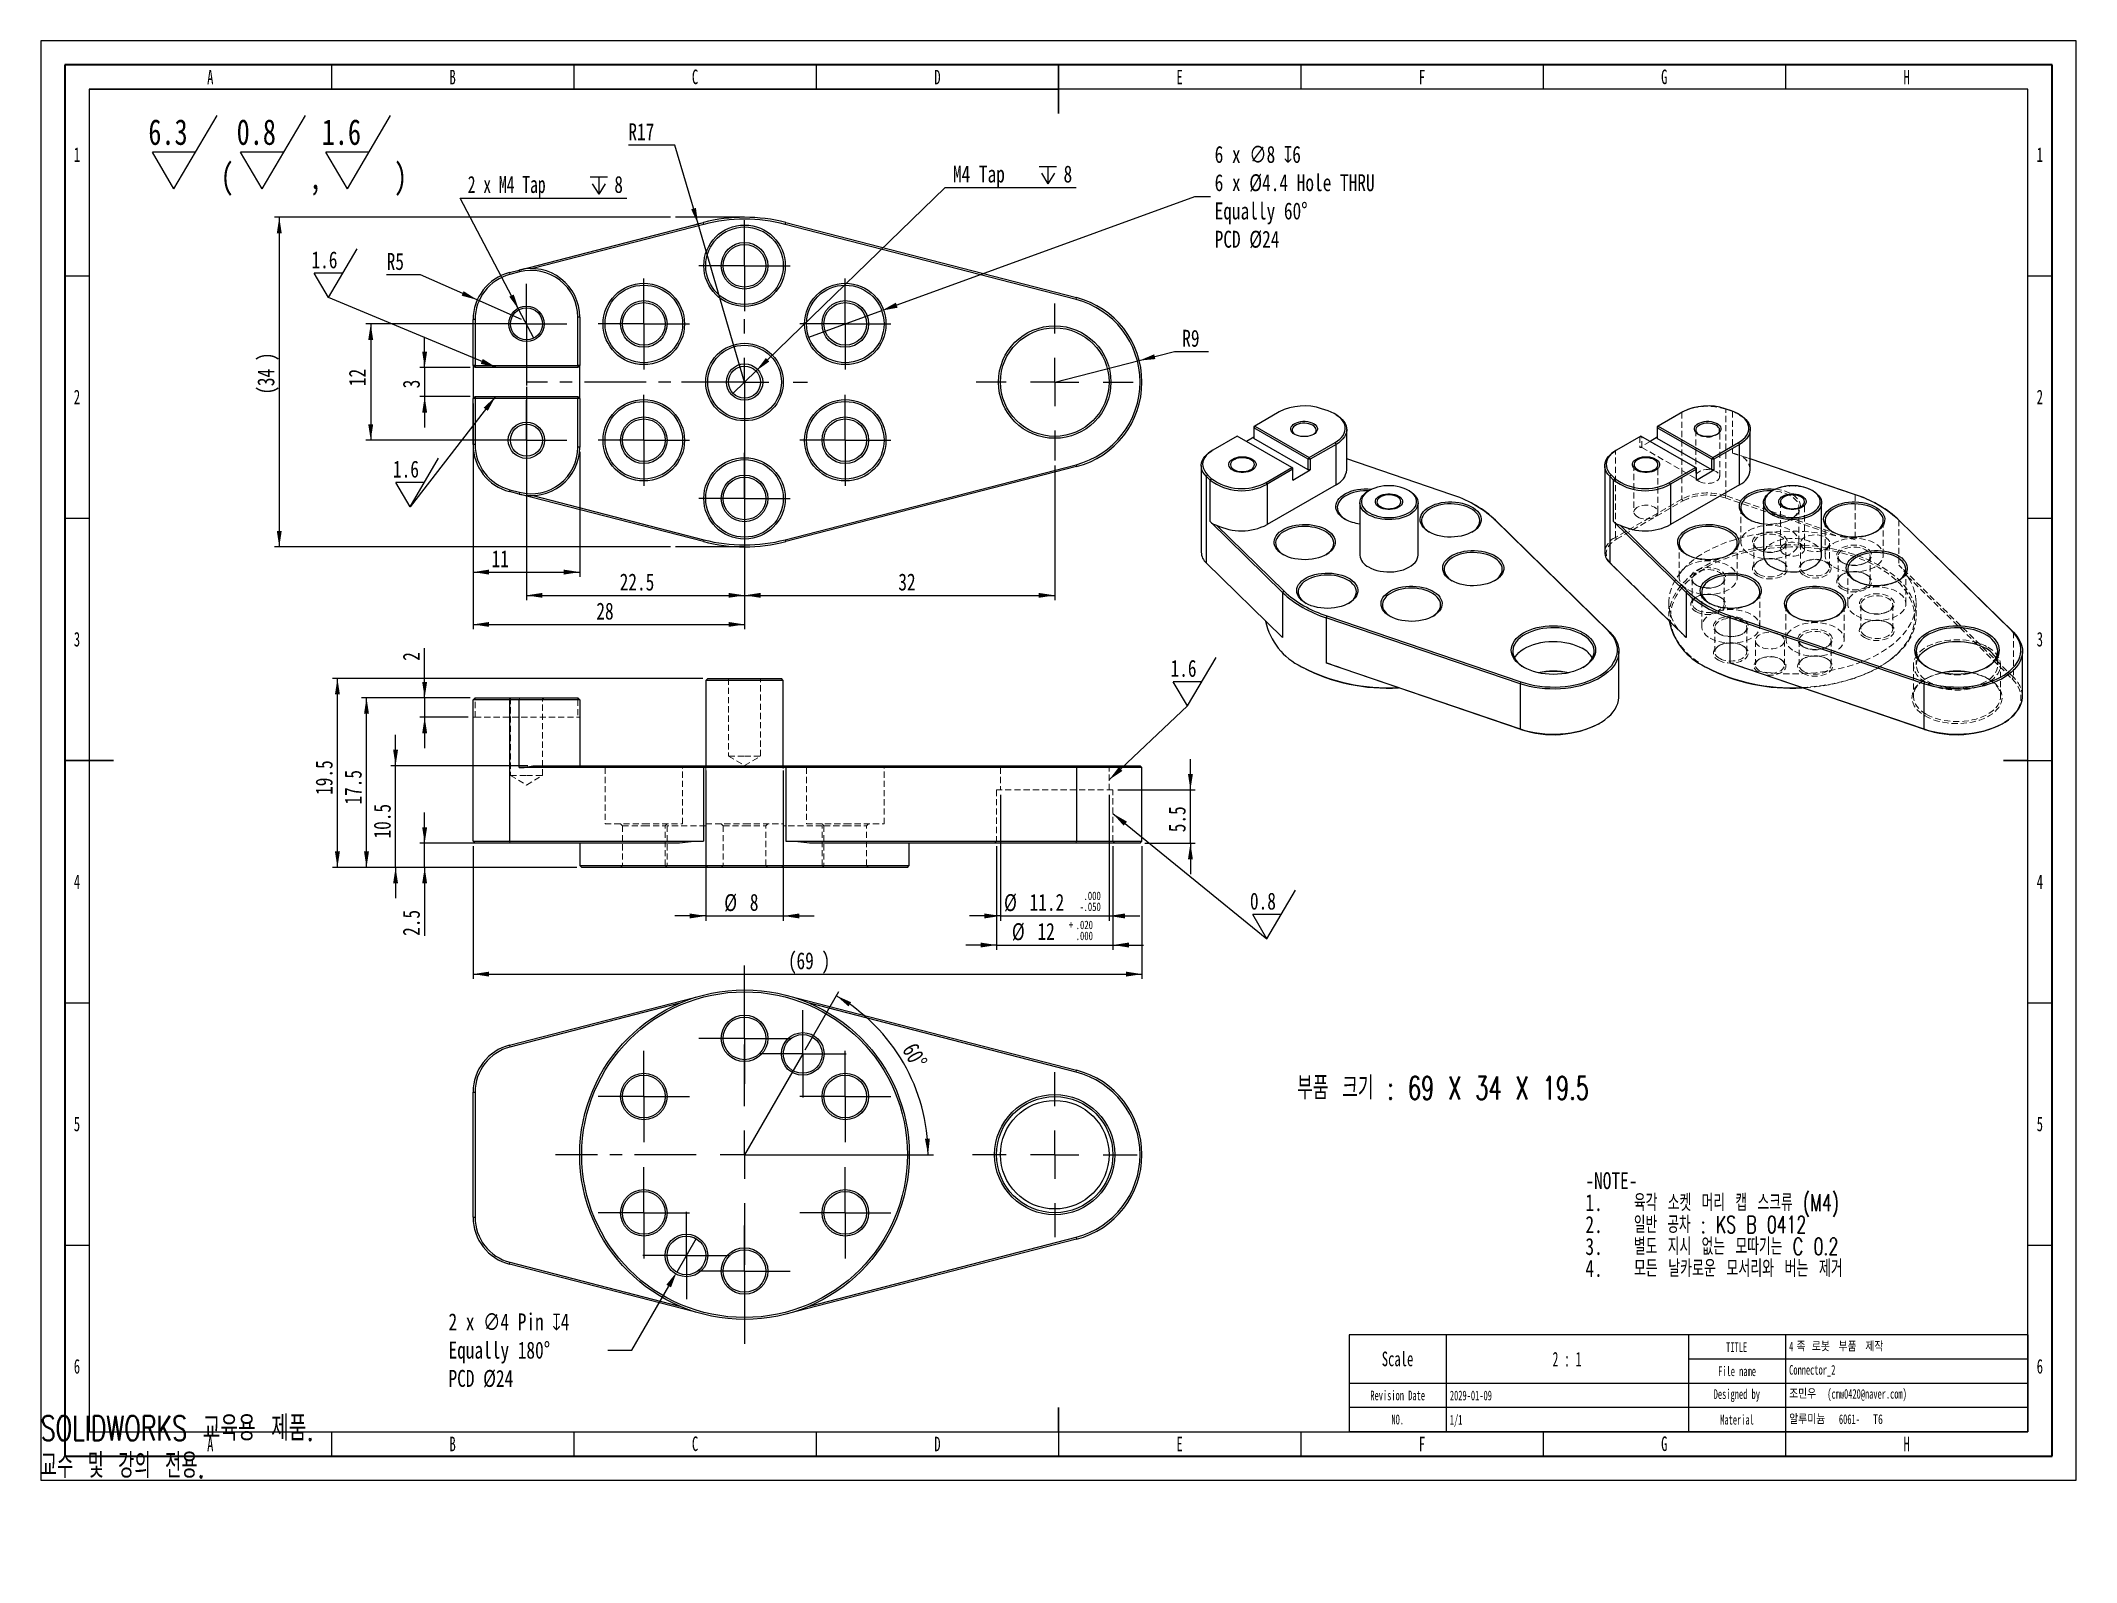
# Model space of a CAD drawing. Header units: millimetres. Extents: x 0 to 420, y -16 to 298.
import ezdxf

# ---------------------------------------------------------------- set-up
doc = ezdxf.new("R2010")
doc.units = ezdxf.units.MM
doc.header["$PDSIZE"] = -1
doc.linetypes.add('CENTERX2', pattern=[20.32, 12.7, -2.54, 2.54, -2.54])
doc.linetypes.add('HIDDEN', pattern=[1.905, 1.27, -0.635])
for name, color, linetype in [('SLD-0', 179, 'Continuous'), ('가는실선', 7, 'Continuous'), ('레이어10', 30, 'Continuous'), ('중심선', 1, 'CENTERX2'), ('치수선', 104, 'Continuous')]:
    doc.layers.add(name, color=color, linetype=linetype)
for name, color, linetype, lineweight in [('도면층1', 4, 'Continuous', 35), ('도면층2', 3, 'Continuous', 25), ('도면층3', 5, 'Continuous', 25)]:
    doc.layers.add(name, color=color, linetype=linetype, lineweight=lineweight)
doc.styles.add('SLDTEXTSTYLE0', font='TXT', dxfattribs={"width": 0.75})
doc.styles.add('SLDTEXTSTYLE1', font='TXT', dxfattribs={"width": 0.684211, "bigfont": 'bigfont'})
doc.styles.add('SLDTEXTSTYLE10', font='TXT', dxfattribs={"width": 0.675})
doc.styles.add('SLDTEXTSTYLE11', font='TXT', dxfattribs={"width": 0.7, "bigfont": 'bigfont'})
doc.styles.add('SLDTEXTSTYLE12', font='TXT', dxfattribs={"width": 0.645455, "bigfont": 'bigfont'})
doc.styles.add('SLDTEXTSTYLE2', font='TXT', dxfattribs={"width": 0.676471, "bigfont": 'bigfont'})
doc.styles.add('SLDTEXTSTYLE3', font='TXT', dxfattribs={"width": 0.694444, "bigfont": 'bigfont'})
doc.styles.add('SLDTEXTSTYLE4', font='TXT', dxfattribs={"width": 0.670455, "bigfont": 'bigfont'})
doc.styles.add('SLDTEXTSTYLE5', font='TXT', dxfattribs={"width": 0.638186})
doc.styles.add('SLDTEXTSTYLE6', font='TXT', dxfattribs={"width": 0.75, "bigfont": 'bigfont'})
doc.styles.add('SLDTEXTSTYLE7', font='TXT', dxfattribs={"width": 0.605})
doc.styles.add('SLDTEXTSTYLE8', font='TXT', dxfattribs={"width": 0.582911})
doc.dimstyles.new('SLDDIMSTYLE0', dxfattribs={"dimtxt": 3.5, "dimasz": 3.302, "dimexe": 0, "dimexo": 0.0625, "dimgap": 0.875, "dimtad": 1, "dimdec": 3, "dimlfac": 0.5, "dimrnd": 1e-09, "dimzin": 12, "dimdsep": 46, "dimtxsty": 'SLDTEXTSTYLE0', "dimsah": 1, "dimcen": 0.09, "dimadec": 0, "dimazin": 3, "dimtfac": 1, "dimtdec": 3, "dimtmove": 0, "dimatfit": 0, "dimfxl": 1, "dimfrac": 2, "dimtolj": 1, "dimtzin": 12, "dimarcsym": 0})
doc.dimstyles.new('SLDDIMSTYLE1', dxfattribs={"dimtxt": 3.5, "dimasz": 3.302, "dimexe": 0, "dimexo": 0.0625, "dimgap": 0.875, "dimtad": 1, "dimdec": 3, "dimlfac": 0.5, "dimrnd": 1e-09, "dimzin": 12, "dimdsep": 46, "dimtxsty": 'SLDTEXTSTYLE0', "dimsah": 1, "dimcen": 0.09, "dimadec": 0, "dimazin": 3, "dimtfac": 1, "dimtdec": 3, "dimtofl": 0, "dimtmove": 0, "dimatfit": 3, "dimfxl": 1, "dimfrac": 2, "dimtolj": 1, "dimtzin": 12, "dimarcsym": 0})
doc.dimstyles.new('SLDDIMSTYLE2', dxfattribs={"dimtxt": 3.5, "dimasz": 3.302, "dimexe": 0, "dimexo": 0.0625, "dimgap": 0.875, "dimtad": 1, "dimdec": 3, "dimlfac": 0.5, "dimrnd": 1e-09, "dimzin": 12, "dimdsep": 46, "dimtxsty": 'SLDTEXTSTYLE0', "dimsah": 1, "dimcen": 0.09, "dimadec": 0, "dimazin": 3, "dimtol": 1, "dimtp": 0.02, "dimtfac": 1, "dimtdec": 3, "dimtmove": 0, "dimatfit": 0, "dimfxl": 1, "dimfrac": 2, "dimtolj": 1, "dimtzin": 4, "dimarcsym": 0})
doc.dimstyles.new('SLDDIMSTYLE3', dxfattribs={"dimtxt": 3.5, "dimasz": 3.302, "dimexe": 0, "dimexo": 0.0625, "dimgap": 0.875, "dimtad": 1, "dimdec": 3, "dimlfac": 0.5, "dimrnd": 1e-09, "dimzin": 12, "dimdsep": 46, "dimtxsty": 'SLDTEXTSTYLE0', "dimsah": 1, "dimcen": 0.09, "dimadec": 0, "dimazin": 3, "dimtol": 1, "dimtm": 0.05, "dimtfac": 1, "dimtdec": 3, "dimtmove": 0, "dimatfit": 0, "dimfxl": 1, "dimfrac": 2, "dimtolj": 1, "dimtzin": 4, "dimarcsym": 0})
doc.dimstyles.new('SLDDIMSTYLE4', dxfattribs={"dimtxt": 0.18, "dimasz": 3.302, "dimexe": 0, "dimexo": 0.0625, "dimgap": 0, "dimtad": 0, "dimtih": 1, "dimtoh": 1, "dimdec": 0, "dimrnd": 1e-09, "dimzin": 0, "dimdsep": 46, "dimtxsty": 'Standard', "dimsah": 1, "dimcen": 0.09, "dimadec": 0, "dimazin": 0, "dimtfac": 3.302, "dimtdec": 0, "dimtofl": 0, "dimtmove": 0, "dimatfit": 3, "dimfxl": 1, "dimfrac": 2, "dimtolj": 1, "dimtzin": 0, "dimarcsym": 0})
doc.dimstyles.new('SLDDIMSTYLE5', dxfattribs={"dimtxt": 3.5, "dimasz": 3.302, "dimexe": 0, "dimexo": 0.0625, "dimgap": 0.875, "dimtad": 1, "dimdec": 4, "dimlfac": 0.5, "dimzin": 12, "dimdsep": 46, "dimtxsty": 'SLDTEXTSTYLE0', "dimsah": 1, "dimcen": 0.09, "dimazin": 3, "dimtfac": 1, "dimtofl": 0, "dimtmove": 0, "dimatfit": 3, "dimfxl": 1, "dimfrac": 2, "dimtolj": 1, "dimtzin": 12, "dimarcsym": 0})
doc.dimstyles.new('SLDDIMSTYLE6', dxfattribs={"dimtxt": 3.5, "dimasz": 3.302, "dimexe": 0, "dimexo": 0.0625, "dimgap": 0.875, "dimtad": 0, "dimtih": 1, "dimtoh": 1, "dimdec": 3, "dimlfac": 0.5, "dimrnd": 1e-09, "dimzin": 12, "dimdsep": 46, "dimtxsty": 'SLDTEXTSTYLE0', "dimblk1": 'NONE', "dimsah": 1, "dimcen": 0, "dimadec": 0, "dimazin": 3, "dimtfac": 1, "dimtdec": 3, "dimtmove": 0, "dimatfit": 3, "dimldrblk": 'NONE', "dimfxl": 1, "dimfrac": 2, "dimtolj": 1, "dimtzin": 12, "dimarcsym": 0})
doc.dimstyles.new('SLDDIMSTYLE7', dxfattribs={"dimtxt": 3.5, "dimasz": 3.302, "dimexe": 0, "dimexo": 0.0625, "dimgap": 0.875, "dimtad": 0, "dimtih": 1, "dimtoh": 1, "dimdec": 3, "dimlfac": 0.5, "dimrnd": 1e-09, "dimzin": 12, "dimdsep": 46, "dimtxsty": 'SLDTEXTSTYLE0', "dimsah": 1, "dimcen": 0, "dimadec": 0, "dimazin": 3, "dimtfac": 1, "dimtdec": 3, "dimtofl": 0, "dimtmove": 0, "dimatfit": 3, "dimfxl": 1, "dimfrac": 2, "dimtolj": 1, "dimtzin": 12, "dimarcsym": 0})
doc.dimstyles.new('SLDDIMSTYLE8', dxfattribs={"dimtxt": 3.5, "dimasz": 3.302, "dimexe": 0, "dimexo": 0.0625, "dimgap": 0.875, "dimtad": 0, "dimtih": 1, "dimtoh": 1, "dimdec": 3, "dimlfac": 0.5, "dimrnd": 1e-09, "dimzin": 12, "dimdsep": 46, "dimtxsty": 'SLDTEXTSTYLE0', "dimblk1": 'NONE', "dimsah": 1, "dimcen": 0, "dimadec": 0, "dimazin": 3, "dimtfac": 1, "dimtdec": 3, "dimtmove": 0, "dimatfit": 3, "dimldrblk": 'NONE', "dimfxl": 1, "dimfrac": 2, "dimtolj": 1, "dimtzin": 12, "dimarcsym": 0})

msp = doc.modelspace()

# ---------------------------------------------------------------- texts
at = {"color": 7, "linetype": 'Continuous', "char_height": 5.1381, "attachment_point": 1}
for s, insert, style in [('SOLIDWORKS 교육용 제품.', (0, 14.33051), 'SLDTEXTSTYLE11'), ('교수 및 강의 전용.', (0, 6.62336), 'SLDTEXTSTYLE12')]:
    msp.add_mtext(s, dxfattribs=dict(at, insert=insert, style=style))
at = {"layer": 'SLD-0', "color": 7}
for s, insert, char_height, attachment_point, style in [('TITLE', (349.91375, 29.4948), 2, 2, 'SLDTEXTSTYLE5'), ('4', (360.75, 29.6128), 2, 1, 'SLDTEXTSTYLE7'), ('족', (362.29167, 29.61002), 2, 1, 'SLDTEXTSTYLE6'), ('로봇', (365.43333, 29.61002), 2, 1, 'SLDTEXTSTYLE6'), ('부품', (370.95278, 29.61002), 2, 1, 'SLDTEXTSTYLE6'), ('제작', (376.47222, 29.61002), 2, 1, 'SLDTEXTSTYLE6'), ('Scale', (279.9563, 27.5432), 3, 2, 'SLDTEXTSTYLE5'), ('File name', (350.00236, 24.5108), 2, 2, 'SLDTEXTSTYLE5'), ('Connector_2', (360.75, 24.7888), 2, 1, 'SLDTEXTSTYLE5'), ('Revision Date', (279.98254, 19.5108), 2, 2, 'SLDTEXTSTYLE5'), ('Designed by', (349.9589, 19.7878), 2, 2, 'SLDTEXTSTYLE5'), ('조민우', (360.75, 19.83202), 2, 1, 'SLDTEXTSTYLE6'), ('(cmw0420@naver.com)', (368.62222, 19.8348), 2, 1, 'SLDTEXTSTYLE7'), ('NO.', (279.9962, 14.5288), 2, 2, 'SLDTEXTSTYLE5'), ('Material', (349.99102, 14.5108), 2, 2, 'SLDTEXTSTYLE5'), ('알루미늄', (360.76389, 14.60702), 2, 1, 'SLDTEXTSTYLE6'), ('6061-', (371.025, 14.6098), 2, 1, 'SLDTEXTSTYLE7'), ('T6', (378.06389, 14.60702), 2, 1, 'SLDTEXTSTYLE0')]:
    msp.add_mtext(s, dxfattribs=dict(at, insert=insert, char_height=char_height, attachment_point=attachment_point, style=style))
at = {"layer": '가는실선', "attachment_point": 1}
for s, insert, char_height, style in [('부품 크기 : 69 X 34 X 19.5', (259.22884, 84.33138), 4.7625, 'SLDTEXTSTYLE4'), ('-NOTE-', (318.72087, 64.56633), 3.5, 'SLDTEXTSTYLE0'), ('1.', (318.72087, 60.04064), 3.5, 'SLDTEXTSTYLE0'), ('육각 소켓 머리 캡 스크류 (M4)', (328.72087, 60.04064), 3.5, 'SLDTEXTSTYLE1'), ('2.', (318.72087, 55.51494), 3.5, 'SLDTEXTSTYLE0'), ('일반 공차 : KS B 0412', (328.72087, 55.51494), 3.5, 'SLDTEXTSTYLE2'), ('3.', (318.72087, 50.98925), 3.5, 'SLDTEXTSTYLE0'), ('별도 지시 없는 모따기는 C 0.2', (328.72087, 50.98925), 3.5, 'SLDTEXTSTYLE1'), ('4.', (318.72087, 46.46355), 3.5, 'SLDTEXTSTYLE0'), ('모든 날카로운 모서리와 버는 제거', (328.72087, 46.46355), 3.5, 'SLDTEXTSTYLE3')]:
    msp.add_mtext(s, dxfattribs=dict(at, insert=insert, char_height=char_height, style=style))
at = {"layer": '도면층2', "color": 7}
for s, insert, char_height, attachment_point, style in [('A', (34.98602, 291.9922), 3, 2, 'SLDTEXTSTYLE5'), ('B', (84.98602, 291.9922), 3, 2, 'SLDTEXTSTYLE5'), ('C', (135.01353, 292.0432), 3, 2, 'SLDTEXTSTYLE5'), ('D', (185.01353, 291.9922), 3, 2, 'SLDTEXTSTYLE5'), ('E', (234.98602, 291.9922), 3, 2, 'SLDTEXTSTYLE5'), ('F', (285.00796, 291.9922), 3, 2, 'SLDTEXTSTYLE5'), ('G', (334.99159, 292.0432), 3, 2, 'SLDTEXTSTYLE5'), ('H', (385.01353, 291.9922), 3, 2, 'SLDTEXTSTYLE5'), ('1', (7.47838, 275.9982), 3, 2, 'SLDTEXTSTYLE5'), ('1', (412.47838, 275.9982), 3, 2, 'SLDTEXTSTYLE5'), ('2', (7.47838, 225.9982), 3, 2, 'SLDTEXTSTYLE5'), ('2', (412.47838, 225.9982), 3, 2, 'SLDTEXTSTYLE5'), ('3', (7.47838, 176.0237), 3, 2, 'SLDTEXTSTYLE5'), ('3', (412.47838, 176.0237), 3, 2, 'SLDTEXTSTYLE5'), ('4', (7.47838, 125.9922), 3, 2, 'SLDTEXTSTYLE5'), ('4', (412.47838, 125.9922), 3, 2, 'SLDTEXTSTYLE5'), ('5', (7.47838, 76.0177), 3, 2, 'SLDTEXTSTYLE5'), ('5', (412.47838, 76.0177), 3, 2, 'SLDTEXTSTYLE5'), ('6', (7.47838, 26.0237), 3, 2, 'SLDTEXTSTYLE5'), ('2 : 1', (314.92431, 27.4982), 3, 2, 'SLDTEXTSTYLE8'), ('6', (412.47838, 26.0237), 3, 2, 'SLDTEXTSTYLE5'), ('2029-01-09', (290.75, 19.4988), 2, 1, 'SLDTEXTSTYLE5'), ('1/1', (290.75, 14.4988), 2, 1, 'SLDTEXTSTYLE5'), ('A', (34.98602, 9.9922), 3, 2, 'SLDTEXTSTYLE5'), ('B', (84.98602, 9.9922), 3, 2, 'SLDTEXTSTYLE5'), ('C', (135.01353, 10.0432), 3, 2, 'SLDTEXTSTYLE5'), ('D', (185.01353, 9.9922), 3, 2, 'SLDTEXTSTYLE5'), ('E', (234.98602, 9.9922), 3, 2, 'SLDTEXTSTYLE5'), ('F', (285.00796, 9.9922), 3, 2, 'SLDTEXTSTYLE5'), ('G', (334.99159, 10.0432), 3, 2, 'SLDTEXTSTYLE5'), ('H', (385.01353, 9.9922), 3, 2, 'SLDTEXTSTYLE5')]:
    msp.add_mtext(s, dxfattribs=dict(at, insert=insert, char_height=char_height, attachment_point=attachment_point, style=style))

# ---------------------------------------------------------------- blocks, each defined once
blk = doc.blocks.new('SW_NOTE_0')
at = {"layer": '가는실선', "color": 0}
for p, q in [((5.28, -7.56), (14.2, 7.56)), ((23.5, -7.56), (32.42, 7.56)), ((41.07, -7.56), (49.98, 7.56)), ((5.28, -7.56), (0.82, 0)), ((9.74, 0), (0.82, 0)), ((23.5, -7.56), (19.04, 0)), ((27.96, 0), (19.04, 0)), ((41.07, -7.56), (36.61, 0)), ((45.53, 0), (36.61, 0))]:
    blk.add_line(p, q, dxfattribs=at)
at = {"layer": '가는실선', "color": 0, "attachment_point": 1, "style": 'SLDTEXTSTYLE0'}
for s, insert, char_height in [('6.3', (0, 6.82), 5.292), ('0.8', (18.22, 6.82), 5.292), ('1.6', (35.78, 6.82), 5.292), ('(', (14.91, -2.3), 5.29), (')', (50.69, -2.3), 5.29), (',', (33.13, -2.3), 5.29)]:
    blk.add_mtext(s, dxfattribs=dict(at, insert=insert, char_height=char_height))
blk = doc.blocks.new('_D')
at = {"layer": '치수선', "transparency": 16777216}
for p, q in [((79.22, 132.43), (79.22, 138.78)), ((95.82, 132.43), (78.22, 132.43)), ((79.22, 127.43), (79.22, 132.43)), ((110.62, 127.43), (78.22, 127.43)), ((79.22, 127.43), (79.22, 113.32))]:
    blk.add_line(p, q, dxfattribs=at)
for points in [[(79.22, 132.43), (79.73, 135.73), (78.71, 135.73)], [(79.22, 127.43), (78.71, 124.13), (79.73, 124.13)]]:
    blk.add_solid(points, dxfattribs=at)
at = {"layer": '치수선', "transparency": 16777216, "insert": (74.71, 113.32), "char_height": 3.5, "attachment_point": 1, "rotation": 90, "style": 'SLDTEXTSTYLE0'}
blk.add_mtext('2.5', dxfattribs=at)
blk = doc.blocks.new('_D_1')
at = {"layer": '치수선', "transparency": 16777216}
for p, q in [((73.22, 148.43), (73.22, 154.78)), ((100.53, 148.43), (72.22, 148.43)), ((73.22, 127.43), (73.22, 148.43)), ((110.62, 127.43), (72.22, 127.43)), ((73.22, 127.43), (73.22, 121.08))]:
    blk.add_line(p, q, dxfattribs=at)
for points in [[(73.22, 148.43), (73.73, 151.73), (72.71, 151.73)], [(73.22, 127.43), (72.71, 124.13), (73.73, 124.13)]]:
    blk.add_solid(points, dxfattribs=at)
at = {"layer": '치수선', "transparency": 16777216, "insert": (68.71, 133.4), "char_height": 3.5, "attachment_point": 1, "rotation": 90, "style": 'SLDTEXTSTYLE0'}
blk.add_mtext('10.5', dxfattribs=at)
blk = doc.blocks.new('_D_2')
at = {"layer": '치수선', "transparency": 16777216}
for p, q in [((88.62, 162.43), (66.22, 162.43)), ((67.22, 127.43), (67.22, 162.43)), ((110.62, 127.43), (66.22, 127.43))]:
    blk.add_line(p, q, dxfattribs=at)
for points in [[(67.22, 162.43), (66.71, 159.13), (67.73, 159.13)], [(67.22, 127.43), (67.73, 130.73), (66.71, 130.73)]]:
    blk.add_solid(points, dxfattribs=at)
at = {"layer": '치수선', "transparency": 16777216, "insert": (62.71, 140.4), "char_height": 3.5, "attachment_point": 1, "rotation": 90, "style": 'SLDTEXTSTYLE0'}
blk.add_mtext('17.5', dxfattribs=at)
blk = doc.blocks.new('_D_3')
at = {"layer": '레이어10', "transparency": 16777216}
for p, q in [((136.62, 166.43), (60.22, 166.43)), ((61.22, 127.43), (61.22, 166.43)), ((110.62, 127.43), (60.22, 127.43))]:
    blk.add_line(p, q, dxfattribs=at)
for points in [[(61.22, 166.43), (60.71, 163.13), (61.73, 163.13)], [(61.22, 127.43), (61.73, 130.73), (60.71, 130.73)]]:
    blk.add_solid(points, dxfattribs=at)
at = {"layer": '레이어10', "transparency": 16777216, "insert": (56.71, 142.4), "char_height": 3.5, "attachment_point": 1, "rotation": 90, "style": 'SLDTEXTSTYLE0'}
blk.add_mtext('19.5', dxfattribs=at)
blk = doc.blocks.new('_D_4')
at = {"layer": '레이어10', "transparency": 16777216}
for p, q in [((89.22, 131.83), (89.22, 104.43)), ((227.22, 131.83), (227.22, 104.43)), ((89.22, 105.43), (227.22, 105.43))]:
    blk.add_line(p, q, dxfattribs=at)
for points in [[(89.22, 105.43), (92.52, 104.92), (92.52, 105.94)], [(227.22, 105.43), (223.92, 105.94), (223.92, 104.92)]]:
    blk.add_solid(points, dxfattribs=at)
at = {"layer": '레이어10', "transparency": 16777216, "char_height": 3.5, "attachment_point": 1, "style": 'SLDTEXTSTYLE0'}
for s, insert in [('(', (154.21, 109.94)), ('69', (155.94, 109.94)), (')', (161.11, 109.94))]:
    blk.add_mtext(s, dxfattribs=dict(at, insert=insert))
blk = doc.blocks.new('_D_5')
at = {"layer": '치수선', "transparency": 16777216}
for p, q in [((197.22, 131.83), (197.22, 110.43)), ((221.22, 131.83), (221.22, 110.43)), ((197.22, 111.43), (190.87, 111.43)), ((197.22, 111.43), (221.22, 111.43)), ((221.22, 111.43), (227.57, 111.43))]:
    blk.add_line(p, q, dxfattribs=at)
for points in [[(197.22, 111.43), (193.92, 111.94), (193.92, 110.92)], [(221.22, 111.43), (224.52, 110.92), (224.52, 111.94)]]:
    blk.add_solid(points, dxfattribs=at)
at = {"layer": '치수선', "transparency": 16777216, "attachment_point": 1, "style": 'SLDTEXTSTYLE0'}
for s, insert, char_height in [('%%c', (200.38, 115.94), 3.5), ('12', (205.66, 115.99), 3.5), ('+', (212.12, 116.46), 1.75), ('.020', (213.54, 116.46), 1.75), ('.000', (213.54, 114.2), 1.75)]:
    blk.add_mtext(s, dxfattribs=dict(at, insert=insert, char_height=char_height))
blk = doc.blocks.new('_D_6')
at = {"layer": '치수선', "transparency": 16777216}
for p, q in [((198.02, 142.43), (198.02, 116.43)), ((220.42, 142.43), (220.42, 116.43)), ((198.02, 117.43), (191.67, 117.43)), ((198.02, 117.43), (220.42, 117.43)), ((220.42, 117.43), (226.77, 117.43))]:
    blk.add_line(p, q, dxfattribs=at)
for points in [[(198.02, 117.43), (194.72, 117.94), (194.72, 116.92)], [(220.42, 117.43), (223.72, 116.92), (223.72, 117.94)]]:
    blk.add_solid(points, dxfattribs=at)
at = {"layer": '치수선', "transparency": 16777216, "attachment_point": 1, "style": 'SLDTEXTSTYLE0'}
for s, insert, char_height in [('%%c', (198.76, 121.94), 3.5), ('11.2', (204.04, 121.99), 3.5), ('.000', (215.16, 122.46), 1.75), ('-', (214.38, 120.2), 1.75), ('.050', (215.16, 120.2), 1.75)]:
    blk.add_mtext(s, dxfattribs=dict(at, insert=insert, char_height=char_height))
blk = doc.blocks.new('_D_7')
at = {"layer": '치수선', "transparency": 16777216}
for p, q in [((237.22, 143.43), (237.22, 149.78)), ((222.22, 143.43), (238.22, 143.43)), ((237.22, 132.43), (237.22, 143.43)), ((227.82, 132.43), (238.22, 132.43)), ((237.22, 132.43), (237.22, 126.08))]:
    blk.add_line(p, q, dxfattribs=at)
for points in [[(237.22, 143.43), (237.73, 146.73), (236.71, 146.73)], [(237.22, 132.43), (236.71, 129.13), (237.73, 129.13)]]:
    blk.add_solid(points, dxfattribs=at)
at = {"layer": '치수선', "transparency": 16777216, "insert": (232.71, 134.7), "char_height": 3.5, "attachment_point": 1, "rotation": 90, "style": 'SLDTEXTSTYLE0'}
blk.add_mtext('5.5', dxfattribs=at)
blk = doc.blocks.new('_D_8')
at = {"layer": '치수선', "transparency": 16777216}
for p, q in [((79.22, 162.43), (79.22, 172.66)), ((88.62, 162.43), (78.22, 162.43)), ((79.22, 162.43), (79.22, 158.43)), ((88.22, 158.43), (78.22, 158.43)), ((79.22, 158.43), (79.22, 152.08))]:
    blk.add_line(p, q, dxfattribs=at)
for points in [[(79.22, 162.43), (79.73, 165.73), (78.71, 165.73)], [(79.22, 158.43), (78.71, 155.13), (79.73, 155.13)]]:
    blk.add_solid(points, dxfattribs=at)
at = {"layer": '치수선', "transparency": 16777216, "insert": (74.71, 170.07), "char_height": 3.5, "attachment_point": 1, "rotation": 90, "style": 'SLDTEXTSTYLE0'}
blk.add_mtext('2', dxfattribs=at)
blk = doc.blocks.new('_D_9')
at = {"layer": '치수선', "transparency": 16777216}
for p, q in [((137.22, 147.43), (137.22, 116.43)), ((153.22, 147.43), (153.22, 116.43)), ((137.22, 117.43), (130.87, 117.43)), ((137.22, 117.43), (153.22, 117.43)), ((153.22, 117.43), (159.57, 117.43))]:
    blk.add_line(p, q, dxfattribs=at)
for points in [[(137.22, 117.43), (133.92, 117.94), (133.92, 116.92)], [(153.22, 117.43), (156.52, 116.92), (156.52, 117.94)]]:
    blk.add_solid(points, dxfattribs=at)
at = {"layer": '치수선', "transparency": 16777216, "char_height": 3.5, "attachment_point": 1, "style": 'SLDTEXTSTYLE0'}
for s, insert in [('%%c', (141.03, 121.94)), ('8', (146.31, 121.99))]:
    blk.add_mtext(s, dxfattribs=dict(at, insert=insert))
blk = doc.blocks.new('SW_SFSYMBOL_0')
at = {"layer": '가는실선', "color": 0}
for p, q in [((0, 0), (5.9, 10)), ((0, 0), (-2.95, 5)), ((2.95, 5), (-2.95, 5))]:
    blk.add_line(p, q, dxfattribs=at)
at = {"layer": '가는실선', "color": 0, "insert": (-3.51, 9.51), "char_height": 3.5, "attachment_point": 1, "style": 'SLDTEXTSTYLE0'}
blk.add_mtext('0.8', dxfattribs=at)
blk = doc.blocks.new('SW_SFSYMBOL_1')
at = {"layer": '가는실선', "color": 0}
for p, q in [((0, 0), (5.9, 10)), ((0, 0), (-2.95, 5)), ((2.95, 5), (-2.95, 5))]:
    blk.add_line(p, q, dxfattribs=at)
at = {"layer": '가는실선', "color": 0, "insert": (-3.51, 9.51), "char_height": 3.5, "attachment_point": 1, "style": 'SLDTEXTSTYLE0'}
blk.add_mtext('1.6', dxfattribs=at)
blk = doc.blocks.new('_D_10')
at = {"layer": '치수선', "transparency": 16777216}
blk.add_line((157.72, 89.83), (164.66, 101.84), dxfattribs=at)
blk.add_arc((145.22, 68.18), 37.87, 0, 60, dxfattribs=at)
for points in [[(164.16, 100.98), (166.67, 98.77), (167.21, 99.63)], [(183.09, 68.18), (183.46, 71.5), (182.44, 71.46)]]:
    blk.add_solid(points, dxfattribs=at)
at = {"layer": '치수선', "transparency": 16777216, "insert": (180.73, 91.59), "char_height": 3.5, "attachment_point": 1, "rotation": 298.648, "style": 'SLDTEXTSTYLE0'}
blk.add_mtext('60°', dxfattribs=at)
blk = doc.blocks.new('_D_11')
at = {"layer": 'Defpoints', "color": 0, "transparency": 16777216}
for p in [(135.22, 50.86), (131.22, 43.93)]:
    blk.add_point(p, dxfattribs=at)
at = {"layer": '치수선', "color": 0, "lineweight": -2, "transparency": 16777216}
for p, q in [((135.22, 50.86), (131.22, 43.93)), ((121.94, 27.86), (129.57, 41.07)), ((117.03, 27.86), (121.94, 27.86))]:
    blk.add_line(p, q, dxfattribs=at)
at = {"layer": '치수선', "color": 0, "transparency": 16777216}
blk.add_solid([(129.09, 41.35), (130.05, 40.8), (131.22, 43.93)], dxfattribs=at)
at = {"layer": '치수선', "color": 0, "transparency": 16777216, "insert": (84.14, 35.44), "char_height": 3.5, "attachment_point": 1, "style": 'SLDTEXTSTYLE0'}
blk.add_mtext('\\A1;2 x ∅4 Pin {\\fGDT|b0|i0|c0|p2;x}4\\PEqually 180%%D\\PPCD %%C24', dxfattribs=at)
blk = doc.blocks.new('_None')
blk = doc.blocks.new('SW_CENTERMARKSYMBOL_0')
at = {"layer": '중심선', "color": 0}
for p, q in [((0, 10), (0, 39)), ((0, 0), (0, 5)), ((-10, 0), (-39, 0)), ((0, 0), (-5, 0)), ((0, 0), (0, -5)), ((0, 0), (5, 0)), ((10, 0), (39, 0)), ((0, -10), (0, -39))]:
    blk.add_line(p, q, dxfattribs=at)
blk = doc.blocks.new('SW_CENTERMARKSYMBOL_1')
at = {"layer": '중심선', "color": 0}
for p, q in [((0, 5), (0, 9.4)), ((0, 0), (0, 5)), ((-5, 0), (-9.4, 0)), ((0, 0), (-5, 0)), ((0, 0), (0, -5)), ((0, 0), (5, 0)), ((5, 0), (9.4, 0)), ((0, -5), (0, -9.4))]:
    blk.add_line(p, q, dxfattribs=at)
blk = doc.blocks.new('SW_CENTERMARKSYMBOL_2')
at = {"layer": '중심선', "color": 0}
for p, q in [((0, 5), (0, 9.4)), ((0, 0), (0, 5)), ((-5, 0), (-9.4, 0)), ((0, 0), (-5, 0)), ((0, 0), (0, -5)), ((0, 0), (5, 0)), ((5, 0), (9.4, 0)), ((0, -5), (0, -9.4))]:
    blk.add_line(p, q, dxfattribs=at)
blk = doc.blocks.new('SW_CENTERMARKSYMBOL_3')
at = {"layer": '중심선', "color": 0}
for p, q in [((0, 5), (0, 9.4)), ((0, 0), (0, 5)), ((-5, 0), (-9.4, 0)), ((0, 0), (-5, 0)), ((0, 0), (0, -5)), ((0, 0), (5, 0)), ((5, 0), (9.4, 0)), ((0, -5), (0, -9.4))]:
    blk.add_line(p, q, dxfattribs=at)
blk = doc.blocks.new('SW_CENTERMARKSYMBOL_4')
at = {"layer": '중심선', "color": 0}
for p, q in [((0, 5), (0, 9.4)), ((0, 0), (0, 5)), ((-5, 0), (-9.4, 0)), ((0, 0), (-5, 0)), ((0, 0), (0, -5)), ((0, 0), (5, 0)), ((5, 0), (9.4, 0)), ((0, -5), (0, -9.4))]:
    blk.add_line(p, q, dxfattribs=at)
blk = doc.blocks.new('SW_CENTERMARKSYMBOL_5')
at = {"layer": '중심선', "color": 0}
for p, q in [((0, 5), (0, 9.4)), ((0, 0), (0, 5)), ((-5, 0), (-9.4, 0)), ((0, 0), (-5, 0)), ((0, 0), (0, -5)), ((0, 0), (5, 0)), ((5, 0), (9.4, 0)), ((0, -5), (0, -9.4))]:
    blk.add_line(p, q, dxfattribs=at)
blk = doc.blocks.new('SW_CENTERMARKSYMBOL_6')
at = {"layer": '중심선', "color": 0}
for p, q in [((0, 5), (0, 9.4)), ((0, 0), (0, 5)), ((-5, 0), (-9.4, 0)), ((0, 0), (-5, 0)), ((0, 0), (0, -5)), ((0, 0), (5, 0)), ((5, 0), (9.4, 0)), ((0, -5), (0, -9.4))]:
    blk.add_line(p, q, dxfattribs=at)
blk = doc.blocks.new('SW_CENTERMARKSYMBOL_7')
at = {"layer": '중심선', "color": 0}
for p, q in [((0, 5), (0, 9)), ((0, 0), (0, 5)), ((-5, 0), (-9, 0)), ((0, 0), (-5, 0)), ((0, 0), (0, -5)), ((0, 0), (5, 0)), ((5, 0), (9, 0)), ((0, -5), (0, -9))]:
    blk.add_line(p, q, dxfattribs=at)
blk = doc.blocks.new('SW_CENTERMARKSYMBOL_8')
at = {"layer": '중심선', "color": 0}
for p, q in [((0, 5), (0, 9)), ((0, 0), (0, 5)), ((-5, 0), (-9, 0)), ((0, 0), (-5, 0)), ((0, 0), (0, -5)), ((0, 0), (5, 0)), ((5, 0), (9, 0)), ((0, -5), (0, -9))]:
    blk.add_line(p, q, dxfattribs=at)
blk = doc.blocks.new('SW_CENTERMARKSYMBOL_9')
at = {"layer": '중심선', "color": 0}
for p, q in [((0, 10), (0, 17)), ((0, 0), (0, 5)), ((-10, 0), (-17, 0)), ((0, 0), (-5, 0)), ((0, 0), (0, -5)), ((0, 0), (5, 0)), ((10, 0), (17, 0)), ((0, -10), (0, -17))]:
    blk.add_line(p, q, dxfattribs=at)
blk = doc.blocks.new('_D_12')
at = {"layer": '치수선', "transparency": 16777216}
for p, q in [((100.22, 226.57), (100.22, 182.57)), ((145.22, 226.57), (145.22, 182.57)), ((100.22, 183.57), (145.22, 183.57))]:
    blk.add_line(p, q, dxfattribs=at)
for points in [[(100.22, 183.57), (103.52, 183.07), (103.52, 184.08)], [(145.22, 183.57), (141.92, 184.08), (141.92, 183.07)]]:
    blk.add_solid(points, dxfattribs=at)
at = {"layer": '치수선', "transparency": 16777216, "insert": (119.46, 188.08), "char_height": 3.5, "attachment_point": 1, "style": 'SLDTEXTSTYLE0'}
blk.add_mtext('22.5', dxfattribs=at)
blk = doc.blocks.new('_D_13')
at = {"layer": '레이어10', "transparency": 16777216}
for p, q in [((129.96, 261.57), (48.22, 261.57)), ((49.22, 261.57), (49.22, 193.57)), ((129.96, 193.57), (48.22, 193.57))]:
    blk.add_line(p, q, dxfattribs=at)
for points in [[(49.22, 261.57), (48.71, 258.27), (49.73, 258.27)], [(49.22, 193.57), (49.73, 196.88), (48.71, 196.88)]]:
    blk.add_solid(points, dxfattribs=at)
at = {"layer": '레이어10', "transparency": 16777216, "char_height": 3.5, "attachment_point": 1, "rotation": 90, "style": 'SLDTEXTSTYLE0'}
for s, insert in [(')', (44.71, 231.9)), ('34', (44.71, 226.73)), ('(', (44.71, 225.01))]:
    blk.add_mtext(s, dxfattribs=dict(at, insert=insert))
blk = doc.blocks.new('_D_14')
at = {"layer": '치수선', "transparency": 16777216}
for p, q in [((130.85, 276.46), (121.25, 276.46)), ((135.63, 260.19), (130.85, 276.46)), ((145.22, 227.57), (135.63, 260.19))]:
    blk.add_line(p, q, dxfattribs=at)
blk.add_arc((145.22, 227.57), 34, 106.1622, 108.0684, dxfattribs=at)
blk.add_solid([(135.63, 260.19), (135.19, 263.5), (134.21, 263.22)], dxfattribs=at)
at = {"layer": '치수선', "transparency": 16777216, "insert": (121.25, 280.97), "char_height": 3.5, "attachment_point": 1, "style": 'SLDTEXTSTYLE0'}
blk.add_mtext('R17', dxfattribs=at)
blk = doc.blocks.new('_D_15')
at = {"layer": '치수선', "transparency": 16777216}
for p, q in [((78.39, 249.7), (71.38, 249.7)), ((90.08, 244.53), (78.39, 249.7)), ((99.22, 240.48), (90.08, 244.53))]:
    blk.add_line(p, q, dxfattribs=at)
blk.add_solid([(90.08, 244.53), (87.26, 246.33), (86.85, 245.4)], dxfattribs=at)
at = {"layer": '치수선', "transparency": 16777216, "insert": (71.38, 254.21), "char_height": 3.5, "attachment_point": 1, "style": 'SLDTEXTSTYLE0'}
blk.add_mtext('R5', dxfattribs=at)
blk = doc.blocks.new('_D_16')
at = {"layer": '치수선', "transparency": 16777216}
for p, q in [((99.22, 239.57), (67.09, 239.57)), ((68.09, 239.57), (68.09, 215.57)), ((99.22, 215.57), (67.09, 215.57))]:
    blk.add_line(p, q, dxfattribs=at)
for points in [[(68.09, 239.57), (67.58, 236.27), (68.6, 236.27)], [(68.09, 215.57), (68.6, 218.88), (67.58, 218.88)]]:
    blk.add_solid(points, dxfattribs=at)
at = {"layer": '치수선', "transparency": 16777216, "insert": (63.58, 226.73), "char_height": 3.5, "attachment_point": 1, "rotation": 90, "style": 'SLDTEXTSTYLE0'}
blk.add_mtext('12', dxfattribs=at)
blk = doc.blocks.new('_D_17')
at = {"layer": '치수선', "transparency": 16777216}
for p, q in [((79.22, 230.57), (79.22, 236.92)), ((88.62, 230.57), (78.22, 230.57)), ((79.22, 230.57), (79.22, 224.57)), ((88.62, 224.57), (78.22, 224.57)), ((79.22, 224.57), (79.22, 218.22))]:
    blk.add_line(p, q, dxfattribs=at)
for points in [[(79.22, 230.57), (79.73, 233.88), (78.71, 233.88)], [(79.22, 224.57), (78.71, 221.27), (79.73, 221.27)]]:
    blk.add_solid(points, dxfattribs=at)
at = {"layer": '치수선', "transparency": 16777216, "insert": (74.71, 226.28), "char_height": 3.5, "attachment_point": 1, "rotation": 90, "style": 'SLDTEXTSTYLE0'}
blk.add_mtext('3', dxfattribs=at)
blk = doc.blocks.new('_D_18')
at = {"layer": '치수선', "transparency": 16777216}
for p, q in [((89.22, 223.17), (89.22, 187.37)), ((111.22, 213.15), (111.22, 187.37)), ((89.22, 188.37), (111.22, 188.37))]:
    blk.add_line(p, q, dxfattribs=at)
for points in [[(89.22, 188.37), (92.52, 187.86), (92.52, 188.88)], [(111.22, 188.37), (107.92, 188.88), (107.92, 187.86)]]:
    blk.add_solid(points, dxfattribs=at)
at = {"layer": '치수선', "transparency": 16777216, "insert": (93.03, 192.88), "char_height": 3.5, "attachment_point": 1, "style": 'SLDTEXTSTYLE0'}
blk.add_mtext('11', dxfattribs=at)
blk = doc.blocks.new('_D_19')
at = {"layer": '치수선', "transparency": 16777216}
for p, q in [((89.22, 223.17), (89.22, 176.57)), ((145.22, 226.57), (145.22, 176.57)), ((89.22, 177.57), (145.22, 177.57))]:
    blk.add_line(p, q, dxfattribs=at)
for points in [[(89.22, 177.57), (92.52, 177.07), (92.52, 178.08)], [(145.22, 177.57), (141.92, 178.08), (141.92, 177.07)]]:
    blk.add_solid(points, dxfattribs=at)
at = {"layer": '치수선', "transparency": 16777216, "insert": (114.64, 182.08), "char_height": 3.5, "attachment_point": 1, "style": 'SLDTEXTSTYLE0'}
blk.add_mtext('28', dxfattribs=at)
blk = doc.blocks.new('_D_20')
at = {"layer": '치수선', "transparency": 16777216}
for p, q in [((145.22, 226.57), (145.22, 182.57)), ((209.22, 210.37), (209.22, 182.57)), ((145.22, 183.57), (209.22, 183.57))]:
    blk.add_line(p, q, dxfattribs=at)
for points in [[(145.22, 183.57), (148.52, 183.07), (148.52, 184.08)], [(209.22, 183.57), (205.92, 184.08), (205.92, 183.07)]]:
    blk.add_solid(points, dxfattribs=at)
at = {"layer": '치수선', "transparency": 16777216, "insert": (176.95, 188.08), "char_height": 3.5, "attachment_point": 1, "style": 'SLDTEXTSTYLE0'}
blk.add_mtext('32', dxfattribs=at)
blk = doc.blocks.new('_D_21')
at = {"layer": '치수선', "transparency": 16777216}
for p, q in [((209.22, 227.57), (226.67, 232)), ((226.67, 232), (233.94, 233.85)), ((233.94, 233.85), (240.95, 233.85))]:
    blk.add_line(p, q, dxfattribs=at)
blk.add_solid([(226.67, 232), (229.99, 232.32), (229.74, 233.31)], dxfattribs=at)
at = {"layer": '치수선', "transparency": 16777216, "insert": (235.53, 238.36), "char_height": 3.5, "attachment_point": 1, "style": 'SLDTEXTSTYLE0'}
blk.add_mtext('R9', dxfattribs=at)
blk = doc.blocks.new('SW_SYMBOL_HOLE_DEPTH')
at = {"layer": '치수선', "color": 0}
for p, q in [((0, 875), (800, 875)), ((100, 555), (400, 75)), ((400, 875), (400, 75)), ((700, 555), (400, 75))]:
    blk.add_line(p, q, dxfattribs=at)
blk = doc.blocks.new('_D_22')
at = {"layer": '치수선', "transparency": 16777216}
for p, q in [((147.59, 229.87), (186.63, 267.69)), ((186.63, 267.69), (213.62, 267.69)), ((142.85, 225.28), (147.59, 229.87))]:
    blk.add_line(p, q, dxfattribs=at)
blk.add_solid([(147.59, 229.87), (150.32, 231.8), (149.61, 232.53)], dxfattribs=at)
at = {"layer": '치수선', "transparency": 16777216, "xscale": 0.004470703125, "yscale": 0.004470703125, "zscale": 0.004470703125}
blk.add_blockref('SW_SYMBOL_HOLE_DEPTH', (206.04, 268.17), dxfattribs=at)
at = {"layer": '치수선', "transparency": 16777216, "char_height": 3.5, "attachment_point": 1, "style": 'SLDTEXTSTYLE0'}
for s, insert in [('M4 Tap', (188.22, 272.25)), ('8', (211.04, 272.25))]:
    blk.add_mtext(s, dxfattribs=dict(at, insert=insert))
blk = doc.blocks.new('_D_23')
at = {"layer": '치수선', "transparency": 16777216}
for p, q in [((98.68, 242.49), (86.53, 265.53)), ((86.53, 265.53), (120.93, 265.53)), ((101.76, 236.65), (98.68, 242.49))]:
    blk.add_line(p, q, dxfattribs=at)
blk.add_solid([(98.68, 242.49), (97.59, 245.65), (96.69, 245.18)], dxfattribs=at)
at = {"layer": '치수선', "transparency": 16777216, "xscale": 0.004470703125, "yscale": 0.004470703125, "zscale": 0.004470703125}
blk.add_blockref('SW_SYMBOL_HOLE_DEPTH', (113.35, 266.02), dxfattribs=at)
at = {"layer": '치수선', "transparency": 16777216, "char_height": 3.5, "attachment_point": 1}
for s, insert, style in [('2 x M4 Tap', (88.11, 270.1), 'SLDTEXTSTYLE10'), ('8', (118.35, 270.1), 'SLDTEXTSTYLE0')]:
    blk.add_mtext(s, dxfattribs=dict(at, insert=insert, style=style))
blk = doc.blocks.new('_D_24')
at = {"layer": 'Defpoints', "color": 0, "transparency": 16777216}
for p in [(173.52, 242.31), (158.49, 236.84)]:
    blk.add_point(p, dxfattribs=at)
at = {"layer": '치수선', "color": 0, "lineweight": -2, "transparency": 16777216}
for p, q in [((238.05, 265.8), (176.63, 243.44)), ((241.35, 265.8), (238.05, 265.8)), ((158.49, 236.84), (173.52, 242.31))]:
    blk.add_line(p, q, dxfattribs=at)
at = {"layer": '치수선', "color": 0, "transparency": 16777216}
blk.add_solid([(176.44, 243.96), (176.81, 242.92), (173.52, 242.31)], dxfattribs=at)
at = {"layer": '치수선', "color": 0, "transparency": 16777216, "insert": (242.22, 276.3), "char_height": 3.5, "attachment_point": 1, "style": 'SLDTEXTSTYLE0'}
blk.add_mtext('\\A1;6 x ∅8 {\\fGDT|b0|i0|c0|p2;x}6\\P6 x %%C4.4 Hole THRU\\PEqually 60%%D\\PPCD %%C24', dxfattribs=at)
blk = doc.blocks.new('SW_CENTERMARKSYMBOL_10')
at = {"layer": '중심선', "color": 0}
for p, q in [((0, 5), (0, 9.4)), ((0, 0), (0, 5)), ((-5, 0), (-9.4, 0)), ((0, 0), (-5, 0)), ((0, 0), (0, -5)), ((0, 0), (5, 0)), ((5, 0), (9.4, 0)), ((0, -5), (0, -9.4))]:
    blk.add_line(p, q, dxfattribs=at)
blk = doc.blocks.new('SW_CENTERMARKSYMBOL_11')
at = {"layer": '중심선', "color": 0}
for p, q in [((0, 5), (0, 9.4)), ((0, 0), (0, 5)), ((-5, 0), (-9.4, 0)), ((0, 0), (-5, 0)), ((0, 0), (0, -5)), ((0, 0), (5, 0)), ((5, 0), (9.4, 0)), ((0, -5), (0, -9.4))]:
    blk.add_line(p, q, dxfattribs=at)
blk = doc.blocks.new('SW_CENTERMARKSYMBOL_12')
at = {"layer": '중심선', "color": 0}
for p, q in [((0, 5), (0, 9.4)), ((0, 0), (0, 5)), ((-5, 0), (-9.4, 0)), ((0, 0), (-5, 0)), ((0, 0), (0, -5)), ((0, 0), (5, 0)), ((5, 0), (9.4, 0)), ((0, -5), (0, -9.4))]:
    blk.add_line(p, q, dxfattribs=at)
blk = doc.blocks.new('SW_CENTERMARKSYMBOL_13')
at = {"layer": '중심선', "color": 0}
for p, q in [((0, 5), (0, 9.4)), ((0, 0), (0, 5)), ((-5, 0), (-9.4, 0)), ((0, 0), (-5, 0)), ((0, 0), (0, -5)), ((0, 0), (5, 0)), ((5, 0), (9.4, 0)), ((0, -5), (0, -9.4))]:
    blk.add_line(p, q, dxfattribs=at)
blk = doc.blocks.new('SW_CENTERMARKSYMBOL_14')
at = {"layer": '중심선', "color": 0}
for p, q in [((0, 5), (0, 9.4)), ((0, 0), (0, 5)), ((-5, 0), (-9.4, 0)), ((0, 0), (-5, 0)), ((0, 0), (0, -5)), ((0, 0), (5, 0)), ((5, 0), (9.4, 0)), ((0, -5), (0, -9.4))]:
    blk.add_line(p, q, dxfattribs=at)
blk = doc.blocks.new('SW_CENTERMARKSYMBOL_15')
at = {"layer": '중심선', "color": 0}
for p, q in [((0, 5), (0, 9.4)), ((0, 0), (0, 5)), ((-5, 0), (-9.4, 0)), ((0, 0), (-5, 0)), ((0, 0), (0, -5)), ((0, 0), (5, 0)), ((5, 0), (9.4, 0)), ((0, -5), (0, -9.4))]:
    blk.add_line(p, q, dxfattribs=at)
blk = doc.blocks.new('SW_CENTERMARKSYMBOL_16')
at = {"layer": '중심선', "color": 0}
for p, q in [((0, 10), (0, 16.2)), ((0, 0), (0, 5)), ((-10, 0), (-16.2, 0)), ((0, 0), (-5, 0)), ((0, 0), (0, -5)), ((0, 0), (5, 0)), ((10, 0), (16.2, 0)), ((0, -10), (0, -16.2))]:
    blk.add_line(p, q, dxfattribs=at)
blk = doc.blocks.new('SW_CENTERMARKSYMBOL_17')
at = {"layer": '중심선', "color": 0}
for p, q in [((0, 10), (0, 13)), ((0, 0), (0, 5)), ((-10, 0), (-13, 0)), ((0, 0), (-5, 0)), ((0, 0), (0, -5)), ((0, 0), (5, 0)), ((10, 0), (13, 0)), ((0, -10), (0, -13))]:
    blk.add_line(p, q, dxfattribs=at)
blk = doc.blocks.new('SW_CENTERMARKSYMBOL_18')
at = {"layer": '중심선', "color": 0}
for p, q in [((0, 5), (0, 8.3)), ((0, 0), (0, 5)), ((-5, 0), (-8.3, 0)), ((0, 0), (-5, 0)), ((0, 0), (0, -5)), ((0, 0), (5, 0)), ((5, 0), (8.3, 0)), ((0, -5), (0, -8.3))]:
    blk.add_line(p, q, dxfattribs=at)
blk = doc.blocks.new('SW_CENTERMARKSYMBOL_19')
at = {"layer": '중심선', "color": 0}
for p, q in [((0, 5), (0, 8.3)), ((0, 0), (0, 5)), ((-5, 0), (-8.3, 0)), ((0, 0), (-5, 0)), ((0, 0), (0, -5)), ((0, 0), (5, 0)), ((5, 0), (8.3, 0)), ((0, -5), (0, -8.3))]:
    blk.add_line(p, q, dxfattribs=at)
blk = doc.blocks.new('SW_SFSYMBOL_2')
at = {"layer": '가는실선', "color": 0}
for p, q in [((0, 0), (5.9, 10)), ((0, 0), (-2.95, 5)), ((2.95, 5), (-2.95, 5))]:
    blk.add_line(p, q, dxfattribs=at)
at = {"layer": '가는실선', "color": 0, "insert": (-3.51, 9.51), "char_height": 3.5, "attachment_point": 1, "style": 'SLDTEXTSTYLE0'}
blk.add_mtext('1.6', dxfattribs=at)
blk = doc.blocks.new('SW_SFSYMBOL_3')
at = {"layer": '가는실선', "color": 0}
for p, q in [((0, 0), (5.9, 10)), ((0, 0), (-2.95, 5)), ((2.95, 5), (-2.95, 5))]:
    blk.add_line(p, q, dxfattribs=at)
at = {"layer": '가는실선', "color": 0, "insert": (-3.51, 9.51), "char_height": 3.5, "attachment_point": 1, "style": 'SLDTEXTSTYLE0'}
blk.add_mtext('1.6', dxfattribs=at)

# ---------------------------------------------------------------- dimensions: what is measured, and where the dimension line sits
at = {"layer": '레이어10'}
dim = msp.add_linear_dim(base=(49.22192, 193.57302), p1=(130.95813, 261.57302), p2=(130.95813, 193.57302), angle=90, text='(<>)', dimstyle='SLDDIMSTYLE1', dxfattribs=at)
dim.commit()
dim.dimension.update_dxf_attribs({"geometry": '_D_13', "text_midpoint": (49.22192, 229.31527), "dimtype": 160})
dim = msp.add_linear_dim(base=(61.22192, 166.42776), p1=(111.62192, 127.42776), p2=(137.62192, 166.42776), angle=90, dimstyle='SLDDIMSTYLE1', dxfattribs=at)
dim.commit()
dim.dimension.update_dxf_attribs({"geometry": '_D_3', "text_midpoint": (61.22192, 146.92776), "dimtype": 160})
dim = msp.add_linear_dim(base=(227.22192, 105.42776), p1=(89.22192, 132.82776), p2=(227.22192, 132.82776), text='(<>)', dimstyle='SLDDIMSTYLE1', dxfattribs=at)
dim.commit()
dim.dimension.update_dxf_attribs({"geometry": '_D_4', "text_midpoint": (158.52159, 105.42776), "dimtype": 160})
at = {"layer": '치수선'}
for center, mpoint, picture, middle in [((145.22192, 227.57302), (135.63157, 260.19242), '_D_14', (125.25796, 279.23875)), ((99.22192, 240.48296), (90.07708, 244.52918), '_D_15', (74.08819, 252.48025)), ((209.22192, 227.57302), (226.66821, 232.00324), '_D_21', (238.24239, 236.62915))]:
    dim = msp.add_radius_dim(center=center, mpoint=mpoint, dimstyle='SLDDIMSTYLE7', dxfattribs=at)
    dim.commit()
    dim.dimension.update_dxf_attribs({"geometry": picture, "text_midpoint": middle, "dimtype": 164})
for p1, p2, text, picture, middle in [((158.48914, 236.83644), (173.52392, 242.30959), '6 x <> {\\fGDT|b0|i0|c0|p2;x}6\\P6 x %%C4.4 Hole THRU\\PEqually 60%%D\\PPCD %%C24', '_D_24', (263.88111, 265.79843)), ((135.22192, 50.85924), (131.22192, 43.93104), '2 x <> Pin {\\fGDT|b0|i0|c0|p2;x}4\\PEqually 180%%D\\PPCD %%C24', '_D_11', (100.14749, 27.85603))]:
    dim = msp.add_diameter_dim_2p(p1=p1, p2=p2, text=text, dimstyle='SLDDIMSTYLE6', dxfattribs=at)
    dim.commit()
    dim.dimension.update_dxf_attribs({"geometry": picture, "text_midpoint": middle, "dimtype": 163})
for p1, p2, text, picture, middle in [((101.76169, 236.65426), (98.68216, 242.49177), '2 x M4 Tap {\\fGDT;x}8', '_D_23', (104.52447, 268.33853)), ((142.85175, 225.27687), (147.59209, 229.86917), 'M4 Tap {\\fGDT;x}8', '_D_22', (200.91917, 270.49079))]:
    dim = msp.add_diameter_dim_2p(p1=p1, p2=p2, text=text, dimstyle='SLDDIMSTYLE8', override={"dimpost": '<>'}, dxfattribs=at)
    dim.commit()
    dim.dimension.update_dxf_attribs({"geometry": picture, "text_midpoint": middle, "dimtype": 163})
for base, p1, p2, angle, dimstyle, picture, middle in [((68.08819, 215.57302), (100.22192, 239.57302), (100.22192, 215.57302), 90, 'SLDDIMSTYLE1', '_D_16', (68.08819, 229.31527)), ((79.22192, 224.57302), (89.62192, 230.57302), (89.62192, 224.57302), 90, 'SLDDIMSTYLE0', '_D_17', (79.22192, 227.57302)), ((145.22192, 177.57302), (89.22192, 224.17302), (145.22192, 227.57302), 0, 'SLDDIMSTYLE1', '_D_19', (117.22192, 177.57302)), ((79.22192, 158.42776), (89.62192, 162.42776), (89.22192, 158.42776), 90, 'SLDDIMSTYLE0', '_D_8', (79.22192, 171.36387)), ((67.22192, 162.42776), (111.62192, 127.42776), (89.62192, 162.42776), 90, 'SLDDIMSTYLE1', '_D_2', (67.22192, 144.92776)), ((73.22192, 148.42776), (111.62192, 127.42776), (101.53301, 148.42776), 90, 'SLDDIMSTYLE0', '_D_1', (73.22192, 137.92776)), ((237.22192, 143.42776), (226.82192, 132.42776), (221.22192, 143.42776), 90, 'SLDDIMSTYLE0', '_D_7', (237.22192, 137.92776)), ((79.22192, 132.42776), (111.62192, 127.42776), (96.82192, 132.42776), 90, 'SLDDIMSTYLE0', '_D', (79.22192, 116.55206))]:
    dim = msp.add_linear_dim(base=base, p1=p1, p2=p2, angle=angle, dimstyle=dimstyle, dxfattribs=at)
    dim.commit()
    dim.dimension.update_dxf_attribs({"geometry": picture, "text_midpoint": middle, "dimtype": 160})
for base, p1, p2, picture, middle in [((145.22192, 183.57302), (100.22192, 227.57302), (145.22192, 227.57302), '_D_12', (123.98373, 183.57302)), ((209.22192, 183.57302), (145.22192, 227.57302), (209.22192, 211.37302), '_D_20', (179.53373, 183.57302)), ((111.22192, 188.36773), (89.22192, 224.17302), (111.22192, 214.14668), '_D_18', (95.61726, 188.36773))]:
    dim = msp.add_linear_dim(base=base, p1=p1, p2=p2, dimstyle='SLDDIMSTYLE1', dxfattribs=at)
    dim.commit()
    dim.dimension.update_dxf_attribs({"geometry": picture, "text_midpoint": middle, "dimtype": 160})
for base, p1, p2, dimstyle, picture, middle in [((153.22192, 117.42776), (137.22192, 148.42776), (153.22192, 148.42776), 'SLDDIMSTYLE0', '_D_9', (144.96443, 117.42776)), ((220.42192, 117.42776), (198.02192, 143.42776), (220.42192, 143.42776), 'SLDDIMSTYLE3', '_D_6', (209.22192, 117.42776)), ((221.22192, 111.42776), (197.22192, 132.82776), (221.22192, 132.82776), 'SLDDIMSTYLE2', '_D_5', (209.22192, 111.42776))]:
    dim = msp.add_linear_dim(base=base, p1=p1, p2=p2, text='%%c<>', dimstyle=dimstyle, dxfattribs=at)
    dim.commit()
    dim.dimension.update_dxf_attribs({"geometry": picture, "text_midpoint": middle, "dimtype": 160})
dim = msp.add_angular_dim_2l(base=(178.01769, 87.11439), line1=((184.22192, 68.17975), (106.22192, 68.17975)), line2=((157.22192, 88.96436), (145.22192, 68.17975)), dimstyle='SLDDIMSTYLE5', dxfattribs=at)
dim.commit()
dim.dimension.update_dxf_attribs({"geometry": '_D_10', "text_midpoint": (178.45531, 86.33533), "dimtype": 162})

# ---------------------------------------------------------------- linework, layer by layer
at = {"color": 7, "linetype": 'Continuous', "lineweight": 25}
for p, q in [((98.72192, 250.68182), (136.72192, 260.49338)), ((136.82192, 260.10608), (136.72192, 260.49338)), ((153.62192, 260.10608), (153.72192, 260.49338)), ((153.72192, 260.49338), (213.72192, 245.00144)), ((136.82192, 260.10608), (101.53301, 250.99452)), ((213.62192, 244.61414), (153.62192, 260.10608)), ((96.72192, 250.16542), (98.72192, 250.68182)), ((96.72192, 250.16542), (96.82192, 249.77812)), ((98.82192, 250.29452), (96.82192, 249.77812)), ((98.72192, 250.68182), (98.82192, 250.29452)), ((213.62192, 244.61414), (213.72192, 245.00144)), ((89.62192, 240.48296), (89.22192, 240.48296)), ((89.22192, 230.97302), (89.22192, 240.48296)), ((89.62192, 240.48296), (89.62192, 230.97302)), ((111.22192, 240.99936), (110.82192, 240.99936)), ((110.82192, 230.97302), (110.82192, 240.99936)), ((111.22192, 240.99936), (111.22192, 230.97302)), ((89.62192, 230.97302), (89.22192, 230.97302)), ((89.22192, 230.97302), (89.62192, 230.57302)), ((89.22192, 230.97302), (89.22192, 224.17302)), ((89.62192, 230.97302), (110.82192, 230.97302)), ((89.62192, 230.97302), (89.62192, 230.57302)), ((110.82192, 230.57302), (89.62192, 230.57302)), ((111.22192, 230.97302), (110.82192, 230.97302)), ((111.22192, 230.97302), (110.82192, 230.57302)), ((110.82192, 230.97302), (110.82192, 230.57302)), ((111.22192, 224.17302), (111.22192, 230.97302)), ((89.62192, 224.57302), (89.22192, 224.17302)), ((89.22192, 214.66307), (89.22192, 224.17302)), ((89.62192, 224.17302), (89.22192, 224.17302)), ((89.62192, 224.57302), (110.82192, 224.57302)), ((89.62192, 224.57302), (89.62192, 224.17302)), ((110.82192, 224.17302), (89.62192, 224.17302)), ((89.62192, 224.17302), (89.62192, 214.66307)), ((110.82192, 224.57302), (110.82192, 224.17302)), ((111.22192, 224.17302), (110.82192, 224.57302)), ((110.82192, 214.14668), (110.82192, 224.17302)), ((111.22192, 224.17302), (110.82192, 224.17302)), ((111.22192, 224.17302), (111.22192, 214.14668)), ((250.50025, 218.51216), (250.28812, 218.14474)), ((250.50025, 218.51216), (250.28812, 218.38966)), ((255.54366, 221.42366), (250.50025, 218.51216)), ((250.50025, 218.51216), (261.74325, 212.02172)), ((265.62606, 221.61089), (264.29154, 222.0651)), ((267.27351, 220.84645), (267.06134, 220.96897)), ((333.76254, 218.51216), (333.55041, 218.14474)), ((333.76254, 218.51216), (333.55041, 218.38966)), ((338.80595, 221.42366), (333.76254, 218.51216)), ((333.76254, 218.51216), (345.00554, 212.02172)), ((348.88835, 221.61089), (347.55383, 222.0651)), ((350.53581, 220.84645), (350.32364, 220.96897)), ((89.62192, 214.66307), (89.22192, 214.66307)), ((246.894, 216.43032), (241.85059, 213.51882)), ((258.137, 209.93987), (246.894, 216.43032)), ((250.28812, 216.185), (248.80354, 215.32797)), ((250.28812, 218.38966), (250.28812, 218.14474)), ((261.53111, 211.65429), (250.28812, 218.14474)), ((250.28812, 218.14474), (250.28812, 215.94008)), ((261.53111, 209.44963), (250.28812, 215.94008)), ((261.74325, 212.02172), (267.06052, 215.09131)), ((267.27265, 214.72389), (261.95538, 211.65429)), ((267.27265, 214.72389), (267.06052, 215.09131)), ((267.27265, 206.39517), (267.27265, 214.72389)), ((269.46935, 209.4567), (269.46935, 217.78542)), ((330.1563, 216.43032), (325.11289, 213.51882)), ((341.3993, 209.93987), (330.1563, 216.43032)), ((333.55041, 216.185), (332.06583, 215.32797)), ((333.55041, 218.38966), (333.55041, 218.14474)), ((344.79341, 211.65429), (333.55041, 218.14474)), ((333.55041, 218.14474), (333.55041, 215.94008)), ((344.79341, 209.44963), (333.55041, 215.94008)), ((345.00554, 212.02172), (350.32281, 215.09131)), ((350.53494, 214.72389), (345.21767, 211.65429)), ((350.53494, 214.72389), (350.32281, 215.09131)), ((350.53494, 206.39517), (350.53494, 214.72389)), ((352.73164, 209.4567), (352.73164, 217.78542)), ((111.22192, 214.14668), (110.82192, 214.14668)), ((153.62192, 195.03996), (213.62192, 210.53189)), ((213.72192, 210.14459), (153.72192, 194.65266)), ((213.62192, 210.53189), (213.72192, 210.14459)), ((239.44176, 210.33479), (239.44176, 192.45255)), ((241.85059, 213.51882), (241.63846, 213.39632)), ((261.74325, 212.02172), (261.53111, 211.65429)), ((261.95538, 211.65429), (261.53111, 211.65429)), ((261.53111, 209.44963), (261.53111, 211.65429)), ((261.95538, 211.65429), (261.74325, 212.02172)), ((261.95538, 211.65429), (261.95538, 209.44963)), ((290.98197, 204.40723), (269.46935, 211.72913)), ((322.70406, 210.33479), (322.70406, 192.45255)), ((325.11289, 213.51882), (324.90076, 213.39632)), ((345.00554, 212.02172), (344.79341, 211.65429)), ((345.21767, 211.65429), (344.79341, 211.65429)), ((344.79341, 209.44963), (344.79341, 211.65429)), ((345.21767, 211.65429), (345.00554, 212.02172)), ((345.21767, 211.65429), (345.21767, 209.44963)), ((374.24426, 204.40723), (352.73164, 211.72913)), ((240.73947, 208.46878), (240.48104, 208.13586)), ((241.26784, 207.36545), (240.48104, 208.13586)), ((240.48104, 208.13586), (240.48104, 190.25361)), ((240.73947, 208.46878), (241.52627, 207.69837)), ((241.52627, 207.69837), (241.26784, 207.36545)), ((241.26784, 198.79178), (241.26784, 207.36545)), ((252.81973, 206.87028), (258.137, 209.93987)), ((253.03186, 206.50286), (252.81973, 206.87028)), ((258.34913, 209.57245), (253.03186, 206.50286)), ((253.03186, 206.50286), (253.03186, 198.17414)), ((267.27265, 206.39517), (253.03186, 198.17414)), ((258.34913, 209.57245), (258.137, 209.93987)), ((258.34913, 209.81737), (258.137, 209.93987)), ((258.34913, 209.57245), (258.34913, 209.81737)), ((258.34913, 207.36779), (258.34913, 209.57245)), ((258.34913, 207.36779), (261.95538, 209.44963)), ((261.95538, 209.44963), (261.53111, 209.44963)), ((324.00176, 208.46878), (323.74333, 208.13586)), ((324.53013, 207.36545), (323.74333, 208.13586)), ((323.74333, 208.13586), (323.74333, 190.25361)), ((324.00176, 208.46878), (324.78856, 207.69837)), ((324.78856, 207.69837), (324.53013, 207.36545)), ((324.53013, 198.79178), (324.53013, 207.36545)), ((336.08203, 206.87028), (341.3993, 209.93987)), ((336.29416, 206.50286), (336.08203, 206.87028)), ((341.61143, 209.57245), (336.29416, 206.50286)), ((336.29416, 206.50286), (336.29416, 198.17414)), ((350.53494, 206.39517), (336.29416, 198.17414)), ((341.61143, 209.57245), (341.3993, 209.93987)), ((341.61143, 209.81737), (341.3993, 209.93987)), ((341.61143, 209.57245), (341.61143, 209.81737)), ((341.61143, 207.36779), (341.61143, 209.57245)), ((341.61143, 207.36779), (345.21767, 209.44963)), ((345.21767, 209.44963), (344.79341, 209.44963)), ((96.82192, 205.36791), (96.72192, 204.98061)), ((98.72192, 204.46422), (96.72192, 204.98061)), ((96.82192, 205.36791), (98.82192, 204.85152)), ((98.82192, 204.85152), (98.72192, 204.46422)), ((136.72192, 194.65266), (98.72192, 204.46422)), ((101.53301, 204.15152), (136.82192, 195.03996)), ((272.18348, 202.65379), (272.18348, 191.87545)), ((274.15231, 205.22514), (273.94015, 205.10262)), ((282.42681, 205.10262), (282.21464, 205.22514)), ((284.18348, 191.87545), (284.18348, 202.65379)), ((296.21763, 202.038), (296.00546, 202.16052)), ((355.44577, 202.65379), (355.44577, 191.87545)), ((357.41461, 205.22514), (357.20244, 205.10262)), ((365.6891, 205.10262), (365.47694, 205.22514)), ((367.44577, 191.87545), (367.44577, 202.65379)), ((379.47993, 202.038), (379.26776, 202.16052)), ((256.21702, 184.15412), (241.26784, 198.79178)), ((242.59281, 198.08038), (256.47544, 184.48704)), ((323.49548, 176.15178), (299.89151, 199.26386)), ((299.89151, 199.26386), (300.14994, 199.10686)), ((300.14994, 199.10686), (323.75391, 175.99477)), ((339.47931, 184.15412), (324.53013, 198.79178)), ((325.8551, 198.08038), (339.73774, 184.48704)), ((406.75777, 176.15178), (383.15381, 199.26386)), ((383.15381, 199.26386), (383.41224, 199.10686)), ((383.41224, 199.10686), (407.0162, 175.99477)), ((136.82192, 195.03996), (136.72192, 194.65266)), ((153.62192, 195.03996), (153.72192, 194.65266)), ((240.48104, 190.25361), (256.21702, 174.84556)), ((323.74333, 190.25361), (339.47931, 174.84556)), ((256.47544, 184.48704), (256.21702, 184.15412)), ((256.21702, 184.15412), (256.21702, 174.84556)), ((339.73774, 184.48704), (339.47931, 184.15412)), ((339.47931, 184.15412), (339.47931, 174.84556)), ((265.38499, 179.34367), (265.23263, 178.94952)), ((305.26827, 165.32324), (265.23263, 178.94952)), ((265.23263, 178.94952), (265.23263, 169.64096)), ((265.38499, 179.34367), (305.42063, 165.71739)), ((348.64729, 179.34367), (348.49492, 178.94952)), ((388.53057, 165.32324), (348.49492, 178.94952)), ((348.49492, 178.94952), (348.49492, 169.64096)), ((348.64729, 179.34367), (388.68293, 165.71739)), ((323.49548, 176.15178), (323.75391, 175.99477)), ((406.75777, 176.15178), (407.0162, 175.99477)), ((260.14933, 168.85238), (260.36149, 168.72986)), ((265.23263, 169.64096), (305.26827, 156.01468)), ((305.42063, 155.9189), (268.74457, 168.40174)), ((325.6246, 162.72813), (325.6246, 172.03669)), ((343.41162, 168.85238), (343.62379, 168.72986)), ((348.49492, 169.64096), (388.53057, 156.01468)), ((388.68293, 155.9189), (352.00686, 168.40174)), ((408.8869, 162.72813), (408.8869, 172.03669)), ((137.62192, 166.42776), (137.22192, 166.02776)), ((137.22192, 166.02776), (137.22192, 148.42776)), ((153.22192, 166.02776), (137.22192, 166.02776)), ((137.62192, 166.42776), (152.82192, 166.42776)), ((153.22192, 166.02776), (152.82192, 166.42776)), ((153.22192, 148.42776), (153.22192, 166.02776)), ((305.42063, 165.71739), (305.26827, 165.32324)), ((305.26827, 165.32324), (305.26827, 156.01468)), ((388.68293, 165.71739), (388.53057, 165.32324)), ((388.53057, 165.32324), (388.53057, 156.01468)), ((89.62192, 162.42776), (89.22192, 162.02776)), ((96.72192, 162.02776), (89.22192, 162.02776)), ((89.22192, 132.82776), (89.22192, 162.02776)), ((89.62192, 162.42776), (96.82192, 162.42776)), ((96.82192, 162.42776), (96.72192, 162.02776)), ((98.72192, 162.02776), (96.72192, 162.02776)), ((96.72192, 162.02776), (96.72192, 132.82776)), ((96.82192, 162.42776), (98.82192, 162.42776)), ((98.82192, 162.42776), (98.72192, 162.02776)), ((98.72192, 148.02776), (98.72192, 162.02776)), ((111.22192, 162.02776), (98.72192, 162.02776)), ((98.82192, 162.42776), (110.82192, 162.42776)), ((111.22192, 162.02776), (110.82192, 162.42776)), ((111.22192, 162.02776), (111.22192, 148.42776)), ((305.42063, 155.9189), (305.26827, 156.01468)), ((321.45993, 157.09575), (321.6721, 157.21827)), ((388.68293, 155.9189), (388.53057, 156.01468)), ((404.72223, 157.09575), (404.93439, 157.21827)), ((136.72192, 148.02776), (98.72192, 148.02776)), ((101.53301, 148.42776), (136.82192, 148.42776)), ((136.82192, 148.42776), (136.72192, 148.02776)), ((136.72192, 148.02776), (136.72192, 132.82776)), ((153.72192, 148.02776), (136.72192, 148.02776)), ((136.82192, 148.42776), (153.62192, 148.42776)), ((153.62192, 148.42776), (153.72192, 148.02776)), ((153.62192, 148.42776), (213.62192, 148.42776)), ((153.72192, 148.02776), (153.72192, 132.82776)), ((213.72192, 148.02776), (153.72192, 148.02776)), ((213.62192, 148.42776), (213.72192, 148.02776)), ((213.62192, 148.42776), (226.82192, 148.42776)), ((213.72192, 148.02776), (213.72192, 132.82776)), ((227.22192, 148.02776), (213.72192, 148.02776)), ((227.22192, 148.02776), (226.82192, 148.42776)), ((227.22192, 132.82776), (227.22192, 148.02776)), ((89.22192, 132.82776), (96.72192, 132.82776)), ((89.22192, 132.82776), (89.62192, 132.42776)), ((96.82192, 132.42776), (89.62192, 132.42776)), ((96.72192, 132.82776), (136.72192, 132.82776)), ((96.72192, 132.82776), (96.82192, 132.42776)), ((131.78704, 132.42776), (96.82192, 132.42776)), ((111.22192, 132.42776), (111.22192, 127.82776)), ((153.72192, 132.82776), (213.72192, 132.82776)), ((213.62192, 132.42776), (158.6568, 132.42776)), ((179.22192, 127.82776), (179.22192, 132.42776)), ((213.62192, 132.42776), (213.72192, 132.82776)), ((226.82192, 132.42776), (213.62192, 132.42776)), ((213.72192, 132.82776), (227.22192, 132.82776)), ((226.82192, 132.42776), (227.22192, 132.82776)), ((111.22192, 127.82776), (111.62192, 127.42776)), ((111.22192, 127.82776), (145.22192, 127.82776)), ((145.22192, 127.42776), (111.62192, 127.42776)), ((145.22192, 127.82776), (179.22192, 127.82776)), ((178.82192, 127.42776), (145.22192, 127.42776)), ((178.82192, 127.42776), (179.22192, 127.82776)), ((96.72192, 90.77215), (136.72192, 101.10011)), ((153.72192, 101.10011), (213.72192, 85.60817)), ((131.78704, 99.41281), (96.82192, 90.38485)), ((213.62192, 85.22087), (158.6568, 99.41281)), ((96.72192, 90.77215), (96.82192, 90.38485)), ((213.62192, 85.22087), (213.72192, 85.60817)), ((89.22192, 55.2698), (89.22192, 81.08969)), ((89.22192, 81.08969), (89.62192, 81.08969)), ((89.62192, 81.08969), (89.62192, 55.2698)), ((89.22192, 55.2698), (89.62192, 55.2698)), ((213.72192, 50.75132), (153.72192, 35.25939)), ((158.6568, 36.94669), (213.62192, 51.13862)), ((213.62192, 51.13862), (213.72192, 50.75132)), ((96.72192, 45.58734), (96.82192, 45.97464)), ((136.72192, 35.25939), (96.72192, 45.58734)), ((96.82192, 45.97464), (131.78704, 36.94669))]:
    msp.add_line(p, q, dxfattribs=at)
at = {"color": 7, "linetype": 'HIDDEN', "lineweight": 18}
for p, q in [((333.55041, 218.38966), (338.59382, 221.30116)), ((338.80595, 221.42366), (338.59382, 221.30116)), ((338.59382, 221.30116), (338.59382, 203.41891)), ((347.7062, 221.96932), (347.55383, 222.0651)), ((347.7062, 204.08708), (347.7062, 221.96932)), ((347.7062, 221.96932), (349.04072, 221.51511)), ((349.04072, 221.51511), (348.88835, 221.61089)), ((349.04072, 221.51511), (349.04072, 212.94144)), ((324.90076, 213.39632), (329.94417, 216.30782)), ((330.1563, 216.43032), (329.94417, 216.30782)), ((330.36843, 216.30782), (329.94417, 216.30782)), ((329.94417, 216.30782), (329.94417, 214.10316)), ((332.06583, 215.32797), (329.94417, 214.10316)), ((330.36843, 216.30782), (330.1563, 216.43032)), ((330.36843, 216.30782), (341.61143, 209.81737)), ((330.36843, 214.10316), (330.36843, 216.30782)), ((341.46988, 217.65086), (341.46988, 208.10136)), ((341.79321, 216.91827), (342.00302, 216.76499)), ((345.88674, 216.76499), (346.09656, 216.91827)), ((346.41988, 208.10136), (346.41988, 217.65086)), ((324.90076, 195.51408), (324.90076, 213.39632)), ((328.74196, 210.53412), (328.74196, 200.75369)), ((329.94417, 214.10316), (330.36843, 214.10316)), ((330.36843, 214.10316), (341.61143, 207.61271)), ((333.69196, 200.75369), (333.69196, 210.53412)), ((349.04072, 212.94144), (374.39663, 204.31146)), ((352.73164, 211.72913), (350.69736, 212.42151)), ((338.59382, 203.41891), (324.90076, 195.51408)), ((325.11289, 195.14665), (338.80595, 203.05149)), ((338.59382, 203.41891), (338.80595, 203.05149)), ((347.7062, 204.08708), (347.55383, 203.69293)), ((347.55383, 203.69293), (370.88469, 195.75219)), ((374.39663, 195.00289), (347.7062, 204.08708)), ((350.78703, 201.6676), (350.78703, 194.56369)), ((358.97077, 202.88069), (358.97077, 193.10026)), ((362.78703, 194.56369), (362.78703, 201.6676)), ((363.92077, 193.10026), (363.92077, 202.88069)), ((374.24426, 204.40723), (374.39663, 204.31146)), ((374.39663, 204.31146), (374.39663, 195.00289)), ((352.33154, 199.34129), (352.5437, 199.21877)), ((361.03036, 199.21877), (361.24253, 199.34129)), ((368.1737, 198.97816), (368.1737, 191.87426)), ((380.1737, 191.87426), (380.1737, 198.97816)), ((383.41224, 199.10686), (383.41224, 189.79829)), ((324.90076, 195.51408), (325.11289, 195.14665)), ((338.05911, 194.31992), (338.05911, 187.21602)), ((350.05911, 187.21602), (350.05911, 194.31992)), ((353.48703, 194.31873), (353.48703, 189.297)), ((360.08703, 189.297), (360.08703, 194.31873)), ((363.10452, 194.31873), (363.10452, 189.297)), ((369.10452, 189.297), (369.10452, 194.31873)), ((369.7182, 196.65186), (369.93037, 196.52934)), ((378.41703, 196.52934), (378.62919, 196.65186)), ((323.74333, 190.25361), (324.00176, 190.09661)), ((337.75702, 176.62799), (324.00176, 190.09661)), ((339.60361, 191.99362), (339.81578, 191.8711)), ((348.30244, 191.8711), (348.51461, 191.99362)), ((354.24103, 193.0944), (354.4532, 192.97188)), ((354.4532, 190.64386), (354.24103, 190.52134)), ((359.12086, 192.97188), (359.33303, 193.0944)), ((359.33303, 190.52134), (359.12086, 190.64386)), ((363.98285, 190.52142), (363.77069, 190.3989)), ((368.43835, 190.3989), (368.22618, 190.52142)), ((370.8737, 191.6293), (370.8737, 186.60757)), ((371.6277, 190.40496), (371.83987, 190.28244)), ((376.50753, 190.28244), (376.71969, 190.40496)), ((377.4737, 186.60757), (377.4737, 191.6293)), ((407.0162, 166.68621), (383.41224, 189.79829)), ((340.75911, 186.97106), (340.75911, 181.94933)), ((341.51311, 185.74672), (341.72528, 185.6242)), ((346.39294, 185.6242), (346.60511, 185.74672)), ((347.35911, 181.94933), (347.35911, 186.97106)), ((371.83987, 187.95442), (371.6277, 187.8319)), ((372.83244, 188.94105), (372.83244, 181.83715)), ((374.37694, 186.61475), (374.58911, 186.49223)), ((376.71969, 187.8319), (376.50753, 187.95442)), ((383.07577, 186.49223), (383.28794, 186.61475)), ((384.83244, 181.83715), (384.83244, 188.94105)), ((385.13453, 187.52593), (406.75777, 166.35329)), ((335.94577, 182.07696), (335.94577, 179.2599)), ((341.72528, 183.29619), (341.51311, 183.17366)), ((342.71785, 184.28282), (342.71785, 177.17891)), ((344.26236, 181.95651), (344.47452, 181.83399)), ((346.60511, 183.17366), (346.39294, 183.29619)), ((352.96118, 181.83399), (353.17335, 181.95651)), ((354.71785, 177.17891), (354.71785, 184.28282)), ((360.10452, 181.59338), (360.10452, 174.48948)), ((372.10452, 174.48948), (372.10452, 181.59338)), ((375.53244, 181.59219), (375.53244, 176.57046)), ((382.13244, 176.57046), (382.13244, 181.59219)), ((386.94577, 179.2599), (386.94577, 182.07696)), ((345.41785, 176.93395), (345.41785, 171.91222)), ((352.01785, 171.91222), (352.01785, 176.93395)), ((361.64902, 179.26708), (361.86119, 179.14456)), ((370.34785, 179.14456), (370.56001, 179.26708)), ((376.28644, 180.36785), (376.49861, 180.24533)), ((376.49861, 177.91732), (376.28644, 177.79479)), ((381.16627, 180.24533), (381.37844, 180.36785)), ((381.37844, 177.79479), (381.16627, 177.91732)), ((346.17185, 175.70962), (346.38402, 175.58709)), ((346.38402, 173.25908), (346.17185, 173.13656)), ((351.05168, 175.58709), (351.26385, 175.70962)), ((351.26385, 173.13656), (351.05168, 173.25908)), ((353.78703, 174.24451), (353.78703, 169.22279)), ((359.78703, 169.22279), (359.78703, 174.24451)), ((362.80452, 174.24451), (362.80452, 169.22279)), ((363.55852, 173.02018), (363.77069, 172.89766)), ((368.43835, 172.89766), (368.65052, 173.02018)), ((369.40452, 169.22279), (369.40452, 174.24451)), ((407.0162, 175.99477), (407.0162, 166.68621)), ((354.66537, 170.4472), (354.4532, 170.32468)), ((359.12086, 170.32468), (358.9087, 170.4472)), ((363.77069, 170.56964), (363.55852, 170.44712)), ((368.65052, 170.44712), (368.43835, 170.56964)), ((379.26776, 168.72986), (379.47993, 168.85238)), ((386.3869, 169.21963), (386.3869, 162.72813)), ((386.9869, 172.03669), (386.9869, 169.21963)), ((389.23407, 168.73086), (389.44624, 168.60834)), ((401.32756, 168.60834), (401.53973, 168.73086)), ((403.7869, 169.21963), (403.7869, 172.03669)), ((404.3869, 162.72813), (404.3869, 169.21963)), ((141.47192, 166.42776), (141.92192, 166.39826)), ((141.92192, 166.39826), (145.22192, 166.39826)), ((141.92192, 166.39826), (141.92192, 150.42776)), ((145.22192, 166.39826), (148.52192, 166.39826)), ((148.52192, 166.39826), (148.97192, 166.42776)), ((148.52192, 150.42776), (148.52192, 166.39826)), ((389.02191, 166.40137), (388.80974, 166.27885)), ((401.96406, 166.27885), (401.7519, 166.40137)), ((406.75777, 166.35329), (407.0162, 166.68621)), ((89.62192, 162.02776), (89.62192, 162.42776)), ((89.62192, 158.42776), (89.62192, 162.02776)), ((96.47192, 162.42776), (96.92192, 162.39826)), ((96.56536, 162.42776), (96.92192, 162.02118)), ((96.72192, 162.02776), (96.82192, 162.42776)), ((96.72192, 132.82776), (96.72192, 162.02776)), ((96.92192, 162.39826), (100.22192, 162.39826)), ((96.92192, 162.39826), (96.92192, 146.42776)), ((96.92192, 162.02118), (103.52192, 162.02118)), ((98.72192, 162.02776), (98.82192, 162.42776)), ((98.72192, 162.02776), (98.72192, 148.02776)), ((100.22192, 162.39826), (103.52192, 162.39826)), ((103.52192, 162.39826), (103.97192, 162.42776)), ((103.52192, 162.02118), (103.87848, 162.42776)), ((103.52192, 146.42776), (103.52192, 162.39826)), ((110.82192, 162.02776), (110.82192, 162.42776)), ((110.82192, 162.02776), (110.82192, 158.42776)), ((89.22192, 158.42776), (89.62192, 158.42776)), ((89.62192, 158.42776), (110.82192, 158.42776)), ((110.82192, 158.42776), (111.22192, 158.42776)), ((116.03731, 148.42776), (116.43731, 148.02776)), ((116.43731, 148.02776), (116.43731, 136.42776)), ((132.43731, 148.02776), (132.83731, 148.42776)), ((132.43731, 136.42776), (132.43731, 148.02776)), ((136.82192, 148.42776), (136.72192, 148.02776)), ((136.72192, 148.02776), (136.72192, 132.82776)), ((136.82192, 148.42776), (137.22192, 148.02776)), ((137.22192, 148.02776), (137.22192, 136.42776)), ((141.92192, 150.42776), (145.22192, 150.42776)), ((141.92192, 150.42776), (145.22192, 148.44492)), ((145.22192, 150.42776), (148.52192, 150.42776)), ((145.22192, 148.44492), (148.52192, 150.42776)), ((153.22192, 148.02776), (153.62192, 148.42776)), ((153.22192, 136.42776), (153.22192, 148.02776)), ((153.62192, 148.42776), (153.72192, 148.02776)), ((153.72192, 148.02776), (153.72192, 132.82776)), ((157.60653, 148.42776), (158.00653, 148.02776)), ((158.00653, 148.02776), (158.00653, 136.42776)), ((174.00653, 148.02776), (174.40653, 148.42776)), ((174.00653, 136.42776), (174.00653, 148.02776)), ((197.62192, 148.42776), (198.02192, 148.02776)), ((198.02192, 148.02776), (198.02192, 143.42776)), ((213.62192, 148.42776), (213.72192, 148.02776)), ((213.72192, 148.02776), (213.72192, 132.82776)), ((220.42192, 148.02776), (220.82192, 148.42776)), ((220.42192, 143.42776), (220.42192, 148.02776)), ((96.92192, 146.42776), (100.22192, 146.42776)), ((96.92192, 146.42776), (100.22192, 144.44492)), ((100.22192, 146.42776), (103.52192, 146.42776)), ((100.22192, 144.44492), (103.52192, 146.42776)), ((221.22192, 143.42776), (197.22192, 143.42776)), ((197.22192, 143.42776), (197.22192, 132.82776)), ((221.22192, 132.82776), (221.22192, 143.42776)), ((116.43731, 136.42776), (124.43731, 136.42776)), ((119.63731, 136.42776), (120.03731, 136.02776)), ((120.03731, 136.02776), (124.43731, 136.02776)), ((120.03731, 136.02776), (120.03731, 127.82776)), ((124.43731, 136.42776), (132.43731, 136.42776)), ((124.43731, 136.02776), (128.83731, 136.02776)), ((128.83731, 136.02776), (129.23731, 136.42776)), ((128.83731, 127.82776), (128.83731, 136.02776)), ((137.22192, 136.02776), (129.22192, 136.02776)), ((129.22192, 136.02776), (129.22192, 127.82776)), ((137.22192, 136.42776), (145.22192, 136.42776)), ((137.22192, 127.82776), (137.22192, 136.02776)), ((140.42192, 136.42776), (140.82192, 136.02776)), ((140.82192, 136.02776), (145.22192, 136.02776)), ((140.82192, 136.02776), (140.82192, 127.82776)), ((145.22192, 136.42776), (153.22192, 136.42776)), ((145.22192, 136.02776), (149.62192, 136.02776)), ((149.62192, 136.02776), (150.02192, 136.42776)), ((149.62192, 127.82776), (149.62192, 136.02776)), ((161.22192, 136.02776), (153.22192, 136.02776)), ((153.22192, 136.02776), (153.22192, 127.82776)), ((158.00653, 136.42776), (166.00653, 136.42776)), ((161.20653, 136.42776), (161.60653, 136.02776)), ((161.22192, 127.82776), (161.22192, 136.02776)), ((161.60653, 136.02776), (166.00653, 136.02776)), ((161.60653, 136.02776), (161.60653, 127.82776)), ((166.00653, 136.42776), (174.00653, 136.42776)), ((166.00653, 136.02776), (170.40653, 136.02776)), ((170.40653, 136.02776), (170.80653, 136.42776)), ((170.40653, 127.82776), (170.40653, 136.02776)), ((96.72192, 132.82776), (96.82192, 132.42776)), ((197.22192, 132.82776), (196.82192, 132.42776)), ((213.62192, 132.42776), (213.72192, 132.82776)), ((221.62192, 132.42776), (221.22192, 132.82776)), ((120.03731, 127.82776), (119.63731, 127.42776)), ((129.22192, 127.82776), (128.82192, 127.42776)), ((129.23731, 127.42776), (128.83731, 127.82776)), ((137.62192, 127.42776), (137.22192, 127.82776)), ((140.82192, 127.82776), (140.42192, 127.42776)), ((150.02192, 127.42776), (149.62192, 127.82776)), ((153.22192, 127.82776), (152.82192, 127.42776)), ((161.60653, 127.82776), (161.20653, 127.42776)), ((161.62192, 127.42776), (161.22192, 127.82776)), ((170.80653, 127.42776), (170.40653, 127.82776))]:
    msp.add_line(p, q, dxfattribs=at)
at = {"color": 7, "linetype": 'Continuous', "lineweight": 25, "flags": 128}
for points in [[(262.62177, 219.01932), (262.92905, 218.80792), (263.16806, 218.56893), (263.33156, 218.30961), (263.41457, 218.03784), (263.41457, 217.76187), (263.33156, 217.4901), (263.16806, 217.23078), (262.92905, 216.99179), (262.62177, 216.78039), (262.25557, 216.603), (261.84158, 216.46502), (261.39238, 216.37063), (260.9216, 216.32271), (260.44357, 216.32271), (259.97279, 216.37063), (259.52359, 216.46502), (259.1096, 216.603), (258.7434, 216.78039), (258.43612, 216.99179), (258.19711, 217.23078), (258.03361, 217.4901), (257.9506, 217.76187), (257.9506, 218.03784), (258.03361, 218.30961), (258.19711, 218.56893), (258.43612, 218.80792), (258.7434, 219.01932), (259.1096, 219.19671), (259.52359, 219.33469), (259.97279, 219.42908), (260.44357, 219.477), (260.9216, 219.477), (261.39238, 219.42908), (261.84158, 219.33469), (262.25557, 219.19671), (262.62177, 219.01932)], [(262.43267, 218.66117), (262.0813, 218.82961), (261.68229, 218.95791), (261.24924, 219.0417), (260.79689, 219.07812), (260.34065, 219.06595), (259.89605, 219.00558), (259.47824, 218.89908), (259.10144, 218.75007), (258.77848, 218.56364), (258.52037, 218.34611), (258.33589, 218.10492), (258.23132, 217.84826), (258.21023, 217.58487), (258.27333, 217.32374), (258.41847, 217.07374), (258.64072, 216.8434), (258.64282, 216.84163)], [(262.72235, 216.84163), (262.8448, 216.95561), (263.02928, 217.1968), (263.13385, 217.45346), (263.15494, 217.71685), (263.09184, 217.97798), (262.9467, 218.22798), (262.72445, 218.45832), (262.43267, 218.66117)], [(267.06052, 215.09131), (267.57631, 215.42285), (268.02765, 215.78437), (268.40935, 216.1717), (268.71703, 216.58039), (268.94715, 217.00575), (269.09706, 217.44289), (269.16505, 217.88678), (269.15032, 218.33232), (269.05306, 218.7744), (268.87437, 219.20792), (268.61631, 219.6279), (268.28185, 220.02952), (267.87483, 220.40816), (267.39993, 220.75948), (266.86261, 221.07942), (266.26905, 221.36431), (265.62606, 221.61089)], [(267.27351, 220.84645), (267.62621, 220.62823), (268.12089, 220.26228), (268.54487, 219.86786), (268.89327, 219.4495), (269.16208, 219.01202), (269.34821, 218.56043), (269.44953, 218.09994), (269.46487, 217.63584), (269.39405, 217.17345), (269.23789, 216.7181), (268.99818, 216.27501), (268.67768, 215.84929), (268.28008, 215.44582), (267.80993, 215.06924), (267.27265, 214.72389)], [(345.88407, 219.01932), (346.19134, 218.80792), (346.43036, 218.56893), (346.59386, 218.30961), (346.67687, 218.03784), (346.67687, 217.76187), (346.59386, 217.4901), (346.43036, 217.23078), (346.19134, 216.99179), (345.88407, 216.78039), (345.51787, 216.603), (345.10388, 216.46502), (344.65467, 216.37063), (344.1839, 216.32271), (343.70586, 216.32271), (343.23509, 216.37063), (342.78588, 216.46502), (342.37189, 216.603), (342.0057, 216.78039), (341.69842, 216.99179), (341.4594, 217.23078), (341.29591, 217.4901), (341.2129, 217.76187), (341.2129, 218.03784), (341.29591, 218.30961), (341.4594, 218.56893), (341.69842, 218.80792), (342.0057, 219.01932), (342.37189, 219.19671), (342.78588, 219.33469), (343.23509, 219.42908), (343.70586, 219.477), (344.1839, 219.477), (344.65467, 219.42908), (345.10388, 219.33469), (345.51787, 219.19671), (345.88407, 219.01932)], [(345.69497, 218.66117), (345.34359, 218.82961), (344.94459, 218.95791), (344.51153, 219.0417), (344.05919, 219.07812), (343.60294, 219.06595), (343.15835, 219.00558), (342.74054, 218.89908), (342.36374, 218.75007), (342.04078, 218.56364), (341.78267, 218.34611), (341.59818, 218.10492), (341.49362, 217.84826), (341.47252, 217.58487), (341.53562, 217.32374), (341.68077, 217.07374), (341.90301, 216.8434), (341.90512, 216.84163)], [(345.98464, 216.84163), (346.1071, 216.95561), (346.29158, 217.1968), (346.39615, 217.45346), (346.41724, 217.71685), (346.35414, 217.97798), (346.209, 218.22798), (345.98675, 218.45832), (345.69497, 218.66117)], [(350.32281, 215.09131), (350.8386, 215.42285), (351.28994, 215.78437), (351.67165, 216.1717), (351.97933, 216.58039), (352.20945, 217.00575), (352.35936, 217.44289), (352.42735, 217.88678), (352.41262, 218.33232), (352.31536, 218.7744), (352.13667, 219.20792), (351.87861, 219.6279), (351.54415, 220.02952), (351.13713, 220.40816), (350.66223, 220.75948), (350.12491, 221.07942), (349.53134, 221.36431), (348.88835, 221.61089)], [(350.53581, 220.84645), (350.8885, 220.62823), (351.38319, 220.26228), (351.80717, 219.86786), (352.15556, 219.4495), (352.42438, 219.01202), (352.61051, 218.56043), (352.71183, 218.09994), (352.72717, 217.63584), (352.65635, 217.17345), (352.50019, 216.7181), (352.26048, 216.27501), (351.93998, 215.84929), (351.54237, 215.44582), (351.07223, 215.06924), (350.53494, 214.72389)], [(240.48104, 208.13586), (240.10242, 208.55797), (239.80623, 209.00149), (239.59605, 209.46109), (239.47441, 209.93122), (239.44278, 210.40621), (239.50154, 210.88034), (239.64998, 211.3479), (239.8863, 211.80325), (240.20767, 212.24089), (240.61021, 212.65556), (241.08906, 213.04226), (241.63846, 213.39632)], [(241.85059, 213.51882), (241.32317, 213.17892), (240.86347, 212.80769), (240.47704, 212.40961), (240.16852, 211.98947), (239.94165, 211.55234), (239.79915, 211.10348), (239.74274, 210.64832), (239.77311, 210.19233), (239.88988, 209.741), (240.09165, 209.29979), (240.37599, 208.874), (240.73947, 208.46878)], [(249.9434, 211.70025), (250.25853, 211.48345), (250.50365, 211.23835), (250.67133, 210.9724), (250.75646, 210.69369), (250.75646, 210.41067), (250.67133, 210.13196), (250.50365, 209.86601), (250.25853, 209.62091), (249.9434, 209.40411), (249.56785, 209.22219), (249.14328, 209.08068), (248.68259, 208.98388), (248.19979, 208.93474), (247.70954, 208.93474), (247.22673, 208.98388), (246.76605, 209.08068), (246.34148, 209.22219), (245.96593, 209.40411), (245.6508, 209.62091), (245.40567, 209.86601), (245.238, 210.13196), (245.15287, 210.41067), (245.15287, 210.69369), (245.238, 210.9724), (245.40567, 211.23835), (245.6508, 211.48345), (245.96593, 211.70025), (246.34148, 211.88217), (246.76605, 212.02368), (247.22673, 212.12048), (247.70954, 212.16962), (248.19979, 212.16962), (248.68259, 212.12048), (249.14328, 212.02368), (249.56785, 211.88217), (249.9434, 211.70025)], [(246.20457, 209.52381), (246.55595, 209.35537), (246.95496, 209.22707), (247.38801, 209.14328), (247.84036, 209.10686), (248.2966, 209.11903), (248.7412, 209.1794), (249.15901, 209.2859), (249.53581, 209.4349), (249.85876, 209.62134), (250.11688, 209.83886), (250.30136, 210.08006), (250.40593, 210.33672), (250.42702, 210.6001), (250.36392, 210.86124), (250.21878, 211.11124), (249.99653, 211.34158), (249.70475, 211.54442), (249.35338, 211.71286), (248.95437, 211.84116), (248.52132, 211.92495), (248.06897, 211.96138), (247.61273, 211.9492), (247.16813, 211.88884), (246.75032, 211.78234), (246.37352, 211.63333), (246.05056, 211.44689), (245.79245, 211.22937), (245.60797, 210.98817), (245.5034, 210.73151), (245.4823, 210.46813), (245.5454, 210.207), (245.69055, 209.957), (245.91279, 209.72666), (246.20457, 209.52381)], [(323.74333, 208.13586), (323.36471, 208.55797), (323.06853, 209.00149), (322.85835, 209.46109), (322.73671, 209.93122), (322.70508, 210.40621), (322.76384, 210.88034), (322.91227, 211.3479), (323.1486, 211.80325), (323.46997, 212.24089), (323.87251, 212.65556), (324.35136, 213.04226), (324.90076, 213.39632)], [(325.11289, 213.51882), (324.58547, 213.17892), (324.12577, 212.80769), (323.73933, 212.40961), (323.43082, 211.98947), (323.20394, 211.55234), (323.06144, 211.10348), (323.00504, 210.64832), (323.0354, 210.19233), (323.15218, 209.741), (323.35395, 209.29979), (323.63829, 208.874), (324.00176, 208.46878)], [(333.2057, 211.70025), (333.52082, 211.48345), (333.76595, 211.23835), (333.93363, 210.9724), (334.01876, 210.69369), (334.01876, 210.41067), (333.93363, 210.13196), (333.76595, 209.86601), (333.52082, 209.62091), (333.2057, 209.40411), (332.83014, 209.22219), (332.40557, 209.08068), (331.94489, 208.98388), (331.46209, 208.93474), (330.97183, 208.93474), (330.48903, 208.98388), (330.02835, 209.08068), (329.60378, 209.22219), (329.22822, 209.40411), (328.91309, 209.62091), (328.66797, 209.86601), (328.50029, 210.13196), (328.41516, 210.41067), (328.41516, 210.69369), (328.50029, 210.9724), (328.66797, 211.23835), (328.91309, 211.48345), (329.22822, 211.70025), (329.60378, 211.88217), (330.02835, 212.02368), (330.48903, 212.12048), (330.97183, 212.16962), (331.46209, 212.16962), (331.94489, 212.12048), (332.40557, 212.02368), (332.83014, 211.88217), (333.2057, 211.70025)], [(329.46687, 209.52381), (329.81825, 209.35537), (330.21726, 209.22707), (330.65031, 209.14328), (331.10266, 209.10686), (331.5589, 209.11903), (332.00349, 209.1794), (332.42131, 209.2859), (332.79811, 209.4349), (333.12106, 209.62134), (333.37918, 209.83886), (333.56366, 210.08006), (333.66823, 210.33672), (333.68932, 210.6001), (333.62622, 210.86124), (333.48107, 211.11124), (333.25883, 211.34158), (332.96705, 211.54442), (332.61567, 211.71286), (332.21666, 211.84116), (331.78361, 211.92495), (331.33126, 211.96138), (330.87502, 211.9492), (330.43043, 211.88884), (330.01261, 211.78234), (329.63581, 211.63333), (329.31286, 211.44689), (329.05474, 211.22937), (328.87026, 210.98817), (328.76569, 210.73151), (328.7446, 210.46813), (328.8077, 210.207), (328.95284, 209.957), (329.17509, 209.72666), (329.46687, 209.52381)], [(282.21399, 205.22552), (281.69878, 205.48901), (281.1323, 205.71474), (280.52283, 205.8994), (279.87925, 206.0403), (279.21093, 206.13539), (278.52764, 206.18329), (277.83932, 206.18329), (277.15602, 206.13539), (276.48771, 206.0403), (275.84413, 205.8994), (275.23465, 205.71474), (274.66818, 205.48901), (274.15297, 205.22552), (273.69653, 204.92809), (273.30552, 204.60107), (272.98565, 204.24923), (272.74157, 203.8777), (272.57684, 203.49189), (272.49388, 203.09743), (272.49388, 202.70007), (272.57684, 202.30562), (272.74157, 201.91981), (272.98565, 201.54827), (273.30552, 201.19643), (273.69653, 200.86941), (274.15297, 200.57199), (274.66818, 200.30849), (275.23465, 200.08277), (275.84413, 199.89811), (276.48771, 199.75721), (277.15602, 199.66211), (277.83932, 199.61422), (278.52764, 199.61422), (279.21093, 199.66211), (279.87925, 199.75721), (280.52283, 199.89811), (281.1323, 200.08277), (281.69878, 200.30849), (282.21399, 200.57199), (282.67042, 200.86941), (283.06143, 201.19643), (283.38131, 201.54827), (283.62539, 201.91981), (283.79011, 202.30562), (283.87308, 202.70007), (283.87308, 203.09743), (283.79011, 203.49189), (283.62539, 203.8777), (283.38131, 204.24923), (283.06143, 204.60107), (282.67042, 204.92809), (282.21399, 205.22552)], [(365.47628, 205.22552), (364.96107, 205.48901), (364.3946, 205.71474), (363.78513, 205.8994), (363.14154, 206.0403), (362.47323, 206.13539), (361.78993, 206.18329), (361.10162, 206.18329), (360.41832, 206.13539), (359.75001, 206.0403), (359.10642, 205.8994), (358.49695, 205.71474), (357.93048, 205.48901), (357.41527, 205.22552), (356.95883, 204.92809), (356.56782, 204.60107), (356.24795, 204.24923), (356.00387, 203.8777), (355.83914, 203.49189), (355.75617, 203.09743), (355.75617, 202.70007), (355.83914, 202.30562), (356.00387, 201.91981), (356.24795, 201.54827), (356.56782, 201.19643), (356.95883, 200.86941), (357.41527, 200.57199), (357.93048, 200.30849), (358.49695, 200.08277), (359.10642, 199.89811), (359.75001, 199.75721), (360.41832, 199.66211), (361.10162, 199.61422), (361.78993, 199.61422), (362.47323, 199.66211), (363.14154, 199.75721), (363.78513, 199.89811), (364.3946, 200.08277), (364.96107, 200.30849), (365.47628, 200.57199), (365.93272, 200.86941), (366.32373, 201.19643), (366.6436, 201.54827), (366.88768, 201.91981), (367.05241, 202.30562), (367.13538, 202.70007), (367.13538, 203.09743), (367.05241, 203.49189), (366.88768, 203.8777), (366.6436, 204.24923), (366.32373, 204.60107), (365.93272, 204.92809), (365.47628, 205.22552)], [(269.06996, 199.34087), (268.59119, 199.65079), (268.17674, 199.99019), (267.83201, 200.35465), (267.56149, 200.73942), (267.36871, 201.13948), (267.25618, 201.54962), (267.22538, 201.96449), (267.27669, 202.37869), (267.40946, 202.78681), (267.62195, 203.18353), (267.91139, 203.56368), (268.27401, 203.92231), (268.70509, 204.25474), (269.19899, 204.55663), (269.74929, 204.82406), (270.3488, 205.05353), (270.98972, 205.24205), (271.66368, 205.38716), (272.36191, 205.48698), (273.0753, 205.54021), (273.79454, 205.54614), (274.51027, 205.5047), (274.66828, 205.48906)], [(273.97309, 205.12164), (273.61365, 205.13094), (272.90346, 205.11271), (272.202, 205.0461), (271.5191, 204.93208), (270.86436, 204.77222), (270.24696, 204.56879), (269.67558, 204.32463), (269.15823, 204.04317), (268.70218, 203.72836), (268.31383, 203.38462), (267.99862, 203.01678), (267.76099, 202.63), (267.60427, 202.22971), (267.53066, 201.82153), (267.5412, 201.41119), (267.63573, 201.00445), (267.81293, 200.60702), (268.07031, 200.22447), (268.40425, 199.86218), (268.81008, 199.52524), (269.17791, 199.28003)], [(282.42612, 205.10301), (282.89813, 204.79615), (283.30396, 204.4592), (283.63791, 204.09692), (283.89529, 203.71437), (284.07249, 203.31694), (284.16702, 202.9102), (284.17755, 202.49986), (284.10394, 202.09168), (283.94722, 201.69139), (283.70959, 201.30461), (283.39439, 200.93677), (283.00603, 200.59303), (282.54998, 200.27822), (282.03263, 199.99676), (281.46125, 199.7526), (280.84385, 199.54916), (280.18911, 199.38931), (279.50622, 199.27528), (278.80475, 199.20868), (278.09457, 199.19044), (277.38563, 199.22082), (276.68789, 199.29939), (276.01115, 199.42505), (275.3649, 199.59604), (274.75822, 199.80994), (274.19963, 200.06377), (273.69695, 200.35396), (273.25726, 200.67643), (272.88672, 201.02666), (272.59054, 201.39973), (272.37286, 201.79041), (272.23676, 202.1932), (272.18414, 202.60246), (272.21573, 203.01245), (272.3311, 203.41739), (272.52862, 203.81162), (272.80552, 204.18959), (273.15792, 204.54601), (273.58087, 204.87586), (273.94015, 205.10262)], [(280.17222, 204.04683), (280.48734, 203.83002), (280.73247, 203.58492), (280.90014, 203.31898), (280.98528, 203.04026), (280.98528, 202.75724), (280.90014, 202.47853), (280.73247, 202.21258), (280.48734, 201.96748), (280.17222, 201.75068), (279.79666, 201.56876), (279.37209, 201.42725), (278.91141, 201.33045), (278.4286, 201.28131), (277.93835, 201.28131), (277.45555, 201.33045), (276.99486, 201.42725), (276.57029, 201.56876), (276.19474, 201.75068), (275.87961, 201.96748), (275.63449, 202.21258), (275.46681, 202.47853), (275.38168, 202.75724), (275.38168, 203.04026), (275.46681, 203.31898), (275.63449, 203.58492), (275.87961, 203.83002), (276.19474, 204.04683), (276.57029, 204.22875), (276.99486, 204.37025), (277.45555, 204.46705), (277.93835, 204.5162), (278.4286, 204.5162), (278.91141, 204.46705), (279.37209, 204.37025), (279.79666, 204.22875), (280.17222, 204.04683)], [(276.43339, 201.87038), (276.78477, 201.70194), (277.18377, 201.57364), (277.61683, 201.48985), (278.06917, 201.45343), (278.52542, 201.4656), (278.97001, 201.52597), (279.38782, 201.63247), (279.76462, 201.78148), (280.08758, 201.96791), (280.34569, 202.18544), (280.53018, 202.42663), (280.63474, 202.68329), (280.65584, 202.94668), (280.59274, 203.20781), (280.44759, 203.45781), (280.22535, 203.68815), (279.93357, 203.891), (279.58219, 204.05944), (279.18318, 204.18774), (278.75013, 204.27153), (278.29778, 204.30795), (277.84154, 204.29578), (277.39694, 204.23541), (276.97913, 204.12891), (276.60233, 203.9799), (276.27938, 203.79347), (276.02126, 203.57594), (275.83678, 203.33475), (275.73221, 203.07809), (275.71112, 202.8147), (275.77422, 202.55357), (275.91936, 202.30357), (276.14161, 202.07323), (276.43339, 201.87038)], [(286.45663, 196.65144), (285.97786, 196.96135), (285.56341, 197.30075), (285.21867, 197.66521), (284.94815, 198.04998), (284.75537, 198.45004), (284.64285, 198.86018), (284.61204, 199.27506), (284.66336, 199.68925), (284.79613, 200.09737), (285.00862, 200.4941), (285.29806, 200.87425), (285.66068, 201.23288), (286.09175, 201.5653), (286.58565, 201.8672), (287.13595, 202.13462), (287.73547, 202.36409), (288.37638, 202.55261), (289.05035, 202.69773), (289.74858, 202.79755), (290.46196, 202.85077), (291.18121, 202.8567), (291.89694, 202.81526), (292.59982, 202.72699), (293.28069, 202.59305), (293.93067, 202.41517), (294.54129, 202.19567), (295.10459, 201.93743), (295.61323, 201.6438), (296.06057, 201.31862), (296.44078, 200.96611), (296.74891, 200.59088), (296.98093, 200.19783), (297.13384, 199.79206), (297.20562, 199.37888), (297.19535, 198.96367), (297.10316, 198.55184), (296.93024, 198.14876), (296.67887, 197.75969), (296.3523, 197.3897), (295.95481, 197.0436), (295.49157, 196.72593), (294.96861, 196.4408), (294.39277, 196.19195), (293.77154, 195.98261), (293.11302, 195.81552), (292.42581, 195.69285), (291.71885, 195.61621), (291.00136, 195.58658), (290.2827, 195.60437), (289.57224, 195.66933), (288.87923, 195.78062), (288.21272, 195.93678), (287.58139, 196.13579), (286.99347, 196.37505), (286.45663, 196.65144)], [(295.25822, 196.5906), (295.51401, 196.75609), (295.93696, 197.08595), (296.28936, 197.44236), (296.56626, 197.82033), (296.76378, 198.21456), (296.87915, 198.61951), (296.91074, 199.02949), (296.85812, 199.43875), (296.72201, 199.84154), (296.50434, 200.23222), (296.20816, 200.60529), (295.83762, 200.95552), (295.39793, 201.27799), (294.89525, 201.56818), (294.33666, 201.82201), (293.72997, 202.03592), (293.08373, 202.2069), (292.40698, 202.33256), (291.70925, 202.41113), (291.00031, 202.44151), (290.29012, 202.42327), (289.58866, 202.35667), (288.90577, 202.24264), (288.25102, 202.08279), (287.63363, 201.87935), (287.06225, 201.63519), (286.5449, 201.35373), (286.08885, 201.03892), (285.70049, 200.69519), (285.38529, 200.32735), (285.14766, 199.94057), (284.99094, 199.54028), (284.91733, 199.1321), (284.92786, 198.72176), (285.02239, 198.31501), (285.19959, 197.91758), (285.45697, 197.53504), (285.79092, 197.17275), (286.19675, 196.83581), (286.56458, 196.5906)], [(352.33226, 199.34087), (351.85349, 199.65079), (351.43904, 199.99019), (351.09431, 200.35465), (350.82379, 200.73942), (350.63101, 201.13948), (350.51848, 201.54962), (350.48767, 201.96449), (350.53899, 202.37869), (350.67176, 202.78681), (350.88425, 203.18353), (351.17369, 203.56368), (351.53631, 203.92231), (351.96738, 204.25474), (352.46129, 204.55663), (353.01158, 204.82406), (353.6111, 205.05353), (354.25202, 205.24205), (354.92598, 205.38716), (355.62421, 205.48698), (356.33759, 205.54021), (357.05684, 205.54614), (357.77257, 205.5047), (357.93058, 205.48906)], [(357.23539, 205.12164), (356.87594, 205.13094), (356.16576, 205.11271), (355.46429, 205.0461), (354.7814, 204.93208), (354.12666, 204.77222), (353.50926, 204.56879), (352.93788, 204.32463), (352.42053, 204.04317), (351.96448, 203.72836), (351.57612, 203.38462), (351.26092, 203.01678), (351.02329, 202.63), (350.86657, 202.22971), (350.79296, 201.82153), (350.80349, 201.41119), (350.89802, 201.00445), (351.07522, 200.60702), (351.3326, 200.22447), (351.66655, 199.86218), (352.07238, 199.52524), (352.44021, 199.28003)], [(365.68842, 205.10301), (366.16043, 204.79615), (366.56626, 204.4592), (366.9002, 204.09692), (367.15758, 203.71437), (367.33478, 203.31694), (367.42931, 202.9102), (367.43985, 202.49986), (367.36624, 202.09168), (367.20952, 201.69139), (366.97189, 201.30461), (366.65668, 200.93677), (366.26833, 200.59303), (365.81228, 200.27822), (365.29493, 199.99676), (364.72354, 199.7526), (364.10615, 199.54916), (363.45141, 199.38931), (362.76851, 199.27528), (362.06705, 199.20868), (361.35686, 199.19044), (360.64793, 199.22082), (359.95019, 199.29939), (359.27345, 199.42505), (358.6272, 199.59604), (358.02052, 199.80994), (357.46192, 200.06377), (356.95925, 200.35396), (356.51956, 200.67643), (356.14902, 201.02666), (355.85283, 201.39973), (355.63516, 201.79041), (355.49906, 202.1932), (355.44643, 202.60246), (355.47803, 203.01245), (355.59339, 203.41739), (355.79092, 203.81162), (356.06782, 204.18959), (356.42022, 204.54601), (356.84316, 204.87586), (357.20244, 205.10262)], [(363.43451, 204.04683), (363.74964, 203.83002), (363.99477, 203.58492), (364.16244, 203.31898), (364.24757, 203.04026), (364.24757, 202.75724), (364.16244, 202.47853), (363.99477, 202.21258), (363.74964, 201.96748), (363.43451, 201.75068), (363.05896, 201.56876), (362.63439, 201.42725), (362.1737, 201.33045), (361.6909, 201.28131), (361.20065, 201.28131), (360.71785, 201.33045), (360.25716, 201.42725), (359.83259, 201.56876), (359.45704, 201.75068), (359.14191, 201.96748), (358.89678, 202.21258), (358.72911, 202.47853), (358.64398, 202.75724), (358.64398, 203.04026), (358.72911, 203.31898), (358.89678, 203.58492), (359.14191, 203.83002), (359.45704, 204.04683), (359.83259, 204.22875), (360.25716, 204.37025), (360.71785, 204.46705), (361.20065, 204.5162), (361.6909, 204.5162), (362.1737, 204.46705), (362.63439, 204.37025), (363.05896, 204.22875), (363.43451, 204.04683)], [(359.69569, 201.87038), (360.04706, 201.70194), (360.44607, 201.57364), (360.87912, 201.48985), (361.33147, 201.45343), (361.78771, 201.4656), (362.23231, 201.52597), (362.65012, 201.63247), (363.02692, 201.78148), (363.34988, 201.96791), (363.60799, 202.18544), (363.79247, 202.42663), (363.89704, 202.68329), (363.91813, 202.94668), (363.85503, 203.20781), (363.70989, 203.45781), (363.48764, 203.68815), (363.19586, 203.891), (362.84449, 204.05944), (362.44548, 204.18774), (362.01243, 204.27153), (361.56008, 204.30795), (361.10384, 204.29578), (360.65924, 204.23541), (360.24143, 204.12891), (359.86463, 203.9799), (359.54167, 203.79347), (359.28356, 203.57594), (359.09908, 203.33475), (358.99451, 203.07809), (358.97342, 202.8147), (359.03652, 202.55357), (359.18166, 202.30357), (359.40391, 202.07323), (359.69569, 201.87038)], [(369.71892, 196.65144), (369.24016, 196.96135), (368.8257, 197.30075), (368.48097, 197.66521), (368.21045, 198.04998), (368.01767, 198.45004), (367.90515, 198.86018), (367.87434, 199.27506), (367.92565, 199.68925), (368.05842, 200.09737), (368.27091, 200.4941), (368.56036, 200.87425), (368.92298, 201.23288), (369.35405, 201.5653), (369.84795, 201.8672), (370.39825, 202.13462), (370.99776, 202.36409), (371.63868, 202.55261), (372.31265, 202.69773), (373.01087, 202.79755), (373.72426, 202.85077), (374.44351, 202.8567), (375.15923, 202.81526), (375.86211, 202.72699), (376.54298, 202.59305), (377.19297, 202.41517), (377.80359, 202.19567), (378.36689, 201.93743), (378.87552, 201.6438), (379.32286, 201.31862), (379.70307, 200.96611), (380.0112, 200.59088), (380.24323, 200.19783), (380.39613, 199.79206), (380.46792, 199.37888), (380.45765, 198.96367), (380.36545, 198.55184), (380.19254, 198.14876), (379.94117, 197.75969), (379.6146, 197.3897), (379.21711, 197.0436), (378.75386, 196.72593), (378.23091, 196.4408), (377.65507, 196.19195), (377.03384, 195.98261), (376.37532, 195.81552), (375.6881, 195.69285), (374.98114, 195.61621), (374.26366, 195.58658), (373.545, 195.60437), (372.83454, 195.66933), (372.14153, 195.78062), (371.47502, 195.93678), (370.84369, 196.13579), (370.25577, 196.37505), (369.71892, 196.65144)], [(378.52052, 196.5906), (378.77631, 196.75609), (379.19925, 197.08595), (379.55165, 197.44236), (379.82856, 197.82033), (380.02608, 198.21456), (380.14144, 198.61951), (380.17304, 199.02949), (380.12041, 199.43875), (379.98431, 199.84154), (379.76664, 200.23222), (379.47045, 200.60529), (379.09992, 200.95552), (378.66022, 201.27799), (378.15755, 201.56818), (377.59895, 201.82201), (376.99227, 202.03592), (376.34602, 202.2069), (375.66928, 202.33256), (374.97154, 202.41113), (374.26261, 202.44151), (373.55242, 202.42327), (372.85096, 202.35667), (372.16806, 202.24264), (371.51332, 202.08279), (370.89593, 201.87935), (370.32454, 201.63519), (369.8072, 201.35373), (369.35114, 201.03892), (368.96279, 200.69519), (368.64758, 200.32735), (368.40995, 199.94057), (368.25323, 199.54028), (368.17962, 199.1321), (368.19016, 198.72176), (368.28469, 198.31501), (368.46189, 197.91758), (368.71927, 197.53504), (369.05322, 197.17275), (369.45904, 196.83581), (369.82687, 196.5906)], [(256.34204, 191.9932), (255.86327, 192.30311), (255.44882, 192.64251), (255.10409, 193.00697), (254.83357, 193.39174), (254.64079, 193.79181), (254.52826, 194.20195), (254.49746, 194.61682), (254.54877, 195.03102), (254.68154, 195.43914), (254.89403, 195.83586), (255.18347, 196.21601), (255.54609, 196.57464), (255.97716, 196.90707), (256.47107, 197.20896), (257.02136, 197.47639), (257.62088, 197.70585), (258.2618, 197.89438), (258.93576, 198.03949), (259.63399, 198.13931), (260.34738, 198.19253), (261.06662, 198.19846), (261.78235, 198.15702), (262.48523, 198.06875), (263.1661, 197.93481), (263.81608, 197.75693), (264.4267, 197.53744), (264.99, 197.27919), (265.49864, 196.98556), (265.94598, 196.66038), (266.32619, 196.30787), (266.63432, 195.93265), (266.86635, 195.53959), (267.01925, 195.13383), (267.09103, 194.72064), (267.08076, 194.30543), (266.98857, 193.8936), (266.81566, 193.49052), (266.56428, 193.10145), (266.23772, 192.73146), (265.84022, 192.38537), (265.37698, 192.06769), (264.85403, 191.78256), (264.27818, 191.53371), (263.65695, 191.32437), (262.99844, 191.15728), (262.31122, 191.03461), (261.60426, 190.95797), (260.88677, 190.92834), (260.16811, 190.94613), (259.45765, 191.01109), (258.76465, 191.12238), (258.09813, 191.27855), (257.4668, 191.47756), (256.87888, 191.71681), (256.34204, 191.9932)], [(265.14364, 191.93236), (265.39942, 192.09786), (265.82237, 192.42771), (266.17477, 192.78412), (266.45167, 193.1621), (266.64919, 193.55632), (266.76456, 193.96127), (266.79615, 194.37125), (266.74353, 194.78051), (266.60743, 195.18331), (266.38976, 195.57398), (266.09357, 195.94705), (265.72303, 196.29728), (265.28334, 196.61975), (264.78067, 196.90994), (264.22207, 197.16377), (263.61539, 197.37768), (262.96914, 197.54866), (262.2924, 197.67432), (261.59466, 197.75289), (260.88572, 197.78327), (260.17554, 197.76503), (259.47407, 197.69843), (258.79118, 197.5844), (258.13644, 197.42455), (257.51904, 197.22112), (256.94766, 196.97695), (256.43031, 196.69549), (255.97426, 196.38069), (255.58591, 196.03695), (255.2707, 195.66911), (255.03307, 195.28233), (254.87635, 194.88204), (254.80274, 194.47386), (254.81328, 194.06352), (254.90781, 193.65678), (255.085, 193.25934), (255.34238, 192.8768), (255.67633, 192.51451), (256.08216, 192.17757), (256.44999, 191.93236)], [(339.60434, 191.9932), (339.12557, 192.30311), (338.71112, 192.64251), (338.36638, 193.00697), (338.09586, 193.39174), (337.90308, 193.79181), (337.79056, 194.20195), (337.75975, 194.61682), (337.81107, 195.03102), (337.94384, 195.43914), (338.15633, 195.83586), (338.44577, 196.21601), (338.80839, 196.57464), (339.23946, 196.90707), (339.73336, 197.20896), (340.28366, 197.47639), (340.88318, 197.70585), (341.52409, 197.89438), (342.19806, 198.03949), (342.89629, 198.13931), (343.60967, 198.19253), (344.32892, 198.19846), (345.04465, 198.15702), (345.74753, 198.06875), (346.4284, 197.93481), (347.07838, 197.75693), (347.689, 197.53744), (348.2523, 197.27919), (348.76093, 196.98556), (349.20827, 196.66038), (349.58849, 196.30787), (349.89662, 195.93265), (350.12864, 195.53959), (350.28155, 195.13383), (350.35333, 194.72064), (350.34306, 194.30543), (350.25087, 193.8936), (350.07795, 193.49052), (349.82658, 193.10145), (349.50001, 192.73146), (349.10252, 192.38537), (348.63928, 192.06769), (348.11632, 191.78256), (347.54048, 191.53371), (346.91925, 191.32437), (346.26073, 191.15728), (345.57352, 191.03461), (344.86656, 190.95797), (344.14907, 190.92834), (343.43041, 190.94613), (342.71995, 191.01109), (342.02694, 191.12238), (341.36043, 191.27855), (340.7291, 191.47756), (340.14118, 191.71681), (339.60434, 191.9932)], [(348.40593, 191.93236), (348.66172, 192.09786), (349.08467, 192.42771), (349.43707, 192.78412), (349.71397, 193.1621), (349.91149, 193.55632), (350.02686, 193.96127), (350.05845, 194.37125), (350.00583, 194.78051), (349.86972, 195.18331), (349.65205, 195.57398), (349.35587, 195.94705), (348.98533, 196.29728), (348.54564, 196.61975), (348.04296, 196.90994), (347.48436, 197.16377), (346.87768, 197.37768), (346.23144, 197.54866), (345.55469, 197.67432), (344.85696, 197.75289), (344.14802, 197.78327), (343.43783, 197.76503), (342.73637, 197.69843), (342.05348, 197.5844), (341.39873, 197.42455), (340.78134, 197.22112), (340.20996, 196.97695), (339.69261, 196.69549), (339.23656, 196.38069), (338.8482, 196.03695), (338.533, 195.66911), (338.29537, 195.28233), (338.13865, 194.88204), (338.06504, 194.47386), (338.07557, 194.06352), (338.1701, 193.65678), (338.3473, 193.25934), (338.60468, 192.8768), (338.93863, 192.51451), (339.34446, 192.17757), (339.71229, 191.93236)], [(273.94084, 189.42623), (274.47241, 189.15374), (275.05607, 188.91946), (275.68364, 188.72668), (276.3463, 188.57809), (277.03475, 188.4758), (277.73932, 188.42123), (278.45013, 188.41515), (279.1572, 188.45764), (279.85059, 188.54811), (280.52059, 188.68529), (281.15777, 188.86726), (281.75321, 189.09145), (282.29853, 189.35472), (282.78609, 189.65338), (283.20903, 189.98324), (283.56143, 190.33965), (283.83834, 190.71762), (284.03586, 191.11185), (284.15123, 191.5168), (284.18348, 191.87545)], [(291.11537, 186.61433), (290.6366, 186.92424), (290.22215, 187.26364), (289.87742, 187.6281), (289.6069, 188.01287), (289.41412, 188.41294), (289.30159, 188.82308), (289.27079, 189.23795), (289.3221, 189.65215), (289.45487, 190.06027), (289.66736, 190.45699), (289.9568, 190.83714), (290.31942, 191.19577), (290.75049, 191.5282), (291.2444, 191.83009), (291.79469, 192.09752), (292.39421, 192.32698), (293.03513, 192.51551), (293.70909, 192.66062), (294.40732, 192.76044), (295.12071, 192.81366), (295.83995, 192.81959), (296.55568, 192.77815), (297.25856, 192.68988), (297.93943, 192.55594), (298.58941, 192.37806), (299.20003, 192.15857), (299.76333, 191.90032), (300.27197, 191.60669), (300.71931, 191.28151), (301.09952, 190.929), (301.40765, 190.55378), (301.63968, 190.16072), (301.79258, 189.75496), (301.86436, 189.34177), (301.85409, 188.92656), (301.7619, 188.51473), (301.58899, 188.11165), (301.33761, 187.72258), (301.01105, 187.35259), (300.61355, 187.0065), (300.15031, 186.68882), (299.62736, 186.40369), (299.05151, 186.15484), (298.43028, 185.9455), (297.77177, 185.77841), (297.08455, 185.65574), (296.37759, 185.5791), (295.6601, 185.54947), (294.94144, 185.56726), (294.23098, 185.63222), (293.53798, 185.74351), (292.87146, 185.89968), (292.24013, 186.09869), (291.65221, 186.33794), (291.11537, 186.61433)], [(299.91697, 186.55349), (300.17275, 186.71899), (300.5957, 187.04884), (300.9481, 187.40525), (301.225, 187.78323), (301.42252, 188.17745), (301.53789, 188.5824), (301.56948, 188.99238), (301.51686, 189.40164), (301.38076, 189.80444), (301.16308, 190.19511), (300.8669, 190.56818), (300.49636, 190.91841), (300.05667, 191.24088), (299.554, 191.53107), (298.9954, 191.7849), (298.38872, 191.99881), (297.74247, 192.16979), (297.06573, 192.29545), (296.36799, 192.37402), (295.65905, 192.4044), (294.94887, 192.38616), (294.2474, 192.31956), (293.56451, 192.20554), (292.90977, 192.04568), (292.29237, 191.84225), (291.72099, 191.59809), (291.20364, 191.31662), (290.74759, 191.00182), (290.35924, 190.65808), (290.04403, 190.29024), (289.8064, 189.90346), (289.64968, 189.50317), (289.57607, 189.09499), (289.58661, 188.68465), (289.68114, 188.27791), (289.85833, 187.88047), (290.11571, 187.49793), (290.44966, 187.13564), (290.85549, 186.7987), (291.22332, 186.55349)], [(357.20313, 189.42623), (357.7347, 189.15374), (358.31837, 188.91946), (358.94593, 188.72668), (359.60859, 188.57809), (360.29704, 188.4758), (361.00162, 188.42123), (361.71243, 188.41515), (362.41949, 188.45764), (363.11289, 188.54811), (363.78288, 188.68529), (364.42007, 188.86726), (365.01551, 189.09145), (365.56083, 189.35472), (366.04839, 189.65338), (366.47133, 189.98324), (366.82373, 190.33965), (367.10063, 190.71762), (367.29816, 191.11185), (367.41352, 191.5168), (367.44577, 191.87545)], [(374.37767, 186.61433), (373.8989, 186.92424), (373.48445, 187.26364), (373.13971, 187.6281), (372.86919, 188.01287), (372.67641, 188.41294), (372.56389, 188.82308), (372.53308, 189.23795), (372.5844, 189.65215), (372.71717, 190.06027), (372.92966, 190.45699), (373.2191, 190.83714), (373.58172, 191.19577), (374.01279, 191.5282), (374.50669, 191.83009), (375.05699, 192.09752), (375.6565, 192.32698), (376.29742, 192.51551), (376.97139, 192.66062), (377.66962, 192.76044), (378.383, 192.81366), (379.10225, 192.81959), (379.81798, 192.77815), (380.52086, 192.68988), (381.20173, 192.55594), (381.85171, 192.37806), (382.46233, 192.15857), (383.02563, 191.90032), (383.53426, 191.60669), (383.9816, 191.28151), (384.36182, 190.929), (384.66995, 190.55378), (384.90197, 190.16072), (385.05488, 189.75496), (385.12666, 189.34177), (385.11639, 188.92656), (385.0242, 188.51473), (384.85128, 188.11165), (384.59991, 187.72258), (384.27334, 187.35259), (383.87585, 187.0065), (383.41261, 186.68882), (382.88965, 186.40369), (382.31381, 186.15484), (381.69258, 185.9455), (381.03406, 185.77841), (380.34685, 185.65574), (379.63989, 185.5791), (378.9224, 185.54947), (378.20374, 185.56726), (377.49328, 185.63222), (376.80027, 185.74351), (376.13376, 185.89968), (375.50243, 186.09869), (374.91451, 186.33794), (374.37767, 186.61433)], [(383.17926, 186.55349), (383.43505, 186.71899), (383.858, 187.04884), (384.21039, 187.40525), (384.4873, 187.78323), (384.68482, 188.17745), (384.80019, 188.5824), (384.83178, 188.99238), (384.77916, 189.40164), (384.64305, 189.80444), (384.42538, 190.19511), (384.1292, 190.56818), (383.75866, 190.91841), (383.31897, 191.24088), (382.81629, 191.53107), (382.25769, 191.7849), (381.65101, 191.99881), (381.00477, 192.16979), (380.32802, 192.29545), (379.63029, 192.37402), (378.92135, 192.4044), (378.21116, 192.38616), (377.5097, 192.31956), (376.8268, 192.20554), (376.17206, 192.04568), (375.55467, 191.84225), (374.98329, 191.59809), (374.46594, 191.31662), (374.00989, 191.00182), (373.62153, 190.65808), (373.30633, 190.29024), (373.0687, 189.90346), (372.91198, 189.50317), (372.83837, 189.09499), (372.8489, 188.68465), (372.94343, 188.27791), (373.12063, 187.88047), (373.37801, 187.49793), (373.71196, 187.13564), (374.11779, 186.7987), (374.48562, 186.55349)], [(261.00078, 181.95609), (260.52201, 182.26601), (260.10756, 182.6054), (259.76283, 182.96986), (259.49231, 183.35463), (259.29953, 183.7547), (259.187, 184.16484), (259.1562, 184.57971), (259.20751, 184.99391), (259.34028, 185.40203), (259.55277, 185.79875), (259.84221, 186.1789), (260.20484, 186.53753), (260.63591, 186.86996), (261.12981, 187.17185), (261.68011, 187.43928), (262.27962, 187.66875), (262.92054, 187.85727), (263.59451, 188.00238), (264.29273, 188.1022), (265.00612, 188.15542), (265.72536, 188.16135), (266.44109, 188.11991), (267.14397, 188.03165), (267.82484, 187.8977), (268.47482, 187.71982), (269.08545, 187.50033), (269.64875, 187.24208), (270.15738, 186.94846), (270.60472, 186.62327), (270.98493, 186.27077), (271.29306, 185.89554), (271.52509, 185.50248), (271.67799, 185.09672), (271.74978, 184.68354), (271.7395, 184.26832), (271.64731, 183.85649), (271.4744, 183.45342), (271.22302, 183.06434), (270.89646, 182.69435), (270.49897, 182.34826), (270.03572, 182.03058), (269.51277, 181.74545), (268.93693, 181.4966), (268.3157, 181.28727), (267.65718, 181.12017), (266.96996, 180.99751), (266.263, 180.92086), (265.54552, 180.89124), (264.82686, 180.90902), (264.11639, 180.97398), (263.42339, 181.08527), (262.75688, 181.24144), (262.12555, 181.44045), (261.53763, 181.67971), (261.00078, 181.95609)], [(269.80238, 181.89525), (270.05817, 182.06075), (270.48111, 182.3906), (270.83351, 182.74701), (271.11041, 183.12499), (271.30794, 183.51922), (271.4233, 183.92416), (271.4549, 184.33414), (271.40227, 184.7434), (271.26617, 185.1462), (271.0485, 185.53687), (270.75231, 185.90994), (270.38177, 186.26017), (269.94208, 186.58265), (269.43941, 186.87283), (268.88081, 187.12666), (268.27413, 187.34057), (267.62788, 187.51155), (266.95114, 187.63721), (266.2534, 187.71578), (265.54447, 187.74616), (264.83428, 187.72792), (264.13282, 187.66132), (263.44992, 187.5473), (262.79518, 187.38744), (262.17779, 187.18401), (261.6064, 186.93985), (261.08906, 186.65839), (260.633, 186.34358), (260.24465, 185.99984), (259.92944, 185.632), (259.69181, 185.24522), (259.53509, 184.84493), (259.46148, 184.43675), (259.47202, 184.02641), (259.56655, 183.61967), (259.74375, 183.22223), (260.00113, 182.83969), (260.33508, 182.4774), (260.7409, 182.14046), (261.10873, 181.89525)], [(278.38745, 179.26666), (277.90868, 179.57657), (277.49423, 179.91597), (277.14949, 180.28043), (276.87898, 180.6652), (276.6862, 181.06526), (276.57367, 181.4754), (276.54286, 181.89028), (276.59418, 182.30447), (276.72695, 182.71259), (276.93944, 183.10931), (277.22888, 183.48947), (277.5915, 183.8481), (278.02257, 184.18052), (278.51648, 184.48242), (279.06677, 184.74984), (279.66629, 184.97931), (280.3072, 185.16783), (280.98117, 185.31295), (281.6794, 185.41277), (282.39278, 185.46599), (283.11203, 185.47192), (283.82776, 185.43048), (284.53064, 185.34221), (285.21151, 185.20826), (285.86149, 185.03039), (286.47211, 184.81089), (287.03541, 184.55265), (287.54405, 184.25902), (287.99139, 183.93383), (288.3716, 183.58133), (288.67973, 183.2061), (288.91176, 182.81305), (289.06466, 182.40728), (289.13644, 181.9941), (289.12617, 181.57889), (289.03398, 181.16706), (288.86107, 180.76398), (288.60969, 180.37491), (288.28313, 180.00492), (287.88563, 179.65882), (287.42239, 179.34114), (286.89944, 179.05602), (286.32359, 178.80717), (285.70236, 178.59783), (285.04385, 178.43074), (284.35663, 178.30807), (283.64967, 178.23143), (282.93218, 178.2018), (282.21352, 178.21959), (281.50306, 178.28455), (280.81005, 178.39584), (280.14354, 178.552), (279.51221, 178.75101), (278.92429, 178.99027), (278.38745, 179.26666)], [(287.18905, 179.20582), (287.44483, 179.37131), (287.86778, 179.70116), (288.22018, 180.05758), (288.49708, 180.43555), (288.6946, 180.82978), (288.80997, 181.23473), (288.84156, 181.64471), (288.78894, 182.05397), (288.65283, 182.45676), (288.43516, 182.84744), (288.13898, 183.22051), (287.76844, 183.57074), (287.32875, 183.89321), (286.82607, 184.1834), (286.26748, 184.43723), (285.66079, 184.65113), (285.01455, 184.82212), (284.3378, 184.94778), (283.64007, 185.02635), (282.93113, 185.05673), (282.22095, 185.03849), (281.51948, 184.97189), (280.83659, 184.85786), (280.18185, 184.69801), (279.56445, 184.49457), (278.99307, 184.25041), (278.47572, 183.96895), (278.01967, 183.65414), (277.63131, 183.31041), (277.31611, 182.94257), (277.07848, 182.55579), (276.92176, 182.1555), (276.84815, 181.74732), (276.85868, 181.33697), (276.95321, 180.93023), (277.13041, 180.5328), (277.38779, 180.15025), (277.72174, 179.78797), (278.12757, 179.45103), (278.4954, 179.20582)], [(344.26308, 181.95609), (343.78431, 182.26601), (343.36986, 182.6054), (343.02513, 182.96986), (342.75461, 183.35463), (342.56183, 183.7547), (342.4493, 184.16484), (342.41849, 184.57971), (342.46981, 184.99391), (342.60258, 185.40203), (342.81507, 185.79875), (343.10451, 186.1789), (343.46713, 186.53753), (343.8982, 186.86996), (344.39211, 187.17185), (344.9424, 187.43928), (345.54192, 187.66875), (346.18284, 187.85727), (346.8568, 188.00238), (347.55503, 188.1022), (348.26842, 188.15542), (348.98766, 188.16135), (349.70339, 188.11991), (350.40627, 188.03165), (351.08714, 187.8977), (351.73712, 187.71982), (352.34774, 187.50033), (352.91104, 187.24208), (353.41968, 186.94846), (353.86702, 186.62327), (354.24723, 186.27077), (354.55536, 185.89554), (354.78739, 185.50248), (354.94029, 185.09672), (355.01207, 184.68354), (355.0018, 184.26832), (354.90961, 183.85649), (354.7367, 183.45342), (354.48532, 183.06434), (354.15876, 182.69435), (353.76126, 182.34826), (353.29802, 182.03058), (352.77507, 181.74545), (352.19922, 181.4966), (351.57799, 181.28727), (350.91948, 181.12017), (350.23226, 180.99751), (349.5253, 180.92086), (348.80781, 180.89124), (348.08915, 180.90902), (347.37869, 180.97398), (346.68569, 181.08527), (346.01917, 181.24144), (345.38784, 181.44045), (344.79992, 181.67971), (344.26308, 181.95609)], [(353.06468, 181.89525), (353.32046, 182.06075), (353.74341, 182.3906), (354.09581, 182.74701), (354.37271, 183.12499), (354.57023, 183.51922), (354.6856, 183.92416), (354.71719, 184.33414), (354.66457, 184.7434), (354.52847, 185.1462), (354.31079, 185.53687), (354.01461, 185.90994), (353.64407, 186.26017), (353.20438, 186.58265), (352.70171, 186.87283), (352.14311, 187.12666), (351.53643, 187.34057), (350.89018, 187.51155), (350.21344, 187.63721), (349.5157, 187.71578), (348.80676, 187.74616), (348.09658, 187.72792), (347.39511, 187.66132), (346.71222, 187.5473), (346.05748, 187.38744), (345.44008, 187.18401), (344.8687, 186.93985), (344.35135, 186.65839), (343.8953, 186.34358), (343.50694, 185.99984), (343.19174, 185.632), (342.95411, 185.24522), (342.79739, 184.84493), (342.72378, 184.43675), (342.73431, 184.02641), (342.82884, 183.61967), (343.00604, 183.22223), (343.26342, 182.83969), (343.59737, 182.4774), (344.0032, 182.14046), (344.37103, 181.89525)], [(361.64974, 179.26666), (361.17098, 179.57657), (360.75652, 179.91597), (360.41179, 180.28043), (360.14127, 180.6652), (359.94849, 181.06526), (359.83597, 181.4754), (359.80516, 181.89028), (359.85648, 182.30447), (359.98924, 182.71259), (360.20173, 183.10931), (360.49118, 183.48947), (360.8538, 183.8481), (361.28487, 184.18052), (361.77877, 184.48242), (362.32907, 184.74984), (362.92858, 184.97931), (363.5695, 185.16783), (364.24347, 185.31295), (364.94169, 185.41277), (365.65508, 185.46599), (366.37433, 185.47192), (367.09005, 185.43048), (367.79293, 185.34221), (368.4738, 185.20826), (369.12379, 185.03039), (369.73441, 184.81089), (370.29771, 184.55265), (370.80634, 184.25902), (371.25368, 183.93383), (371.6339, 183.58133), (371.94202, 183.2061), (372.17405, 182.81305), (372.32695, 182.40728), (372.39874, 181.9941), (372.38847, 181.57889), (372.29627, 181.16706), (372.12336, 180.76398), (371.87199, 180.37491), (371.54542, 180.00492), (371.14793, 179.65882), (370.68468, 179.34114), (370.16173, 179.05602), (369.58589, 178.80717), (368.96466, 178.59783), (368.30614, 178.43074), (367.61892, 178.30807), (366.91196, 178.23143), (366.19448, 178.2018), (365.47582, 178.21959), (364.76536, 178.28455), (364.07235, 178.39584), (363.40584, 178.552), (362.77451, 178.75101), (362.18659, 178.99027), (361.64974, 179.26666)], [(370.45134, 179.20582), (370.70713, 179.37131), (371.13007, 179.70116), (371.48247, 180.05758), (371.75938, 180.43555), (371.9569, 180.82978), (372.07227, 181.23473), (372.10386, 181.64471), (372.05123, 182.05397), (371.91513, 182.45676), (371.69746, 182.84744), (371.40128, 183.22051), (371.03074, 183.57074), (370.59104, 183.89321), (370.08837, 184.1834), (369.52977, 184.43723), (368.92309, 184.65113), (368.27684, 184.82212), (367.6001, 184.94778), (366.90236, 185.02635), (366.19343, 185.05673), (365.48324, 185.03849), (364.78178, 184.97189), (364.09888, 184.85786), (363.44414, 184.69801), (362.82675, 184.49457), (362.25536, 184.25041), (361.73802, 183.96895), (361.28196, 183.65414), (360.89361, 183.31041), (360.57841, 182.94257), (360.34077, 182.55579), (360.18406, 182.1555), (360.11045, 181.74732), (360.12098, 181.33697), (360.21551, 180.93023), (360.39271, 180.5328), (360.65009, 180.15025), (360.98404, 179.78797), (361.38986, 179.45103), (361.75769, 179.20582)], [(305.97277, 168.73028), (305.39941, 169.09548), (304.89082, 169.49136), (304.45189, 169.91411), (304.08685, 170.35967), (303.79922, 170.82373), (303.59177, 171.30183), (303.4665, 171.78938), (303.4246, 172.28166), (303.4665, 172.77394), (303.59177, 173.26148), (303.79922, 173.73958), (304.08685, 174.20365), (304.45189, 174.6492), (304.89082, 175.07195), (305.39941, 175.46784), (305.97277, 175.83303), (306.60538, 176.16403), (307.29114, 176.45763), (308.02345, 176.71102), (308.79526, 176.92175), (309.59913, 177.0878), (310.42732, 177.20756), (311.27185, 177.27988), (312.1246, 177.30406), (312.97735, 177.27988), (313.82189, 177.20756), (314.65008, 177.0878), (315.45395, 176.92175), (316.22576, 176.71102), (316.95806, 176.45763), (317.64383, 176.16403), (318.27643, 175.83303), (318.84979, 175.46784), (319.35839, 175.07195), (319.79732, 174.6492), (320.16236, 174.20365), (320.44998, 173.73958), (320.65744, 173.26148), (320.78271, 172.77394), (320.8246, 172.28166), (320.78271, 171.78938), (320.65744, 171.30183), (320.44998, 170.82373), (320.16236, 170.35967), (319.79732, 169.91411), (319.35839, 169.49136), (318.84979, 169.09548), (318.27643, 168.73028), (317.64383, 168.39929), (316.95806, 168.10568), (316.22576, 167.85229), (315.45395, 167.64156), (314.65008, 167.47552), (313.82189, 167.35576), (312.97735, 167.28344), (312.1246, 167.25925), (311.27185, 167.28344), (310.42732, 167.35576), (309.59913, 167.47552), (308.79526, 167.64156), (308.02345, 167.85229), (307.29114, 168.10568), (306.60538, 168.39929), (305.97277, 168.73028)], [(318.16949, 168.6696), (318.21054, 168.69433), (318.75677, 169.06076), (319.23709, 169.45676), (319.64672, 169.8784), (319.98159, 170.32149), (320.23838, 170.78163), (320.41453, 171.25424), (320.50829, 171.73462), (320.51873, 172.21801), (320.44574, 172.6996), (320.29006, 173.1746), (320.05322, 173.63829), (319.73759, 174.08606), (319.34629, 174.51347), (318.88322, 174.91626), (318.35299, 175.29043), (317.76085, 175.63226), (317.11269, 175.93836), (316.41496, 176.20569), (315.6746, 176.43158), (314.89895, 176.61379), (314.09573, 176.75051), (313.27291, 176.84039), (312.43869, 176.88252), (311.60134, 176.87649), (310.7692, 176.82237), (309.95052, 176.72068), (309.15346, 176.57244), (308.38592, 176.37912), (307.65553, 176.14264), (306.96957, 175.86536), (306.33483, 175.55003), (305.75764, 175.19978), (305.24373, 174.81809), (304.7982, 174.40876), (304.42548, 173.97586), (304.12928, 173.52368), (303.91254, 173.05673), (303.77742, 172.57963), (303.72526, 172.09715), (303.75657, 171.61406), (303.87105, 171.13517), (304.06755, 170.66524), (304.34413, 170.20894), (304.69803, 169.77081), (305.12575, 169.35519), (305.62302, 168.96623), (306.07972, 168.6696)], [(389.23507, 168.73028), (388.66171, 169.09548), (388.15311, 169.49136), (387.71419, 169.91411), (387.34915, 170.35967), (387.06152, 170.82373), (386.85407, 171.30183), (386.72879, 171.78938), (386.6869, 172.28166), (386.72879, 172.77394), (386.85407, 173.26148), (387.06152, 173.73958), (387.34915, 174.20365), (387.71419, 174.6492), (388.15311, 175.07195), (388.66171, 175.46784), (389.23507, 175.83303), (389.86768, 176.16403), (390.55344, 176.45763), (391.28575, 176.71102), (392.05755, 176.92175), (392.86142, 177.0878), (393.68961, 177.20756), (394.53415, 177.27988), (395.3869, 177.30406), (396.23965, 177.27988), (397.08419, 177.20756), (397.91238, 177.0878), (398.71625, 176.92175), (399.48805, 176.71102), (400.22036, 176.45763), (400.90612, 176.16403), (401.53873, 175.83303), (402.11209, 175.46784), (402.62069, 175.07195), (403.05962, 174.6492), (403.42465, 174.20365), (403.71228, 173.73958), (403.91973, 173.26148), (404.04501, 172.77394), (404.0869, 172.28166), (404.04501, 171.78938), (403.91973, 171.30183), (403.71228, 170.82373), (403.42465, 170.35967), (403.05962, 169.91411), (402.62069, 169.49136), (402.11209, 169.09548), (401.53873, 168.73028), (400.90612, 168.39929), (400.22036, 168.10568), (399.48805, 167.85229), (398.71625, 167.64156), (397.91238, 167.47552), (397.08419, 167.35576), (396.23965, 167.28344), (395.3869, 167.25925), (394.53415, 167.28344), (393.68961, 167.35576), (392.86142, 167.47552), (392.05755, 167.64156), (391.28575, 167.85229), (390.55344, 168.10568), (389.86768, 168.39929), (389.23507, 168.73028)], [(401.43178, 168.6696), (401.47283, 168.69433), (402.01906, 169.06076), (402.49938, 169.45676), (402.90902, 169.8784), (403.24389, 170.32149), (403.50068, 170.78163), (403.67683, 171.25424), (403.77059, 171.73462), (403.78103, 172.21801), (403.70804, 172.6996), (403.55236, 173.1746), (403.31552, 173.63829), (402.99989, 174.08606), (402.60859, 174.51347), (402.14552, 174.91626), (401.61528, 175.29043), (401.02314, 175.63226), (400.37499, 175.93836), (399.67726, 176.20569), (398.93689, 176.43158), (398.16124, 176.61379), (397.35802, 176.75051), (396.53521, 176.84039), (395.70099, 176.88252), (394.86364, 176.87649), (394.03149, 176.82237), (393.21282, 176.72068), (392.41575, 176.57244), (391.64821, 176.37912), (390.91783, 176.14264), (390.23186, 175.86536), (389.59713, 175.55003), (389.01994, 175.19978), (388.50602, 174.81809), (388.06049, 174.40876), (387.68778, 173.97586), (387.39158, 173.52368), (387.17484, 173.05673), (387.03972, 172.57963), (386.98755, 172.09715), (387.01886, 171.61406), (387.13334, 171.13517), (387.32985, 170.66524), (387.60643, 170.20894), (387.96033, 169.77081), (388.38804, 169.35519), (388.88532, 168.96623), (389.34202, 168.6696)], [(304.08677, 170.62816), (304.26761, 170.93484), (304.60249, 171.37793), (305.01212, 171.79957), (305.49244, 172.19557), (306.03867, 172.56199), (306.64539, 172.8952), (307.30656, 173.19187), (308.01562, 173.44907), (308.76551, 173.66424), (309.54879, 173.83523), (310.35766, 173.96035), (311.1841, 174.03835), (312.01989, 174.06847), (312.85671, 174.05039), (313.68626, 173.98431), (314.50029, 173.87087), (315.29071, 173.7112), (316.04966, 173.5069), (316.7696, 173.25998), (317.44338, 172.97291), (318.0643, 172.64854)], [(323.75391, 175.99477), (324.26396, 175.44641), (324.69659, 174.8763), (325.04902, 174.28808), (325.31902, 173.68549), (325.50486, 173.07239), (325.60536, 172.45269), (325.61987, 171.83033), (325.5483, 171.20929), (325.39112, 170.59352), (325.14931, 169.98696), (324.82443, 169.39347), (324.41855, 168.81685), (323.93424, 168.26076), (323.37462, 167.72875), (322.74323, 167.22422), (322.04412, 166.75039), (321.28174, 166.31028), (320.46095, 165.90669), (319.58699, 165.5422), (318.66543, 165.21913), (317.70215, 164.93955), (316.70329, 164.70524), (315.67523, 164.51769), (314.62453, 164.3781), (313.55787, 164.28736), (312.48208, 164.24604), (311.40401, 164.25442), (310.33053, 164.31244), (309.26849, 164.41972), (308.22468, 164.57559), (307.20573, 164.77904), (306.21817, 165.02879), (305.26827, 165.32324)], [(305.42063, 165.71739), (306.34942, 165.42949), (307.31504, 165.18529), (308.31134, 164.98635), (309.33196, 164.83395), (310.3704, 164.72905), (311.42002, 164.67232), (312.47414, 164.66413), (313.52602, 164.70453), (314.56897, 164.79325), (315.59633, 164.92974), (316.60154, 165.11312), (317.5782, 165.34223), (318.52008, 165.6156), (319.42116, 165.93148), (320.2757, 166.28787), (321.07825, 166.68249), (321.82369, 167.11283), (322.50727, 167.57613), (323.12462, 168.06945), (323.67181, 168.58963), (324.14535, 169.13336), (324.54221, 169.69717), (324.85987, 170.27747), (325.09631, 170.87055), (325.25, 171.47263), (325.31998, 172.07988), (325.30579, 172.6884), (325.20752, 173.29434), (325.02581, 173.89381), (324.76181, 174.48301), (324.41721, 175.05816), (323.9942, 175.6156), (323.49548, 176.15178)], [(387.34906, 170.62816), (387.52991, 170.93484), (387.86478, 171.37793), (388.27442, 171.79957), (388.75474, 172.19557), (389.30097, 172.56199), (389.90769, 172.8952), (390.56886, 173.19187), (391.27791, 173.44907), (392.02781, 173.66424), (392.81108, 173.83523), (393.61996, 173.96035), (394.4464, 174.03835), (395.28218, 174.06847), (396.11901, 174.05039), (396.94856, 173.98431), (397.76259, 173.87087), (398.553, 173.7112), (399.31196, 173.5069), (400.0319, 173.25998), (400.70568, 172.97291), (401.3266, 172.64854)], [(407.0162, 175.99477), (407.52626, 175.44641), (407.95888, 174.8763), (408.31132, 174.28808), (408.58132, 173.68549), (408.76716, 173.07239), (408.86765, 172.45269), (408.88217, 171.83033), (408.8106, 171.20929), (408.65341, 170.59352), (408.41161, 169.98696), (408.08673, 169.39347), (407.68084, 168.81685), (407.19654, 168.26076), (406.63691, 167.72875), (406.00553, 167.22422), (405.30642, 166.75039), (404.54404, 166.31028), (403.72325, 165.90669), (402.84928, 165.5422), (401.92772, 165.21913), (400.96444, 164.93955), (399.96559, 164.70524), (398.93753, 164.51769), (397.88682, 164.3781), (396.82017, 164.28736), (395.74438, 164.24604), (394.6663, 164.25442), (393.59282, 164.31244), (392.53079, 164.41972), (391.48697, 164.57559), (390.46803, 164.77904), (389.48046, 165.02879), (388.53057, 165.32324)], [(388.68293, 165.71739), (389.61172, 165.42949), (390.57734, 165.18529), (391.57364, 164.98635), (392.59426, 164.83395), (393.63269, 164.72905), (394.68232, 164.67232), (395.73643, 164.66413), (396.78832, 164.70453), (397.83127, 164.79325), (398.85863, 164.92974), (399.86384, 165.11312), (400.8405, 165.34223), (401.78237, 165.6156), (402.68345, 165.93148), (403.53799, 166.28787), (404.34054, 166.68249), (405.08599, 167.11283), (405.76956, 167.57613), (406.38691, 168.06945), (406.9341, 168.58963), (407.40764, 169.13336), (407.80451, 169.69717), (408.12217, 170.27747), (408.3586, 170.87055), (408.5123, 171.47263), (408.58227, 172.07988), (408.56808, 172.6884), (408.46982, 173.29434), (408.28811, 173.89381), (408.02411, 174.48301), (407.6795, 175.05816), (407.25649, 175.6156), (406.75777, 176.15178)], [(305.26827, 156.01468), (306.21817, 155.72023), (307.20573, 155.47048), (308.22468, 155.26702), (309.26849, 155.11115), (310.33053, 155.00387), (311.40401, 154.94586), (312.48208, 154.93748), (313.55787, 154.97879), (314.62453, 155.06953), (315.67523, 155.20913), (316.70329, 155.39668), (317.70215, 155.63099), (318.66543, 155.91057), (319.58699, 156.23363), (320.46095, 156.59812), (321.28174, 157.00171), (322.04412, 157.44183), (322.74323, 157.91566), (323.37462, 158.42019), (323.93424, 158.95219), (324.41855, 159.50828), (324.82443, 160.08491), (325.14931, 160.67839), (325.39112, 161.28495), (325.5483, 161.90072), (325.61987, 162.52176), (325.6246, 162.72813)], [(388.53057, 156.01468), (389.48046, 155.72023), (390.46803, 155.47048), (391.48697, 155.26702), (392.53079, 155.11115), (393.59282, 155.00387), (394.6663, 154.94586), (395.74438, 154.93748), (396.82017, 154.97879), (397.88682, 155.06953), (398.93753, 155.20913), (399.96559, 155.39668), (400.96444, 155.63099), (401.92772, 155.91057), (402.84928, 156.23363), (403.72325, 156.59812), (404.54404, 157.00171), (405.30642, 157.44183), (406.00553, 157.91566), (406.63691, 158.42019), (407.19654, 158.95219), (407.68084, 159.50828), (408.08673, 160.08491), (408.41161, 160.67839), (408.65341, 161.28495), (408.8106, 161.90072), (408.88217, 162.52176), (408.8869, 162.72813)]]:
    msp.add_lwpolyline(points, dxfattribs=at)
at = {"color": 7, "linetype": 'HIDDEN', "lineweight": 18, "flags": 128}
for points in [[(342.19479, 207.09106), (342.54617, 206.92262), (342.94518, 206.79432), (343.37823, 206.71053), (343.83058, 206.6741), (344.28682, 206.68628), (344.73142, 206.74664), (345.14923, 206.85314), (345.52603, 207.00215), (345.84898, 207.18859), (346.1071, 207.40611), (346.29158, 207.64731), (346.39615, 207.90397), (346.41724, 208.16735), (346.35414, 208.42849), (346.209, 208.67848), (345.98675, 208.90882), (345.69497, 209.11167), (345.34359, 209.28011), (344.94459, 209.40841), (344.51153, 209.4922), (344.05919, 209.52863), (343.60294, 209.51645), (343.15835, 209.45608), (342.74054, 209.34958), (342.36374, 209.20058), (342.04078, 209.01414), (341.78267, 208.79662), (341.59818, 208.55542), (341.49362, 208.29876), (341.47252, 208.03538), (341.53562, 207.77424), (341.68077, 207.52425), (341.90301, 207.2939), (342.19479, 207.09106)], [(329.46687, 199.74339), (329.81825, 199.57495), (330.21726, 199.44665), (330.65031, 199.36286), (331.10266, 199.32643), (331.5589, 199.33861), (332.00349, 199.39897), (332.42131, 199.50547), (332.79811, 199.65448), (333.12106, 199.84091), (333.37918, 200.05844), (333.56366, 200.29963), (333.66823, 200.55629), (333.68932, 200.81968), (333.62622, 201.08081), (333.48107, 201.33081), (333.25883, 201.56115), (332.96705, 201.764), (332.61567, 201.93244), (332.21666, 202.06074), (331.78361, 202.14453), (331.33126, 202.18095), (330.87502, 202.16878), (330.43043, 202.10841), (330.01261, 202.00191), (329.63581, 201.85291), (329.31286, 201.66647), (329.05474, 201.44895), (328.87026, 201.20775), (328.76569, 200.95109), (328.7446, 200.6877), (328.8077, 200.42657), (328.95284, 200.17657), (329.17509, 199.94623), (329.46687, 199.74339)], [(352.44021, 199.28003), (352.54439, 199.21837), (353.07596, 198.94589), (353.65962, 198.71161), (354.28719, 198.51882), (354.94985, 198.37024), (355.6383, 198.26795), (356.34287, 198.21337), (357.05368, 198.20729), (357.76075, 198.24979), (358.45415, 198.34026), (359.12414, 198.47744), (359.76133, 198.6594), (360.35676, 198.8836), (360.90209, 199.14687), (361.38964, 199.44553), (361.81259, 199.77538), (362.16499, 200.1318), (362.44189, 200.50977), (362.63941, 200.904), (362.75478, 201.30894), (362.78637, 201.71892), (362.73375, 202.12818), (362.59765, 202.53098), (362.37997, 202.92165), (362.08379, 203.29473), (361.71325, 203.64495), (361.27356, 203.96743), (360.77088, 204.25761), (360.21229, 204.51144), (359.60561, 204.72535), (358.95936, 204.89633), (358.28262, 205.02199), (357.58488, 205.10056), (357.23539, 205.12164)], [(357.93058, 205.48906), (358.47545, 205.41643), (359.15632, 205.28248), (359.8063, 205.1046), (360.41692, 204.88511), (360.98022, 204.62687), (361.48886, 204.33324), (361.9362, 204.00805), (362.31641, 203.65555), (362.62454, 203.28032), (362.85657, 202.88726), (363.00947, 202.4815), (363.08125, 202.06832), (363.07098, 201.65311), (362.97879, 201.24128), (362.80588, 200.8382), (362.5545, 200.44913), (362.22794, 200.07913), (361.83044, 199.73304), (361.3672, 199.41536), (360.84425, 199.13024), (360.2684, 198.88138), (359.64717, 198.67205), (358.98866, 198.50496), (358.30144, 198.38229), (357.59448, 198.30564), (356.87699, 198.27602), (356.15833, 198.2938), (355.44787, 198.35876), (355.44577, 198.35903)], [(352.54439, 192.11447), (353.07596, 191.84198), (353.65962, 191.6077), (354.28719, 191.41492), (354.94985, 191.26634), (355.6383, 191.16404), (356.34287, 191.10947), (357.05368, 191.10339), (357.76075, 191.14588), (358.45415, 191.23635), (359.12414, 191.37354), (359.76133, 191.5555), (360.35676, 191.77969), (360.90209, 192.04296), (361.38964, 192.34162), (361.81259, 192.67148), (362.16499, 193.02789), (362.44189, 193.40586), (362.63941, 193.80009), (362.75478, 194.20504), (362.78637, 194.61502), (362.73375, 195.02428), (362.59765, 195.42707), (362.37997, 195.81775), (362.08379, 196.19082), (361.71325, 196.54105), (361.27356, 196.86352), (360.77088, 197.15371), (360.21229, 197.40754), (359.60561, 197.62145), (358.95936, 197.79243), (358.28262, 197.91809), (357.58488, 197.99666), (356.87594, 198.02704), (356.16576, 198.0088), (355.46429, 197.9422), (354.7814, 197.82817), (354.12666, 197.66832), (353.50926, 197.46488), (352.93788, 197.22072), (352.42053, 196.93926), (351.96448, 196.62445), (351.57612, 196.28072), (351.26092, 195.91288), (351.02329, 195.5261), (350.86657, 195.12581), (350.79296, 194.71763), (350.80349, 194.30729), (350.89802, 193.90054), (351.07522, 193.50311), (351.3326, 193.12057), (351.66655, 192.75828), (352.07238, 192.42134), (352.54439, 192.11447)], [(324.00176, 190.09661), (323.63829, 190.50183), (323.35395, 190.92762), (323.15218, 191.36883), (323.0354, 191.82016), (323.00504, 192.27615), (323.06144, 192.73132), (323.20394, 193.18017), (323.43082, 193.6173), (323.73933, 194.03744), (324.12577, 194.43552), (324.58547, 194.80675), (325.11289, 195.14665)], [(363.24775, 164.57586), (364.50568, 164.64543), (365.93302, 164.76877), (367.34598, 164.93853), (368.74005, 165.15417), (370.11075, 165.415), (371.45369, 165.72017), (372.76457, 166.06872), (374.0392, 166.45952), (375.27349, 166.89132), (376.46348, 167.36275), (377.60536, 167.87228), (378.69548, 168.41829), (379.73035, 168.99903), (380.70664, 169.61264), (381.62124, 170.25716), (382.47121, 170.93051), (383.25382, 171.63054), (383.96658, 172.35501), (384.6072, 173.1016), (385.17363, 173.86792), (385.66404, 174.65151), (386.07688, 175.44986), (386.41082, 176.26042), (386.66479, 177.08058), (386.83797, 177.90773), (386.92982, 178.73921), (386.94003, 179.57235), (386.86858, 180.4045), (386.71569, 181.23297), (386.48185, 182.05513), (386.16781, 182.86833), (385.77458, 183.66998), (385.30342, 184.45749), (384.75584, 185.22836), (384.13358, 185.98011), (383.43866, 186.71033), (382.67328, 187.41669), (381.8399, 188.09692), (380.94119, 188.74884), (379.98004, 189.37036), (378.95951, 189.9595), (377.88289, 190.51436), (376.7536, 191.03317), (375.57529, 191.51427), (374.35171, 191.95612), (373.08679, 192.35729), (371.78458, 192.71651), (370.44926, 193.03262), (369.08509, 193.30462), (367.69645, 193.53162), (366.28779, 193.71291), (364.86361, 193.8479), (363.42849, 193.93617), (361.98702, 193.97742), (360.54382, 193.97152), (359.1035, 193.9185), (357.67069, 193.81852), (356.24997, 193.67191), (354.84589, 193.47913), (353.46295, 193.24081), (352.10559, 192.95769), (350.77814, 192.6307), (349.48487, 192.26088), (348.22991, 191.84941), (347.01729, 191.39762), (345.85088, 190.90694), (344.73443, 190.37896), (343.67151, 189.81536), (342.66553, 189.21794), (341.71971, 188.58863), (340.83707, 187.92943), (340.02045, 187.24246), (339.27247, 186.52993), (338.59551, 185.7941), (337.99174, 185.03734), (337.46311, 184.26208), (337.0113, 183.47079), (336.63776, 182.66601), (336.34369, 181.85033), (336.13003, 181.02634), (335.99746, 180.1967), (335.94641, 179.36405), (335.97705, 178.53108), (336.00631, 178.24619)], [(337.75702, 176.62799), (337.25932, 177.41323), (336.83964, 178.21352), (336.49936, 179.02627), (336.23955, 179.84887), (336.06108, 180.67865), (335.9645, 181.51294), (335.95013, 182.34906), (336.01802, 183.18429), (336.16795, 184.01596), (336.39943, 184.84136), (336.71172, 185.65785), (337.10381, 186.46279), (337.57444, 187.25357), (338.12208, 188.02766), (338.74497, 188.78254), (339.44111, 189.51579), (340.20823, 190.22504), (341.04388, 190.908), (341.94535, 191.56247), (342.90973, 192.18634), (343.93392, 192.77759), (345.0146, 193.33432), (346.1483, 193.85473), (347.33136, 194.33713), (348.55995, 194.77999), (349.83011, 195.18186), (351.13775, 195.54144), (352.47865, 195.85759), (353.84848, 196.12928), (355.24282, 196.35563), (356.65717, 196.53591), (358.08697, 196.66954), (359.52761, 196.75609), (360.97444, 196.79528), (362.42279, 196.78699), (363.86799, 196.73124), (365.30537, 196.6282), (366.7303, 196.47822), (368.13818, 196.28178), (369.52446, 196.03951), (370.88469, 195.75219)], [(343.62668, 168.72819), (342.63847, 169.33223), (341.71161, 169.96784), (340.84911, 170.63297), (340.0538, 171.32544), (339.32826, 172.04299), (338.67487, 172.78328), (338.09575, 173.54389), (337.59279, 174.32236), (337.16764, 175.11612), (336.82167, 175.92261), (336.55603, 176.73918), (336.37157, 177.56317), (336.2689, 178.3919), (336.24834, 179.22267), (336.30998, 180.05275), (336.45361, 180.87945), (336.67875, 181.70007), (336.98468, 182.51193), (337.3704, 183.31238), (337.83464, 184.09882), (338.3759, 184.86867), (338.99241, 185.61943), (339.68216, 186.34865), (340.44289, 187.05394), (341.27214, 187.73302), (342.16718, 188.38365), (343.12511, 189.00373), (344.14279, 189.59123), (345.21692, 190.14423), (346.34398, 190.66093), (347.5203, 191.13964), (348.74204, 191.5788), (350.00521, 191.97699), (351.30571, 192.33289), (352.63928, 192.64535), (354.00157, 192.91335), (355.38815, 193.13602), (356.79448, 193.31263), (358.21599, 193.44261), (359.64803, 193.52552), (361.08593, 193.5611), (362.52501, 193.54924), (363.96057, 193.48996), (365.38792, 193.38348), (366.80242, 193.23012), (368.19944, 193.0304), (369.57444, 192.78497), (370.92292, 192.49462), (372.24049, 192.1603), (373.52285, 191.7831), (374.76582, 191.36426), (375.96533, 190.90513), (377.11749, 190.40722), (378.21853, 189.87216), (379.26487, 189.30168), (380.25308, 188.69764), (381.17994, 188.06202), (382.04243, 187.3969), (382.83775, 186.70443), (383.56329, 185.98688), (384.21668, 185.24659), (384.7958, 184.48597), (385.29876, 183.70751), (385.72391, 182.91374), (386.06988, 182.10726), (386.33552, 181.29069), (386.51998, 180.46669), (386.62265, 179.63796), (386.64321, 178.8072), (386.58157, 177.97712), (386.43794, 177.15042), (386.2128, 176.3298), (385.90687, 175.51794), (385.52115, 174.71749), (385.05691, 173.93105), (384.51565, 173.1612), (383.89914, 172.41044), (383.20939, 171.68122), (382.44866, 170.97593), (381.61941, 170.29685), (380.72437, 169.64621), (379.76644, 169.02614), (378.74876, 168.43864), (377.67463, 167.88564), (376.54757, 167.36894), (375.37125, 166.89023), (374.14951, 166.45107), (372.88634, 166.05288), (371.58584, 165.69698), (370.25227, 165.38452), (368.88998, 165.11651), (367.5034, 164.89384), (366.09707, 164.71724), (364.67556, 164.58726), (363.43357, 164.51261)], [(354.24145, 193.09416), (353.8827, 193.3357), (353.59203, 193.60603), (353.37624, 193.89881), (353.2404, 194.20717), (353.18769, 194.52388), (353.21935, 194.84153), (353.33463, 195.15267), (353.53083, 195.45), (353.80335, 195.72656), (354.14581, 195.97586), (354.55018, 196.19206), (355.00698, 196.3701), (355.5055, 196.50579), (356.03405, 196.59596), (356.58026, 196.6385), (357.13131, 196.6324), (357.6743, 196.57782), (358.19648, 196.47603), (358.68564, 196.32941), (359.13028, 196.14141), (359.52001, 195.91642), (359.84568, 195.65973), (360.09965, 195.37735), (360.27598, 195.0759), (360.37053, 194.76244), (360.38109, 194.44433), (360.3074, 194.12901), (360.15121, 193.82388), (359.91615, 193.53609), (359.60776, 193.27238), (359.23325, 193.03895), (358.8014, 192.84125), (358.32233, 192.68393), (357.80728, 192.57066), (357.26832, 192.50411), (356.71807, 192.48584), (356.16945, 192.51627), (355.63529, 192.59468), (355.12814, 192.71925), (354.65986, 192.88706), (354.24145, 193.09416)], [(354.45358, 192.97166), (354.84734, 192.77751), (355.28886, 192.62132), (355.76728, 192.50692), (356.2708, 192.43713), (356.78703, 192.41368), (357.30327, 192.43713), (357.80679, 192.50692), (358.2852, 192.62132), (358.72672, 192.77751), (359.12048, 192.97166), (359.45679, 193.19897), (359.72735, 193.45386), (359.92552, 193.73004), (360.0464, 194.02071), (360.08703, 194.31873), (360.0464, 194.61675), (359.92552, 194.90742), (359.72735, 195.1836), (359.45679, 195.43849), (359.12048, 195.6658), (358.72672, 195.85995), (358.2852, 196.01614), (357.80679, 196.13054), (357.30327, 196.20033), (356.78703, 196.22378), (356.2708, 196.20033), (355.76728, 196.13054), (355.28886, 196.01614), (354.84734, 195.85995), (354.45358, 195.6658), (354.11728, 195.43849), (353.84671, 195.1836), (353.64855, 194.90742), (353.52766, 194.61675), (353.48703, 194.31873), (353.52766, 194.02071), (353.64855, 193.73004), (353.84671, 193.45386), (354.11728, 193.19897), (354.45358, 192.97166)], [(367.44577, 191.87545), (367.44512, 191.92678), (367.39249, 192.33604), (367.25639, 192.73883), (367.03872, 193.12951), (366.74253, 193.50258), (366.37199, 193.85281), (365.9323, 194.17528), (365.42963, 194.46547), (364.87103, 194.7193), (364.26435, 194.9332), (363.6181, 195.10419), (362.94136, 195.22985), (362.24362, 195.30842), (361.53468, 195.3388), (360.8245, 195.32056), (360.12304, 195.25396), (359.44014, 195.13993), (358.7854, 194.98008), (358.168, 194.77664), (357.59662, 194.53248), (357.07927, 194.25102), (356.62322, 193.93621), (356.23487, 193.59248), (355.91966, 193.22464), (355.68203, 192.83786), (355.52531, 192.43757), (355.4517, 192.02939), (355.44577, 191.87545)], [(359.69569, 192.08996), (360.04706, 191.92152), (360.44607, 191.79322), (360.87912, 191.70943), (361.33147, 191.673), (361.78771, 191.68518), (362.23231, 191.74554), (362.65012, 191.85204), (363.02692, 192.00105), (363.34988, 192.18749), (363.60799, 192.40501), (363.79247, 192.64621), (363.89704, 192.90287), (363.91813, 193.16625), (363.85503, 193.42738), (363.70989, 193.67738), (363.48764, 193.90772), (363.19586, 194.11057), (362.84449, 194.27901), (362.44548, 194.40731), (362.01243, 194.4911), (361.56008, 194.52753), (361.10384, 194.51535), (360.65924, 194.45498), (360.24143, 194.34848), (359.86463, 194.19948), (359.54167, 194.01304), (359.28356, 193.79552), (359.09908, 193.55432), (358.99451, 193.29766), (358.97342, 193.03428), (359.03652, 192.77314), (359.18166, 192.52315), (359.40391, 192.2928), (359.69569, 192.08996)], [(368.22584, 195.54334), (368.54606, 195.32508), (368.79969, 195.07936), (368.9798, 194.81289), (369.08148, 194.53295), (369.10195, 194.24716), (369.04067, 193.96333), (368.89929, 193.68918), (368.68168, 193.43222), (368.39377, 193.19943), (368.04342, 192.99717), (367.64017, 192.83097), (367.19504, 192.70534), (366.72016, 192.62373), (366.22849, 192.58835), (365.73344, 192.60017), (365.24851, 192.65886), (364.78693, 192.76284), (364.36129, 192.90926), (363.9832, 193.09412), (363.66297, 193.31238), (363.40934, 193.5581), (363.22924, 193.82457), (363.12756, 194.10451), (363.10708, 194.3903), (363.16837, 194.67413), (363.30974, 194.94828), (363.52736, 195.20524), (363.81527, 195.43803), (364.16562, 195.64029), (364.56886, 195.80649), (365.01399, 195.93212), (365.48887, 196.01373), (365.98054, 196.04911), (366.4756, 196.03729), (366.96053, 195.9786), (367.42211, 195.87462), (367.84775, 195.7282), (368.22584, 195.54334)], [(369.93106, 189.42503), (370.46263, 189.15255), (371.04629, 188.91827), (371.67386, 188.72548), (372.33652, 188.5769), (373.02496, 188.47461), (373.72954, 188.42003), (374.44035, 188.41395), (375.14741, 188.45645), (375.84081, 188.54692), (376.51081, 188.6841), (377.14799, 188.86606), (377.74343, 189.09026), (378.28875, 189.35353), (378.77631, 189.65219), (379.19925, 189.98204), (379.55165, 190.33846), (379.82856, 190.71643), (380.02608, 191.11066), (380.14144, 191.5156), (380.17304, 191.92558), (380.12041, 192.33484), (379.98431, 192.73764), (379.76664, 193.12831), (379.47045, 193.50139), (379.09992, 193.85161), (378.66022, 194.17409), (378.15755, 194.46427), (377.59895, 194.7181), (376.99227, 194.93201), (376.34602, 195.10299), (375.66928, 195.22865), (374.97154, 195.30722), (374.26261, 195.3376), (373.55242, 195.31936), (372.85096, 195.25276), (372.16806, 195.13874), (371.51332, 194.97888), (370.89593, 194.77545), (370.32454, 194.53129), (369.8072, 194.24983), (369.35114, 193.93502), (368.96279, 193.59128), (368.64758, 193.22344), (368.40995, 192.83666), (368.25323, 192.43637), (368.17962, 192.02819), (368.19016, 191.61785), (368.28469, 191.21111), (368.46189, 190.81368), (368.71927, 190.43113), (369.05322, 190.06884), (369.45904, 189.7319), (369.93106, 189.42503)], [(371.62811, 190.40472), (371.26936, 190.64627), (370.97869, 190.9166), (370.76291, 191.20937), (370.62707, 191.51773), (370.57436, 191.83445), (370.60601, 192.1521), (370.72129, 192.46324), (370.91749, 192.76057), (371.19002, 193.03713), (371.53248, 193.28643), (371.93684, 193.50263), (372.39364, 193.68066), (372.89216, 193.81635), (373.42072, 193.90653), (373.96693, 193.94906), (374.51798, 193.94297), (375.06096, 193.88838), (375.58315, 193.78659), (376.0723, 193.63998), (376.51695, 193.45197), (376.90667, 193.22699), (377.23234, 192.9703), (377.48632, 192.68792), (377.66264, 192.38647), (377.7572, 192.07301), (377.76775, 191.75489), (377.69407, 191.43957), (377.53787, 191.13444), (377.30282, 190.84665), (376.99442, 190.58295), (376.61991, 190.34951), (376.18806, 190.15182), (375.709, 189.99449), (375.19395, 189.88123), (374.65498, 189.81468), (374.10474, 189.7964), (373.55611, 189.82683), (373.02196, 189.90525), (372.5148, 190.02982), (372.04653, 190.19762), (371.62811, 190.40472)], [(371.84024, 190.28222), (372.23401, 190.08808), (372.67553, 189.93188), (373.15394, 189.81749), (373.65746, 189.7477), (374.1737, 189.72425), (374.68993, 189.7477), (375.19345, 189.81749), (375.67187, 189.93188), (376.11339, 190.08808), (376.50715, 190.28222), (376.84345, 190.50954), (377.11402, 190.76442), (377.31218, 191.0406), (377.43307, 191.33128), (377.4737, 191.6293), (377.43307, 191.92731), (377.31218, 192.21799), (377.11402, 192.49417), (376.84345, 192.74906), (376.50715, 192.97637), (376.11339, 193.17051), (375.67187, 193.32671), (375.19345, 193.4411), (374.68993, 193.51089), (374.1737, 193.53434), (373.65746, 193.51089), (373.15394, 193.4411), (372.67553, 193.32671), (372.23401, 193.17051), (371.84024, 192.97637), (371.50394, 192.74906), (371.23338, 192.49417), (371.03521, 192.21799), (370.91433, 191.92731), (370.8737, 191.6293), (370.91433, 191.33128), (371.03521, 191.0406), (371.23338, 190.76442), (371.50394, 190.50954), (371.84024, 190.28222)], [(339.81647, 184.7668), (340.34804, 184.49431), (340.9317, 184.26003), (341.55927, 184.06724), (342.22193, 183.91866), (342.91038, 183.81637), (343.61495, 183.7618), (344.32576, 183.75572), (345.03283, 183.79821), (345.72622, 183.88868), (346.39622, 184.02586), (347.03341, 184.20783), (347.62884, 184.43202), (348.17416, 184.69529), (348.66172, 184.99395), (349.08467, 185.3238), (349.43707, 185.68022), (349.71397, 186.05819), (349.91149, 186.45242), (350.02686, 186.85736), (350.05845, 187.26735), (350.00583, 187.67661), (349.86972, 188.0794), (349.65205, 188.47008), (349.35587, 188.84315), (348.98533, 189.19338), (348.54564, 189.51585), (348.04296, 189.80604), (347.48436, 190.05986), (346.87768, 190.27377), (346.23144, 190.44476), (345.55469, 190.57042), (344.85696, 190.64899), (344.14802, 190.67937), (343.43783, 190.66113), (342.73637, 190.59453), (342.05348, 190.4805), (341.39873, 190.32065), (340.78134, 190.11721), (340.20996, 189.87305), (339.69261, 189.59159), (339.23656, 189.27678), (338.8482, 188.93304), (338.533, 188.5652), (338.29537, 188.17842), (338.13865, 187.77813), (338.06504, 187.36995), (338.07557, 186.95961), (338.1701, 186.55287), (338.3473, 186.15544), (338.60468, 185.77289), (338.93863, 185.41061), (339.34446, 185.07366), (339.81647, 184.7668)], [(341.51353, 185.74648), (341.15478, 185.98803), (340.8641, 186.25836), (340.64832, 186.55113), (340.51248, 186.85949), (340.45977, 187.17621), (340.49143, 187.49386), (340.60671, 187.805), (340.80291, 188.10233), (341.07543, 188.37889), (341.41789, 188.62819), (341.82226, 188.84439), (342.27905, 189.02242), (342.77757, 189.15812), (343.30613, 189.24829), (343.85234, 189.29082), (344.40339, 189.28473), (344.94638, 189.23015), (345.46856, 189.12835), (345.95771, 188.98174), (346.40236, 188.79373), (346.79209, 188.56875), (347.11775, 188.31206), (347.37173, 188.02968), (347.54806, 187.72823), (347.64261, 187.41477), (347.65317, 187.09665), (347.57948, 186.78133), (347.42328, 186.4762), (347.18823, 186.18841), (346.87983, 185.92471), (346.50532, 185.69128), (346.07347, 185.49358), (345.59441, 185.33625), (345.07936, 185.22299), (344.5404, 185.15644), (343.99015, 185.13816), (343.44152, 185.16859), (342.90737, 185.24701), (342.40021, 185.37158), (341.93194, 185.53938), (341.51353, 185.74648)], [(354.24145, 187.58251), (354.65986, 187.37541), (355.12814, 187.2076), (355.63529, 187.08303), (356.16945, 187.00462), (356.71807, 186.97419), (357.26832, 186.99246), (357.80728, 187.05901), (358.32233, 187.17228), (358.8014, 187.3296), (359.23325, 187.5273), (359.60776, 187.76073), (359.91615, 188.02444), (360.15121, 188.31223), (360.3074, 188.61736), (360.38109, 188.93268), (360.37053, 189.25079), (360.27598, 189.56425), (360.09965, 189.8657), (359.84568, 190.14808), (359.52001, 190.40477), (359.13028, 190.62976), (358.68564, 190.81776), (358.19648, 190.96438), (357.6743, 191.06617), (357.13131, 191.12075), (356.58026, 191.12685), (356.03405, 191.08431), (355.5055, 190.99414), (355.00698, 190.85845), (354.55018, 190.68041), (354.14581, 190.46421), (353.80335, 190.21491), (353.53083, 189.93835), (353.33463, 189.64102), (353.21935, 189.32988), (353.18769, 189.01223), (353.2404, 188.69552), (353.37624, 188.38716), (353.59203, 188.09438), (353.8827, 187.82405), (354.24145, 187.58251)], [(354.45358, 187.94993), (354.11728, 188.17724), (353.84671, 188.43213), (353.64855, 188.70831), (353.52766, 188.99899), (353.48703, 189.297), (353.52766, 189.59502), (353.64855, 189.8857), (353.84671, 190.16188), (354.11728, 190.41676), (354.45358, 190.64408), (354.84734, 190.83822), (355.28886, 190.99442), (355.76728, 191.10881), (356.2708, 191.1786), (356.78703, 191.20205), (357.30327, 191.1786), (357.80679, 191.10881), (358.2852, 190.99442), (358.72672, 190.83822), (359.12048, 190.64408), (359.45679, 190.41676), (359.72735, 190.16188), (359.92552, 189.8857), (360.0464, 189.59502), (360.08703, 189.297), (360.0464, 188.99899), (359.92552, 188.70831), (359.72735, 188.43213), (359.45679, 188.17724), (359.12048, 187.94993), (358.72672, 187.75579), (358.2852, 187.59959), (357.80679, 187.48519), (357.30327, 187.41541), (356.78703, 187.39195), (356.2708, 187.41541), (355.76728, 187.48519), (355.28886, 187.59959), (354.84734, 187.75579), (354.45358, 187.94993)], [(363.77107, 187.70497), (364.16483, 187.51082), (364.60635, 187.35463), (365.08476, 187.24023), (365.58828, 187.17045), (366.10452, 187.14699), (366.62075, 187.17045), (367.12427, 187.24023), (367.60269, 187.35463), (368.04421, 187.51082), (368.43797, 187.70497), (368.77427, 187.93228), (369.04484, 188.18717), (369.243, 188.46335), (369.36389, 188.75403), (369.40452, 189.05204), (369.36389, 189.35006), (369.243, 189.64073), (369.04484, 189.91692), (368.77427, 190.1718), (368.43797, 190.39912), (368.04421, 190.59326), (367.60269, 190.74945), (367.12427, 190.86385), (366.62075, 190.93364), (366.10452, 190.95709), (365.58828, 190.93364), (365.08476, 190.86385), (364.60635, 190.74945), (364.16483, 190.59326), (363.77107, 190.39912), (363.43476, 190.1718), (363.1642, 189.91692), (362.96603, 189.64073), (362.84515, 189.35006), (362.80452, 189.05204), (362.84515, 188.75403), (362.96603, 188.46335), (363.1642, 188.18717), (363.43476, 187.93228), (363.77107, 187.70497)], [(363.9832, 188.07239), (363.66297, 188.29066), (363.40934, 188.53638), (363.22924, 188.80284), (363.12756, 189.08279), (363.10708, 189.36857), (363.16837, 189.65241), (363.30974, 189.92655), (363.52736, 190.18352), (363.81527, 190.41631), (364.16562, 190.61856), (364.56886, 190.78477), (365.01399, 190.91039), (365.48887, 190.99201), (365.98054, 191.02739), (366.4756, 191.01557), (366.96053, 190.95687), (367.42211, 190.85289), (367.84775, 190.70648), (368.22584, 190.52162), (368.54606, 190.30335), (368.79969, 190.05763), (368.9798, 189.79117), (369.08148, 189.51122), (369.10195, 189.22543), (369.04067, 188.9416), (368.89929, 188.66746), (368.68168, 188.41049), (368.39377, 188.1777), (368.04342, 187.97545), (367.64017, 187.80924), (367.19504, 187.68362), (366.72016, 187.602), (366.22849, 187.56662), (365.73344, 187.57844), (365.24851, 187.63714), (364.78693, 187.74111), (364.36129, 187.88753), (363.9832, 188.07239)], [(341.72566, 185.62398), (342.11942, 185.42984), (342.56094, 185.27365), (343.03935, 185.15925), (343.54288, 185.08946), (344.05911, 185.06601), (344.57534, 185.08946), (345.07887, 185.15925), (345.55728, 185.27365), (345.9988, 185.42984), (346.39256, 185.62398), (346.72887, 185.8513), (346.99943, 186.10618), (347.1976, 186.38236), (347.31848, 186.67304), (347.35911, 186.97106), (347.31848, 187.26907), (347.1976, 187.55975), (346.99943, 187.83593), (346.72887, 188.09082), (346.39256, 188.31813), (345.9988, 188.51227), (345.55728, 188.66847), (345.07887, 188.78287), (344.57534, 188.85265), (344.05911, 188.87611), (343.54288, 188.85265), (343.03935, 188.78287), (342.56094, 188.66847), (342.11942, 188.51227), (341.72566, 188.31813), (341.38935, 188.09082), (341.11879, 187.83593), (340.92062, 187.55975), (340.79974, 187.26907), (340.75911, 186.97106), (340.79974, 186.67304), (340.92062, 186.38236), (341.11879, 186.10618), (341.38935, 185.8513), (341.72566, 185.62398)], [(352.00686, 168.40174), (353.36709, 168.11442), (354.75337, 167.87214), (356.16125, 167.6757), (357.58618, 167.52572), (359.02356, 167.42269), (360.46876, 167.36693), (361.91711, 167.35864), (363.36394, 167.39783), (364.80457, 167.48438), (366.23438, 167.61802), (367.64873, 167.7983), (369.04307, 168.02465), (370.4129, 168.29633), (371.7538, 168.61248), (373.06144, 168.97207), (374.3316, 169.37394), (375.56019, 169.81679), (376.74325, 170.2992), (377.87694, 170.8196), (378.95763, 171.37633), (379.98182, 171.96758), (380.9462, 172.59145), (381.84767, 173.24592), (382.68332, 173.92888), (383.45044, 174.63813), (384.14658, 175.37138), (384.76947, 176.12627), (385.31711, 176.90035), (385.78774, 177.69114), (386.17983, 178.49607), (386.49212, 179.31256), (386.7236, 180.13797), (386.87353, 180.96963), (386.94142, 181.80487), (386.92705, 182.64098), (386.83047, 183.47527), (386.652, 184.30506), (386.39219, 185.12765), (386.05191, 185.9404), (385.63223, 186.74069), (385.13453, 187.52593)], [(371.62811, 184.89307), (372.04653, 184.68597), (372.5148, 184.51817), (373.02196, 184.3936), (373.55611, 184.31518), (374.10474, 184.28475), (374.65498, 184.30303), (375.19395, 184.36958), (375.709, 184.48284), (376.18806, 184.64017), (376.61991, 184.83786), (376.99442, 185.0713), (377.30282, 185.335), (377.53787, 185.62279), (377.69407, 185.92792), (377.76775, 186.24324), (377.7572, 186.56136), (377.66264, 186.87481), (377.48632, 187.17627), (377.23234, 187.45865), (376.90667, 187.71534), (376.51695, 187.94032), (376.0723, 188.12832), (375.58315, 188.27494), (375.06096, 188.37673), (374.51798, 188.43132), (373.96693, 188.43741), (373.42072, 188.39487), (372.89216, 188.3047), (372.39364, 188.16901), (371.93684, 187.99098), (371.53248, 187.77478), (371.19002, 187.52547), (370.91749, 187.24892), (370.72129, 186.95159), (370.60601, 186.64045), (370.57436, 186.3228), (370.62707, 186.00608), (370.76291, 185.69772), (370.97869, 185.40495), (371.26936, 185.13462), (371.62811, 184.89307)], [(371.84024, 185.2605), (371.50394, 185.48781), (371.23338, 185.74269), (371.03521, 186.01888), (370.91433, 186.30955), (370.8737, 186.60757), (370.91433, 186.90558), (371.03521, 187.19626), (371.23338, 187.47244), (371.50394, 187.72733), (371.84024, 187.95464), (372.23401, 188.14879), (372.67553, 188.30498), (373.15394, 188.41938), (373.65746, 188.48916), (374.1737, 188.51262), (374.68993, 188.48916), (375.19345, 188.41938), (375.67187, 188.30498), (376.11339, 188.14879), (376.50715, 187.95464), (376.84345, 187.72733), (377.11402, 187.47244), (377.31218, 187.19626), (377.43307, 186.90558), (377.4737, 186.60757), (377.43307, 186.30955), (377.31218, 186.01888), (377.11402, 185.74269), (376.84345, 185.48781), (376.50715, 185.2605), (376.11339, 185.06635), (375.67187, 184.91016), (375.19345, 184.79576), (374.68993, 184.72597), (374.1737, 184.70252), (373.65746, 184.72597), (373.15394, 184.79576), (372.67553, 184.91016), (372.23401, 185.06635), (371.84024, 185.2605)], [(374.5898, 179.38793), (375.12137, 179.11544), (375.70503, 178.88116), (376.3326, 178.68837), (376.99526, 178.53979), (377.68371, 178.4375), (378.38828, 178.38293), (379.09909, 178.37685), (379.80616, 178.41934), (380.49955, 178.50981), (381.16955, 178.64699), (381.80674, 178.82896), (382.40217, 179.05315), (382.94749, 179.31642), (383.43505, 179.61508), (383.858, 179.94493), (384.21039, 180.30135), (384.4873, 180.67932), (384.68482, 181.07355), (384.80019, 181.47849), (384.83178, 181.88848), (384.77916, 182.29774), (384.64305, 182.70053), (384.42538, 183.09121), (384.1292, 183.46428), (383.75866, 183.81451), (383.31897, 184.13698), (382.81629, 184.42717), (382.25769, 184.68099), (381.65101, 184.8949), (381.00477, 185.06589), (380.32802, 185.19155), (379.63029, 185.27012), (378.92135, 185.3005), (378.21116, 185.28226), (377.5097, 185.21566), (376.8268, 185.10163), (376.17206, 184.94178), (375.55467, 184.73834), (374.98329, 184.49418), (374.46594, 184.21272), (374.00989, 183.89791), (373.62153, 183.55417), (373.30633, 183.18633), (373.0687, 182.79955), (372.91198, 182.39926), (372.83837, 181.99108), (372.8489, 181.58074), (372.94343, 181.174), (373.12063, 180.77657), (373.37801, 180.39402), (373.71196, 180.03174), (374.11779, 179.69479), (374.5898, 179.38793)], [(341.51353, 180.23483), (341.93194, 180.02773), (342.40021, 179.85993), (342.90737, 179.73536), (343.44152, 179.65694), (343.99015, 179.62651), (344.5404, 179.64479), (345.07936, 179.71134), (345.59441, 179.8246), (346.07347, 179.98193), (346.50532, 180.17963), (346.87983, 180.41306), (347.18823, 180.67676), (347.42328, 180.96455), (347.57948, 181.26968), (347.65317, 181.585), (347.64261, 181.90312), (347.54806, 182.21658), (347.37173, 182.51803), (347.11775, 182.80041), (346.79209, 183.0571), (346.40236, 183.28208), (345.95771, 183.47009), (345.46856, 183.6167), (344.94638, 183.7185), (344.40339, 183.77308), (343.85234, 183.77917), (343.30613, 183.73664), (342.77757, 183.64647), (342.27905, 183.51077), (341.82226, 183.33274), (341.41789, 183.11654), (341.07543, 182.86724), (340.80291, 182.59068), (340.60671, 182.29335), (340.49143, 181.98221), (340.45977, 181.66456), (340.51248, 181.34784), (340.64832, 181.03948), (340.8641, 180.74671), (341.15478, 180.47638), (341.51353, 180.23483)], [(341.72566, 180.60226), (341.38935, 180.82957), (341.11879, 181.08446), (340.92062, 181.36064), (340.79974, 181.65132), (340.75911, 181.94933), (340.79974, 182.24735), (340.92062, 182.53802), (341.11879, 182.81421), (341.38935, 183.06909), (341.72566, 183.2964), (342.11942, 183.49055), (342.56094, 183.64674), (343.03935, 183.76114), (343.54288, 183.83093), (344.05911, 183.85438), (344.57534, 183.83093), (345.07887, 183.76114), (345.55728, 183.64674), (345.9988, 183.49055), (346.39256, 183.2964), (346.72887, 183.06909), (346.99943, 182.81421), (347.1976, 182.53802), (347.31848, 182.24735), (347.35911, 181.94933), (347.31848, 181.65132), (347.1976, 181.36064), (346.99943, 181.08446), (346.72887, 180.82957), (346.39256, 180.60226), (345.9988, 180.40811), (345.55728, 180.25192), (345.07887, 180.13752), (344.57534, 180.06774), (344.05911, 180.04428), (343.54288, 180.06774), (343.03935, 180.13752), (342.56094, 180.25192), (342.11942, 180.40811), (341.72566, 180.60226)], [(344.47521, 174.72969), (345.00678, 174.4572), (345.59045, 174.22292), (346.21801, 174.03014), (346.88067, 173.88155), (347.56912, 173.77926), (348.27369, 173.72469), (348.9845, 173.71861), (349.69157, 173.7611), (350.38497, 173.85157), (351.05496, 173.98875), (351.69215, 174.17072), (352.28758, 174.39491), (352.83291, 174.65818), (353.32046, 174.95684), (353.74341, 175.28669), (354.09581, 175.64311), (354.37271, 176.02108), (354.57023, 176.41531), (354.6856, 176.82026), (354.71719, 177.23024), (354.66457, 177.6395), (354.52847, 178.04229), (354.31079, 178.43297), (354.01461, 178.80604), (353.64407, 179.15627), (353.20438, 179.47874), (352.70171, 179.76893), (352.14311, 180.02276), (351.53643, 180.23666), (350.89018, 180.40765), (350.21344, 180.53331), (349.5157, 180.61188), (348.80676, 180.64226), (348.09658, 180.62402), (347.39511, 180.55742), (346.71222, 180.44339), (346.05748, 180.28354), (345.44008, 180.0801), (344.8687, 179.83594), (344.35135, 179.55448), (343.8953, 179.23967), (343.50694, 178.89594), (343.19174, 178.5281), (342.95411, 178.14132), (342.79739, 177.74103), (342.72378, 177.33285), (342.73431, 176.9225), (342.82884, 176.51576), (343.00604, 176.11833), (343.26342, 175.73578), (343.59737, 175.3735), (344.0032, 175.03656), (344.47521, 174.72969)], [(376.28686, 180.36761), (375.92811, 180.60916), (375.63743, 180.87949), (375.42165, 181.17226), (375.28581, 181.48062), (375.2331, 181.79734), (375.26476, 182.11499), (375.38004, 182.42613), (375.57624, 182.72346), (375.84876, 183.00002), (376.19122, 183.24932), (376.59559, 183.46552), (377.05238, 183.64355), (377.5509, 183.77925), (378.07946, 183.86942), (378.62567, 183.91195), (379.17672, 183.90586), (379.71971, 183.85128), (380.24189, 183.74948), (380.73104, 183.60287), (381.17569, 183.41486), (381.56542, 183.18988), (381.89108, 182.93319), (382.14506, 182.65081), (382.32139, 182.34936), (382.41594, 182.0359), (382.4265, 181.71778), (382.35281, 181.40246), (382.19661, 181.09733), (381.96156, 180.80954), (381.65316, 180.54584), (381.27865, 180.31241), (380.8468, 180.11471), (380.36774, 179.95738), (379.85269, 179.84412), (379.31373, 179.77757), (378.76348, 179.75929), (378.21485, 179.78972), (377.6807, 179.86814), (377.17354, 179.99271), (376.70527, 180.16051), (376.28686, 180.36761)], [(376.49899, 180.24511), (376.89275, 180.05097), (377.33427, 179.89478), (377.81268, 179.78038), (378.31621, 179.71059), (378.83244, 179.68714), (379.34867, 179.71059), (379.8522, 179.78038), (380.33061, 179.89478), (380.77213, 180.05097), (381.16589, 180.24511), (381.5022, 180.47243), (381.77276, 180.72731), (381.97093, 181.00349), (382.09181, 181.29417), (382.13244, 181.59219), (382.09181, 181.8902), (381.97093, 182.18088), (381.77276, 182.45706), (381.5022, 182.71195), (381.16589, 182.93926), (380.77213, 183.1334), (380.33061, 183.2896), (379.8522, 183.404), (379.34867, 183.47378), (378.83244, 183.49724), (378.31621, 183.47378), (377.81268, 183.404), (377.33427, 183.2896), (376.89275, 183.1334), (376.49899, 182.93926), (376.16268, 182.71195), (375.89212, 182.45706), (375.69395, 182.18088), (375.57307, 181.8902), (375.53244, 181.59219), (375.57307, 181.29417), (375.69395, 181.00349), (375.89212, 180.72731), (376.16268, 180.47243), (376.49899, 180.24511)], [(346.17227, 175.70938), (345.81352, 175.95092), (345.52285, 176.22125), (345.30706, 176.51403), (345.17122, 176.82239), (345.11851, 177.1391), (345.15017, 177.45675), (345.26545, 177.76789), (345.46165, 178.06522), (345.73417, 178.34178), (346.07663, 178.59108), (346.481, 178.80728), (346.9378, 178.98531), (347.43632, 179.12101), (347.96487, 179.21118), (348.51108, 179.25372), (349.06213, 179.24762), (349.60512, 179.19304), (350.12731, 179.09125), (350.61646, 178.94463), (351.06111, 178.75663), (351.45083, 178.53164), (351.7765, 178.27495), (352.03047, 177.99257), (352.2068, 177.69112), (352.30135, 177.37766), (352.31191, 177.05954), (352.23823, 176.74423), (352.08203, 176.4391), (351.84697, 176.15131), (351.53858, 175.8876), (351.16407, 175.65417), (350.73222, 175.45647), (350.25315, 175.29915), (349.7381, 175.18588), (349.19914, 175.11933), (348.6489, 175.10106), (348.10027, 175.13149), (347.56611, 175.2099), (347.05896, 175.33447), (346.59068, 175.50228), (346.17227, 175.70938)], [(346.3844, 175.58688), (346.77816, 175.39273), (347.21968, 175.23654), (347.6981, 175.12214), (348.20162, 175.05235), (348.71785, 175.0289), (349.23409, 175.05235), (349.73761, 175.12214), (350.21602, 175.23654), (350.65754, 175.39273), (351.0513, 175.58688), (351.38761, 175.81419), (351.65817, 176.06907), (351.85634, 176.34526), (351.97722, 176.63593), (352.01785, 176.93395), (351.97722, 177.23196), (351.85634, 177.52264), (351.65817, 177.79882), (351.38761, 178.05371), (351.0513, 178.28102), (350.65754, 178.47517), (350.21602, 178.63136), (349.73761, 178.74576), (349.23409, 178.81554), (348.71785, 178.839), (348.20162, 178.81554), (347.6981, 178.74576), (347.21968, 178.63136), (346.77816, 178.47517), (346.3844, 178.28102), (346.0481, 178.05371), (345.77753, 177.79882), (345.57937, 177.52264), (345.45848, 177.23196), (345.41785, 176.93395), (345.45848, 176.63593), (345.57937, 176.34526), (345.77753, 176.06907), (346.0481, 175.81419), (346.3844, 175.58688)], [(361.86188, 172.04025), (362.39345, 171.76777), (362.97711, 171.53349), (363.60468, 171.3407), (364.26734, 171.19212), (364.95578, 171.08982), (365.66036, 171.03525), (366.37117, 171.02917), (367.07823, 171.07167), (367.77163, 171.16214), (368.44163, 171.29932), (369.07881, 171.48128), (369.67425, 171.70548), (370.21957, 171.96875), (370.70713, 172.26741), (371.13007, 172.59726), (371.48247, 172.95367), (371.75938, 173.33165), (371.9569, 173.72588), (372.07227, 174.13082), (372.10386, 174.5408), (372.05123, 174.95006), (371.91513, 175.35286), (371.69746, 175.74353), (371.40128, 176.1166), (371.03074, 176.46683), (370.59104, 176.78931), (370.08837, 177.07949), (369.52977, 177.33332), (368.92309, 177.54723), (368.27684, 177.71821), (367.6001, 177.84387), (366.90236, 177.92244), (366.19343, 177.95282), (365.48324, 177.93458), (364.78178, 177.86798), (364.09888, 177.75396), (363.44414, 177.5941), (362.82675, 177.39067), (362.25536, 177.14651), (361.73802, 176.86505), (361.28196, 176.55024), (360.89361, 176.2065), (360.57841, 175.83866), (360.34077, 175.45188), (360.18406, 175.05159), (360.11045, 174.64341), (360.12098, 174.23307), (360.21551, 173.82633), (360.39271, 173.42889), (360.65009, 173.04635), (360.98404, 172.68406), (361.38986, 172.34712), (361.86188, 172.04025)], [(363.55893, 173.01994), (363.20018, 173.26149), (362.90951, 173.53182), (362.69373, 173.82459), (362.55789, 174.13295), (362.50518, 174.44967), (362.53683, 174.76732), (362.65211, 175.07845), (362.84832, 175.37579), (363.12084, 175.65234), (363.4633, 175.90165), (363.86766, 176.11785), (364.32446, 176.29588), (364.82298, 176.43157), (365.35154, 176.52174), (365.89775, 176.56428), (366.4488, 176.55819), (366.99178, 176.5036), (367.51397, 176.40181), (368.00312, 176.25519), (368.44777, 176.06719), (368.8375, 175.84221), (369.16316, 175.58552), (369.41714, 175.30314), (369.59347, 175.00168), (369.68802, 174.68823), (369.69857, 174.37011), (369.62489, 174.05479), (369.46869, 173.74966), (369.23364, 173.46187), (368.92524, 173.19817), (368.55073, 172.96473), (368.11888, 172.76704), (367.63982, 172.60971), (367.12477, 172.49645), (366.5858, 172.4299), (366.03556, 172.41162), (365.48693, 172.44205), (364.95278, 172.52047), (364.44562, 172.64504), (363.97735, 172.81284), (363.55893, 173.01994)], [(376.28686, 174.85596), (376.70527, 174.64886), (377.17354, 174.48106), (377.6807, 174.35649), (378.21485, 174.27807), (378.76348, 174.24764), (379.31373, 174.26592), (379.85269, 174.33247), (380.36774, 174.44573), (380.8468, 174.60306), (381.27865, 174.80076), (381.65316, 175.03419), (381.96156, 175.29789), (382.19661, 175.58568), (382.35281, 175.89081), (382.4265, 176.20613), (382.41594, 176.52425), (382.32139, 176.83771), (382.14506, 177.13916), (381.89108, 177.42154), (381.56542, 177.67823), (381.17569, 177.90321), (380.73104, 178.09122), (380.24189, 178.23783), (379.71971, 178.33963), (379.17672, 178.39421), (378.62567, 178.4003), (378.07946, 178.35777), (377.5509, 178.2676), (377.05238, 178.1319), (376.59559, 177.95387), (376.19122, 177.73767), (375.84876, 177.48837), (375.57624, 177.21181), (375.38004, 176.91448), (375.26476, 176.60334), (375.2331, 176.28569), (375.28581, 175.96897), (375.42165, 175.66061), (375.63743, 175.36784), (375.92811, 175.09751), (376.28686, 174.85596)], [(376.49899, 175.22339), (376.16268, 175.4507), (375.89212, 175.70559), (375.69395, 175.98177), (375.57307, 176.27245), (375.53244, 176.57046), (375.57307, 176.86848), (375.69395, 177.15915), (375.89212, 177.43534), (376.16268, 177.69022), (376.49899, 177.91753), (376.89275, 178.11168), (377.33427, 178.26787), (377.81268, 178.38227), (378.31621, 178.45206), (378.83244, 178.47551), (379.34867, 178.45206), (379.8522, 178.38227), (380.33061, 178.26787), (380.77213, 178.11168), (381.16589, 177.91753), (381.5022, 177.69022), (381.77276, 177.43534), (381.97093, 177.15915), (382.09181, 176.86848), (382.13244, 176.57046), (382.09181, 176.27245), (381.97093, 175.98177), (381.77276, 175.70559), (381.5022, 175.4507), (381.16589, 175.22339), (380.77213, 175.02924), (380.33061, 174.87305), (379.8522, 174.75865), (379.34867, 174.68887), (378.83244, 174.66541), (378.31621, 174.68887), (377.81268, 174.75865), (377.33427, 174.87305), (376.89275, 175.02924), (376.49899, 175.22339)], [(346.17227, 170.19773), (346.59068, 169.99063), (347.05896, 169.82282), (347.56611, 169.69825), (348.10027, 169.61983), (348.6489, 169.58941), (349.19914, 169.60768), (349.7381, 169.67423), (350.25315, 169.7875), (350.73222, 169.94482), (351.16407, 170.14252), (351.53858, 170.37595), (351.84697, 170.63966), (352.08203, 170.92745), (352.23823, 171.23258), (352.31191, 171.54789), (352.30135, 171.86601), (352.2068, 172.17947), (352.03047, 172.48092), (351.7765, 172.7633), (351.45083, 173.01999), (351.06111, 173.24498), (350.61646, 173.43298), (350.12731, 173.57959), (349.60512, 173.68139), (349.06213, 173.73597), (348.51108, 173.74207), (347.96487, 173.69953), (347.43632, 173.60936), (346.9378, 173.47366), (346.481, 173.29563), (346.07663, 173.07943), (345.73417, 172.83013), (345.46165, 172.55357), (345.26545, 172.25624), (345.15017, 171.9451), (345.11851, 171.62745), (345.17122, 171.31074), (345.30706, 171.00238), (345.52285, 170.7096), (345.81352, 170.43927), (346.17227, 170.19773)], [(346.3844, 170.56515), (346.0481, 170.79246), (345.77753, 171.04735), (345.57937, 171.32353), (345.45848, 171.61421), (345.41785, 171.91222), (345.45848, 172.21024), (345.57937, 172.50092), (345.77753, 172.7771), (346.0481, 173.03198), (346.3844, 173.2593), (346.77816, 173.45344), (347.21968, 173.60963), (347.6981, 173.72403), (348.20162, 173.79382), (348.71785, 173.81727), (349.23409, 173.79382), (349.73761, 173.72403), (350.21602, 173.60963), (350.65754, 173.45344), (351.0513, 173.2593), (351.38761, 173.03198), (351.65817, 172.7771), (351.85634, 172.50092), (351.97722, 172.21024), (352.01785, 171.91222), (351.97722, 171.61421), (351.85634, 171.32353), (351.65817, 171.04735), (351.38761, 170.79246), (351.0513, 170.56515), (350.65754, 170.37101), (350.21602, 170.21481), (349.73761, 170.10041), (349.23409, 170.03063), (348.71785, 170.00717), (348.20162, 170.03063), (347.6981, 170.10041), (347.21968, 170.21481), (346.77816, 170.37101), (346.3844, 170.56515)], [(358.90835, 175.46913), (359.22858, 175.25086), (359.4822, 175.00514), (359.66231, 174.73868), (359.76399, 174.45873), (359.78447, 174.17294), (359.72318, 173.88911), (359.58181, 173.61497), (359.36419, 173.358), (359.07628, 173.12521), (358.72593, 172.92296), (358.32269, 172.75675), (357.87756, 172.63113), (357.40268, 172.54951), (356.91101, 172.51413), (356.41595, 172.52595), (355.93102, 172.58465), (355.46944, 172.68862), (355.0438, 172.83504), (354.66571, 173.0199), (354.34549, 173.23817), (354.09186, 173.48389), (353.91175, 173.75035), (353.81007, 174.0303), (353.78959, 174.31608), (353.85088, 174.59992), (353.99226, 174.87406), (354.20987, 175.13103), (354.49778, 175.36382), (354.84813, 175.56607), (355.25138, 175.73228), (355.69651, 175.8579), (356.17139, 175.93952), (356.66306, 175.9749), (357.15811, 175.96308), (357.64304, 175.90438), (358.10462, 175.8004), (358.53026, 175.65399), (358.90835, 175.46913)], [(363.77107, 172.89744), (364.16483, 172.7033), (364.60635, 172.5471), (365.08476, 172.4327), (365.58828, 172.36292), (366.10452, 172.33946), (366.62075, 172.36292), (367.12427, 172.4327), (367.60269, 172.5471), (368.04421, 172.7033), (368.43797, 172.89744), (368.77427, 173.12475), (369.04484, 173.37964), (369.243, 173.65582), (369.36389, 173.9465), (369.40452, 174.24451), (369.36389, 174.54253), (369.243, 174.83321), (369.04484, 175.10939), (368.77427, 175.36427), (368.43797, 175.59159), (368.04421, 175.78573), (367.60269, 175.94193), (367.12427, 176.05632), (366.62075, 176.12611), (366.10452, 176.14956), (365.58828, 176.12611), (365.08476, 176.05632), (364.60635, 175.94193), (364.16483, 175.78573), (363.77107, 175.59159), (363.43476, 175.36427), (363.1642, 175.10939), (362.96603, 174.83321), (362.84515, 174.54253), (362.80452, 174.24451), (362.84515, 173.9465), (362.96603, 173.65582), (363.1642, 173.37964), (363.43476, 173.12475), (363.77107, 172.89744)], [(401.75086, 172.89347), (402.32698, 172.52761), (402.84024, 172.1318), (403.28601, 171.70961), (403.66024, 171.26487), (403.95955, 170.80162), (404.18122, 170.32403), (404.32325, 169.83644), (404.38435, 169.34327), (404.36397, 168.84898), (404.26229, 168.35804), (404.08023, 167.87491), (403.81945, 167.40396), (403.4823, 166.94944), (403.07183, 166.51549), (402.59177, 166.10603), (402.04646, 165.72476), (401.44084, 165.37515), (400.7804, 165.06035), (400.07111, 164.78321), (399.3194, 164.54626), (398.53208, 164.35162), (397.71627, 164.20107), (396.87937, 164.09598), (396.02895, 164.03728), (395.17272, 164.02551), (394.31843, 164.06078), (393.47381, 164.14278), (392.64652, 164.27074), (391.84405, 164.44353), (391.07366, 164.65957), (390.34233, 164.91691), (389.65669, 165.21321), (389.02294, 165.54579), (388.44682, 165.91165), (387.93356, 166.30746), (387.48779, 166.72965), (387.11356, 167.17438), (386.81425, 167.63764), (386.59258, 168.11523), (386.45055, 168.60281), (386.38945, 169.09599), (386.40983, 169.59028), (386.51151, 170.08121), (386.69357, 170.56435), (386.95435, 171.0353), (387.2915, 171.48981), (387.70197, 171.92377), (388.18203, 172.33323), (388.72734, 172.7145), (389.33296, 173.06411), (389.9934, 173.37891), (390.70269, 173.65605), (391.4544, 173.893), (392.24172, 174.08764), (393.05753, 174.23818), (393.89443, 174.34328), (394.74485, 174.40198), (395.60108, 174.41375), (396.45537, 174.37847), (397.29999, 174.29648), (398.12728, 174.16851), (398.92975, 173.99573), (399.70014, 173.77969), (400.43147, 173.52235), (401.11711, 173.22605), (401.75086, 172.89347)], [(354.45358, 167.63075), (354.84734, 167.43661), (355.28886, 167.28041), (355.76728, 167.16602), (356.2708, 167.09623), (356.78703, 167.07278), (357.30327, 167.09623), (357.80679, 167.16602), (358.2852, 167.28041), (358.72672, 167.43661), (359.12048, 167.63075), (359.45679, 167.85807), (359.72735, 168.11295), (359.92552, 168.38913), (360.0464, 168.67981), (360.08703, 168.97783), (360.0464, 169.27584), (359.92552, 169.56652), (359.72735, 169.8427), (359.45679, 170.09759), (359.12048, 170.3249), (358.72672, 170.51904), (358.2852, 170.67524), (357.80679, 170.78964), (357.30327, 170.85942), (356.78703, 170.88288), (356.2708, 170.85942), (355.76728, 170.78964), (355.28886, 170.67524), (354.84734, 170.51904), (354.45358, 170.3249), (354.11728, 170.09759), (353.84671, 169.8427), (353.64855, 169.56652), (353.52766, 169.27584), (353.48703, 168.97783), (353.52766, 168.67981), (353.64855, 168.38913), (353.84671, 168.11295), (354.11728, 167.85807), (354.45358, 167.63075)], [(354.66571, 167.99818), (354.34549, 168.21644), (354.09186, 168.46216), (353.91175, 168.72862), (353.81007, 169.00857), (353.78959, 169.29436), (353.85088, 169.57819), (353.99226, 169.85233), (354.20987, 170.1093), (354.49778, 170.34209), (354.84813, 170.54435), (355.25138, 170.71055), (355.69651, 170.83618), (356.17139, 170.91779), (356.66306, 170.95317), (357.15811, 170.94135), (357.64304, 170.88265), (358.10462, 170.77868), (358.53026, 170.63226), (358.90835, 170.4474), (359.22858, 170.22913), (359.4822, 169.98342), (359.66231, 169.71695), (359.76399, 169.43701), (359.78447, 169.15122), (359.72318, 168.86738), (359.58181, 168.59324), (359.36419, 168.33627), (359.07628, 168.10349), (358.72593, 167.90123), (358.32269, 167.73502), (357.87756, 167.6094), (357.40268, 167.52778), (356.91101, 167.4924), (356.41595, 167.50422), (355.93102, 167.56292), (355.46944, 167.6669), (355.0438, 167.81331), (354.66571, 167.99818)], [(363.55893, 167.50829), (363.97735, 167.30119), (364.44562, 167.13339), (364.95278, 167.00882), (365.48693, 166.9304), (366.03556, 166.89997), (366.5858, 166.91825), (367.12477, 166.9848), (367.63982, 167.09806), (368.11888, 167.25539), (368.55073, 167.45308), (368.92524, 167.68652), (369.23364, 167.95022), (369.46869, 168.23801), (369.62489, 168.54314), (369.69857, 168.85846), (369.68802, 169.17658), (369.59347, 169.49003), (369.41714, 169.79149), (369.16316, 170.07387), (368.8375, 170.33056), (368.44777, 170.55554), (368.00312, 170.74354), (367.51397, 170.89016), (366.99178, 170.99195), (366.4488, 171.04654), (365.89775, 171.05263), (365.35154, 171.01009), (364.82298, 170.91992), (364.32446, 170.78423), (363.86766, 170.6062), (363.4633, 170.38999), (363.12084, 170.14069), (362.84832, 169.86414), (362.65211, 169.5668), (362.53683, 169.25567), (362.50518, 168.93802), (362.55789, 168.6213), (362.69373, 168.31294), (362.90951, 168.02017), (363.20018, 167.74984), (363.55893, 167.50829)], [(363.77107, 167.87571), (363.43476, 168.10303), (363.1642, 168.35791), (362.96603, 168.6341), (362.84515, 168.92477), (362.80452, 169.22279), (362.84515, 169.5208), (362.96603, 169.81148), (363.1642, 170.08766), (363.43476, 170.34255), (363.77107, 170.56986), (364.16483, 170.76401), (364.60635, 170.9202), (365.08476, 171.0346), (365.58828, 171.10438), (366.10452, 171.12784), (366.62075, 171.10438), (367.12427, 171.0346), (367.60269, 170.9202), (368.04421, 170.76401), (368.43797, 170.56986), (368.77427, 170.34255), (369.04484, 170.08766), (369.243, 169.81148), (369.36389, 169.5208), (369.40452, 169.22279), (369.36389, 168.92477), (369.243, 168.6341), (369.04484, 168.35791), (368.77427, 168.10303), (368.43797, 167.87571), (368.04421, 167.68157), (367.60269, 167.52538), (367.12427, 167.41098), (366.62075, 167.34119), (366.10452, 167.31774), (365.58828, 167.34119), (365.08476, 167.41098), (364.60635, 167.52538), (364.16483, 167.68157), (363.77107, 167.87571)], [(403.42474, 170.62816), (403.44395, 170.59108), (403.64046, 170.12115), (403.75494, 169.64227), (403.78625, 169.15918), (403.73408, 168.67669), (403.59896, 168.1996), (403.38222, 167.73264), (403.08602, 167.28047), (402.71331, 166.84756), (402.26778, 166.43823), (401.75386, 166.05655), (401.17667, 165.7063), (400.54194, 165.39096), (399.85597, 165.11368), (399.12559, 164.8772), (398.35805, 164.68389), (397.56098, 164.53565), (396.74231, 164.43396), (395.91016, 164.37983), (395.07281, 164.3738), (394.23859, 164.41594), (393.41578, 164.50581), (392.61256, 164.64253), (391.83691, 164.82475), (391.09654, 165.05064), (390.39881, 165.31796), (389.75066, 165.62406), (389.15852, 165.96589), (388.62828, 166.34007), (388.16521, 166.74286), (387.77391, 167.17026), (387.45828, 167.61803), (387.22144, 168.08172), (387.06576, 168.55672), (386.99277, 169.03831), (387.00321, 169.5217), (387.09697, 170.00209), (387.27312, 170.4747), (387.34906, 170.62816)], [(392.39268, 167.56607), (391.87836, 167.45523), (391.08727, 167.24371), (390.33395, 166.99037), (389.62505, 166.69741), (388.96677, 166.36742), (388.36492, 166.00329), (387.82478, 165.60823), (387.35109, 165.1857), (386.94803, 164.73943), (386.61912, 164.27332), (386.36727, 163.79149), (386.19468, 163.29816), (386.10287, 162.79766), (386.09265, 162.2944), (386.16411, 161.7928), (386.31662, 161.29727), (386.54884, 160.81216), (386.85872, 160.34173), (387.24356, 159.89012), (387.69996, 159.4613), (388.22391, 159.05904), (388.81081, 158.68687)], [(389.02294, 159.05429), (388.44682, 159.42015), (387.93356, 159.81596), (387.48779, 160.23815), (387.11356, 160.68288), (386.81425, 161.14614), (386.59258, 161.62373), (386.45055, 162.11131), (386.38945, 162.60449), (386.40983, 163.09878), (386.51151, 163.58971), (386.69357, 164.07285), (386.95435, 164.5438), (387.2915, 164.99831), (387.70197, 165.43227), (388.18203, 165.84173), (388.72734, 166.223), (389.33296, 166.57261), (389.9934, 166.88741), (390.70269, 167.16455), (391.4544, 167.4015), (392.24172, 167.59614), (392.24811, 167.59751)], [(388.81081, 158.68687), (389.4555, 158.34806), (390.15231, 158.04559), (390.89513, 157.78212), (391.67742, 157.55996), (392.49231, 157.38106), (393.33264, 157.247), (394.19102, 157.15896), (395.05991, 157.11771), (395.93168, 157.12361), (396.79865, 157.17661), (397.65322, 157.27624), (398.48788, 157.42164), (399.29528, 157.61151), (400.06834, 157.8442), (400.80025, 158.11765), (401.48459, 158.42947), (402.11535, 158.77691), (402.68697, 159.15692), (403.19444, 159.56616), (403.6333, 160.00104), (403.99969, 160.45773), (404.29039, 160.93222), (404.50285, 161.42034), (404.63519, 161.9178), (404.68626, 162.42023), (404.65561, 162.92322), (404.5435, 163.42233), (404.35093, 163.91319), (404.07957, 164.39149), (403.73183, 164.85301), (403.31075, 165.29371), (402.82004, 165.70971), (402.264, 166.09735), (401.64753, 166.45323), (400.97604, 166.77423), (400.25543, 167.05751), (399.49204, 167.30059), (398.69257, 167.50134), (398.38112, 167.56607)], [(398.52569, 167.59751), (398.92975, 167.50423), (399.70014, 167.28819), (400.43147, 167.03085), (401.11711, 166.73455), (401.75086, 166.40197), (402.32698, 166.03611), (402.84024, 165.6403), (403.28601, 165.21811), (403.66024, 164.77337), (403.95955, 164.31012), (404.18122, 163.83253), (404.32325, 163.34494), (404.38435, 162.85177), (404.36397, 162.35748), (404.26229, 161.86654), (404.08023, 161.38341), (403.81945, 160.91246), (403.4823, 160.45795), (403.07183, 160.02399), (402.59177, 159.61453), (402.04646, 159.23326), (401.44084, 158.88365), (400.7804, 158.56885), (400.07111, 158.29171), (399.3194, 158.05476), (398.53208, 157.86012), (397.71627, 157.70958), (396.87937, 157.60448), (396.02895, 157.54578), (395.17272, 157.53401), (394.31843, 157.56928), (393.47381, 157.65128), (392.64652, 157.77924), (391.84405, 157.95203), (391.07366, 158.16807), (390.34233, 158.42541), (389.65669, 158.72171), (389.02294, 159.05429), (389.02294, 159.05429)], [(406.75777, 166.35329), (407.25649, 165.81711), (407.6795, 165.25967), (408.02411, 164.68452), (408.28811, 164.09532), (408.46982, 163.49585), (408.56808, 162.88992), (408.58227, 162.28139), (408.5123, 161.67414), (408.3586, 161.07206), (408.12217, 160.47898), (407.80451, 159.89868), (407.40764, 159.33487), (406.9341, 158.79114), (406.38691, 158.27096), (405.76956, 157.77764), (405.08599, 157.31434), (404.72223, 157.09575)]]:
    msp.add_lwpolyline(points, dxfattribs=at)
at = {"color": 7, "linetype": 'Continuous', "lineweight": 25}
for centre, radius in [((145.22192, 251.57302), 8.4), ((145.22192, 251.57302), 8), ((145.22192, 251.57302), 4.8), ((145.22192, 251.57302), 4.4), ((124.43731, 239.57302), 8.4), ((166.00653, 239.57302), 8.4), ((124.43731, 239.57302), 8), ((124.43731, 239.57302), 4.8), ((124.43731, 239.57302), 4.4), ((166.00653, 239.57302), 8), ((166.00653, 239.57302), 4.8), ((166.00653, 239.57302), 4.4), ((100.22192, 239.57302), 3.65656), ((100.22192, 239.57302), 3.3), ((145.22192, 227.57302), 8), ((209.22192, 227.57302), 11.6), ((209.22192, 227.57302), 11.2), ((145.22192, 227.57302), 7.6), ((145.22192, 227.57302), 3.75), ((145.22192, 227.57302), 3.3), ((124.43731, 215.57302), 8.4), ((124.43731, 215.57302), 8), ((166.00653, 215.57302), 8.4), ((166.00653, 215.57302), 8), ((100.22192, 215.57302), 3.75), ((100.22192, 215.57302), 3.3), ((124.43731, 215.57302), 4.8), ((124.43731, 215.57302), 4.4), ((166.00653, 215.57302), 4.8), ((166.00653, 215.57302), 4.4), ((145.22192, 203.57302), 8.4), ((145.22192, 203.57302), 8), ((145.22192, 203.57302), 4.8), ((145.22192, 203.57302), 4.4), ((145.22192, 68.17975), 34), ((145.22192, 68.17975), 33.6), ((145.22192, 92.17975), 4.8), ((145.22192, 92.17975), 4.4), ((157.22192, 88.96436), 4.4), ((157.22192, 88.96436), 4), ((124.43731, 80.17975), 4.8), ((124.43731, 80.17975), 4.4), ((166.00653, 80.17975), 4.8), ((166.00653, 80.17975), 4.4), ((209.22192, 68.17975), 12.4), ((209.22192, 68.17975), 12), ((209.22192, 68.17975), 11.2), ((124.43731, 56.17975), 4.8), ((124.43731, 56.17975), 4.4), ((166.00653, 56.17975), 4.8), ((166.00653, 56.17975), 4.4), ((133.22192, 47.39514), 4.4), ((133.22192, 47.39514), 4), ((145.22192, 44.17975), 4.8), ((145.22192, 44.17975), 4.4)]:
    msp.add_circle(centre, radius, dxfattribs=at)
for centre, radius, start, end in [((145.22192, 227.57302), 34, 75.5224878, 104.4775122), ((145.22192, 227.57302), 33.6, 75.5224878, 104.4775122), ((99.22192, 240.48296), 10, 104.4775122, 180), ((99.22192, 240.48296), 9.6, 104.4775122, 180), ((101.22192, 240.99936), 10, 0, 104.4775122), ((101.22192, 240.99936), 9.6, 0, 104.4775122), ((209.22192, 227.57302), 17.6, 284.4775122, 75.5224878), ((209.22192, 227.57302), 18, 284.4775122, 75.5224878), ((260.67806, 211.37329), 11.28592, 71.3264496, 117.0609837), ((343.94036, 211.37329), 11.28592, 71.3264496, 117.0609837), ((99.22192, 214.66307), 10, 180, 255.5224878), ((99.22192, 214.66307), 9.6, 180, 255.5224878), ((101.22192, 214.14668), 10, 255.5224878, 0), ((101.22192, 214.14668), 9.6, 255.5224878, 0), ((247.81589, 216.01754), 10.8506, 232.8809133, 298.7316535), ((247.8151, 216.04123), 10.44761, 232.9910568, 298.6215099), ((265.78466, 209.78167), 3.69899, 293.720061, 354.959798), ((331.07819, 216.01754), 10.8506, 232.8809133, 298.7316535), ((331.0774, 216.04123), 10.44761, 232.9910568, 298.6215099), ((349.04696, 209.78167), 3.69899, 293.720061, 354.959798), ((283.93519, 181.91212), 23.57302, 47.3989667, 72.6064098), ((286.52951, 184.93751), 19.65417, 46.1315895, 60.4666943), ((367.19748, 181.91212), 23.57302, 47.3989667, 72.6064098), ((369.79181, 184.93751), 19.65417, 46.1315895, 60.4666943), ((247.72008, 208.3988), 11.52209, 243.5769827, 297.4521992), ((273.08109, 206.63295), 8.32247, 241.1862558, 263.8083515), ((330.98238, 208.3988), 11.52209, 243.5769827, 297.4521992), ((356.34339, 206.63295), 8.32247, 241.1862558, 263.8083515), ((145.22192, 227.57302), 34, 255.5224878, 284.4775122), ((145.22192, 227.57302), 33.6, 255.5224878, 284.4775122), ((242.56883, 192.58543), 3.12989, 182.4332301, 228.1601956), ((275.24223, 192.21508), 3.07755, 186.3358313, 244.9843097), ((325.83113, 192.58543), 3.12989, 182.4332301, 228.1601956), ((358.50453, 192.21508), 3.07755, 186.3358313, 244.9843097), ((272.3633, 201.71243), 23.85365, 227.3989667, 252.6064098), ((272.43177, 201.83879), 23.57302, 227.3989667, 252.6064098), ((355.62559, 201.71243), 23.85365, 227.3989667, 252.6064098), ((355.69406, 201.83879), 23.57302, 227.3989667, 252.6064098), ((265.92229, 181.01871), 13.46678, 191.8809471, 244.6298301), ((349.18459, 181.01871), 13.46678, 191.8809471, 244.6298301), ((315.62083, 168.0114), 5.24153, 29.9495118, 62.2137385), ((398.88313, 168.0114), 5.24153, 29.9495118, 62.2137385), ((277.73275, 202.27015), 37.76154, 242.2531237, 273.4200575), ((277.76217, 201.83252), 37.39759, 242.2761033, 273.6934879), ((360.99505, 202.27015), 37.76154, 242.2531237, 273.4200575), ((361.02446, 201.83252), 37.39759, 242.2761033, 273.6934879), ((312.1246, 152.72396), 15.20114, 78.0836172, 101.9163828), ((312.1246, 152.09124), 15.76185, 79.0491681, 100.9508319), ((395.3869, 152.72396), 15.20114, 78.0836172, 101.9163828), ((395.3869, 152.09124), 15.76185, 79.0491681, 100.9508319), ((312.04981, 175.45814), 20.63317, 251.259211, 297.1336547), ((395.3121, 175.45814), 20.63317, 251.259211, 297.1336547), ((99.22192, 81.08969), 10, 104.4775122, 180), ((99.22192, 81.08969), 9.6, 104.4775122, 180), ((209.22192, 68.17975), 17.6, 284.4775122, 75.5224878), ((209.22192, 68.17975), 18, 284.4775122, 75.5224878), ((99.22192, 55.2698), 10, 180, 255.5224878), ((99.22192, 55.2698), 9.6, 180, 255.5224878)]:
    msp.add_arc(centre, radius, start, end, dxfattribs=at)
at = {"color": 7, "linetype": 'HIDDEN', "lineweight": 18}
for centre, radius, start, end in [((343.94216, 210.83202), 11.75617, 71.3264496, 117.0609837), ((346.41992, 213.64938), 8.29086, 60.2354487, 71.5723265), ((343.94488, 219.73455), 3.53972, 234.812834, 305.187166), ((349.15463, 209.18266), 3.5875, 4.3809336, 64.5305627), ((361.44581, 196.99718), 9.149, 62.3723746, 117.6330004), ((343.94216, 192.94978), 11.75617, 71.3264496, 117.0609837), ((343.94036, 193.00112), 11.28592, 71.3264496, 117.0609837), ((365.52626, 177.6582), 28.09056, 60.2155307, 71.5922444), ((326.3895, 192.12703), 3.69979, 113.7273934, 174.9524656), ((374.1737, 204.5733), 9.08947, 241.4303787, 298.5696213), ((344.05911, 199.91507), 9.08947, 241.4303787, 298.5696213), ((378.83244, 194.5362), 9.08947, 241.4303787, 298.5696213), ((348.71785, 189.87796), 9.08947, 241.4303787, 298.5696213), ((366.10452, 187.18852), 9.08947, 241.4303787, 298.5696213), ((395.3869, 179.93326), 12.78322, 241.7788298, 298.2211702), ((403.22426, 162.47292), 5.66839, 2.5805285, 48.0128973)]:
    msp.add_arc(centre, radius, start, end, dxfattribs=at)
for centre, major_axis, ratio, start_param, end_param in [((345.23164, 215.33579), (7.49237, -3.14975), 0.107383819, 5.29021985, 5.574013959), ((361.44577, 161.50013), (13.92831, 33.13151), 0.644705369, 0.045112961, 0.198656744), ((361.44577, 161.50013), (20.90128, 29.19255), 0.500393359, 6.052376774, 6.205920556), ((361.44577, 161.50013), (25.42392, -18.20302), 0.108129955, 3.59803153, 3.751575313)]:
    msp.add_ellipse(centre, major_axis=major_axis, ratio=ratio, start_param=start_param, end_param=end_param, dxfattribs=at)
at = {"color": 7, "linetype": 'Continuous', "lineweight": 25}
for centre, major_axis, ratio, start_param, end_param in [((247.72856, 207.11476), (6.14743, 8.58604), 0.500393359, 3.064327903, 3.348122012), ((330.99086, 207.11476), (6.14743, 8.58604), 0.500393359, 3.064327903, 3.348122012), ((278.18348, 161.50013), (25.47406, -10.70916), 0.107383819, 1.995083414, 2.148627196), ((361.44577, 161.50013), (25.47406, -10.70916), 0.107383819, 1.995083414, 2.148627196), ((101.22192, 158.02776), (7.90569, 7.90569), 0.774596669, 3.800650689, 4.084444799), ((145.22192, 98.82776), (-26.87936, 26.87936), 0.774596669, 5.624127271, 5.777671054), ((145.22192, 98.82776), (26.87936, 26.87936), 0.774596669, 0.505514253, 0.659058036)]:
    msp.add_ellipse(centre, major_axis=major_axis, ratio=ratio, start_param=start_param, end_param=end_param, dxfattribs=at)
at = {"layer": 'SLD-0', "color": 7}
for p, q in [((420, 298), (0, 298)), ((0, 298), (0, 1)), ((420, 1), (420, 298)), ((0, 1), (420, 1))]:
    msp.add_line(p, q, dxfattribs=at)
at = {"layer": '도면층1', "color": 7}
for p, q in [((415, 293), (5, 293)), ((5, 293), (5, 6)), ((415, 6), (415, 293)), ((5, 6), (415, 6))]:
    msp.add_line(p, q, dxfattribs=at)
at = {"layer": '도면층2', "color": 7}
for p, q in [((60, 293), (60, 288)), ((110, 293), (110, 288)), ((160, 293), (160, 288)), ((210, 283), (210, 293)), ((210, 293), (210, 288)), ((260, 293), (260, 288)), ((310, 293), (310, 288)), ((360, 293), (360, 288)), ((410, 288), (10, 288)), ((10, 288), (10, 11)), ((10, 288), (210, 288)), ((10, 288), (10, 149.5)), ((210, 288), (210, 283)), ((410, 11), (410, 288)), ((5, 249.5), (10, 249.5)), ((410, 249.5), (415, 249.5)), ((5, 199.5), (10, 199.5)), ((410, 199.5), (415, 199.5)), ((15, 149.5), (5, 149.5)), ((5, 149.5), (10, 149.5)), ((10, 149.5), (15, 149.5)), ((410, 149.5), (405, 149.5)), ((405, 149.5), (415, 149.5)), ((410, 11), (410, 149.5)), ((410, 149.5), (415, 149.5)), ((5, 99.5), (10, 99.5)), ((410, 99.5), (415, 99.5)), ((5, 49.5), (10, 49.5)), ((410, 49.5), (415, 49.5)), ((210, 11), (210, 16)), ((210, 16), (210, 6)), ((10, 11), (410, 11)), ((60, 11), (60, 6)), ((110, 11), (110, 6)), ((160, 11), (160, 6)), ((210, 11), (210, 6)), ((260, 11), (260, 6)), ((310, 11), (310, 6)), ((360, 11), (360, 6))]:
    msp.add_line(p, q, dxfattribs=at)
at = {"layer": '도면층3', "color": 7}
for p, q in [((410, 31), (270, 31)), ((270, 31), (270, 11)), ((290, 31), (290, 11)), ((340, 31), (340, 11)), ((360, 31), (360, 11)), ((410, 31), (410, 11)), ((410, 26), (340, 26)), ((410, 21), (270, 21)), ((410, 16), (270, 16)), ((410, 11), (270, 11))]:
    msp.add_line(p, q, dxfattribs=at)
at = {"layer": '레이어10'}
for p, q in [((145.22192, 261.57302), (130.95813, 261.57302)), ((145.22192, 193.57302), (130.95813, 193.57302))]:
    msp.add_line(p, q, dxfattribs=at)
at = {"layer": '중심선'}
for p, q in [((100.22192, 239.57302), (100.22192, 215.57302)), ((145.22192, 227.57302), (100.22192, 227.57302))]:
    msp.add_line(p, q, dxfattribs=at)
at = {"layer": '치수선'}
for p, q in [((157.22192, 88.96436), (145.22192, 68.17975)), ((145.22192, 68.17975), (178.82192, 68.17975)), ((145.22192, 68.17975), (184.06354, 68.17975))]:
    msp.add_line(p, q, dxfattribs=at)

# ---------------------------------------------------------------- block references
at = {"layer": '가는실선'}
for name, p in [('SW_NOTE_0', (22.21178, 274.9879)), ('SW_SFSYMBOL_3', (59.38126, 245.03938)), ('SW_SFSYMBOL_2', (76.19551, 201.86205)), ('SW_SFSYMBOL_1', (236.63432, 160.76196)), ('SW_SFSYMBOL_0', (253.0131, 112.73602))]:
    msp.add_blockref(name, p, dxfattribs=at)
at = {"layer": '중심선'}
for name, p in [('SW_CENTERMARKSYMBOL_14', (145.22192, 251.57302)), ('SW_CENTERMARKSYMBOL_19', (100.22192, 239.57302)), ('SW_CENTERMARKSYMBOL_15', (124.43731, 239.57302)), ('SW_CENTERMARKSYMBOL_13', (166.00653, 239.57302)), ('SW_CENTERMARKSYMBOL_16', (209.22192, 227.57302)), ('SW_CENTERMARKSYMBOL_17', (145.22192, 227.57302)), ('SW_CENTERMARKSYMBOL_18', (100.22192, 215.57302)), ('SW_CENTERMARKSYMBOL_10', (124.43731, 215.57302)), ('SW_CENTERMARKSYMBOL_12', (166.00653, 215.57302)), ('SW_CENTERMARKSYMBOL_11', (145.22192, 203.57302)), ('SW_CENTERMARKSYMBOL_0', (145.22192, 68.17975)), ('SW_CENTERMARKSYMBOL_2', (145.22192, 92.17975)), ('SW_CENTERMARKSYMBOL_8', (157.22192, 88.96436)), ('SW_CENTERMARKSYMBOL_1', (124.43731, 80.17975)), ('SW_CENTERMARKSYMBOL_3', (166.00653, 80.17975)), ('SW_CENTERMARKSYMBOL_9', (209.22192, 68.17975)), ('SW_CENTERMARKSYMBOL_6', (124.43731, 56.17975)), ('SW_CENTERMARKSYMBOL_4', (166.00653, 56.17975)), ('SW_CENTERMARKSYMBOL_7', (133.22192, 47.39514)), ('SW_CENTERMARKSYMBOL_5', (145.22192, 44.17975))]:
    msp.add_blockref(name, p, dxfattribs=at)

msp.set_redraw_order([(e.dxf.handle, doc.entitydb.next_handle()) for e in msp.query("TEXT MTEXT ATTDEF DIMENSION ARC_DIMENSION")])  # texts and dimensions are drawn at this point

# ---------------------------------------------------------------- leaders
at = {"layer": '가는실선'}
for points in [[(94.04767, 230.57302), (59.38126, 245.03938)], [(93.84009, 224.57302), (76.19551, 201.86205)], [(220.42192, 145.4936), (236.63432, 160.76196)], [(221.22192, 138.55343), (253.0131, 112.73602)]]:
    msp.add_leader(points, dimstyle='SLDDIMSTYLE4', dxfattribs=at)

doc.saveas('drawing.dxf')
